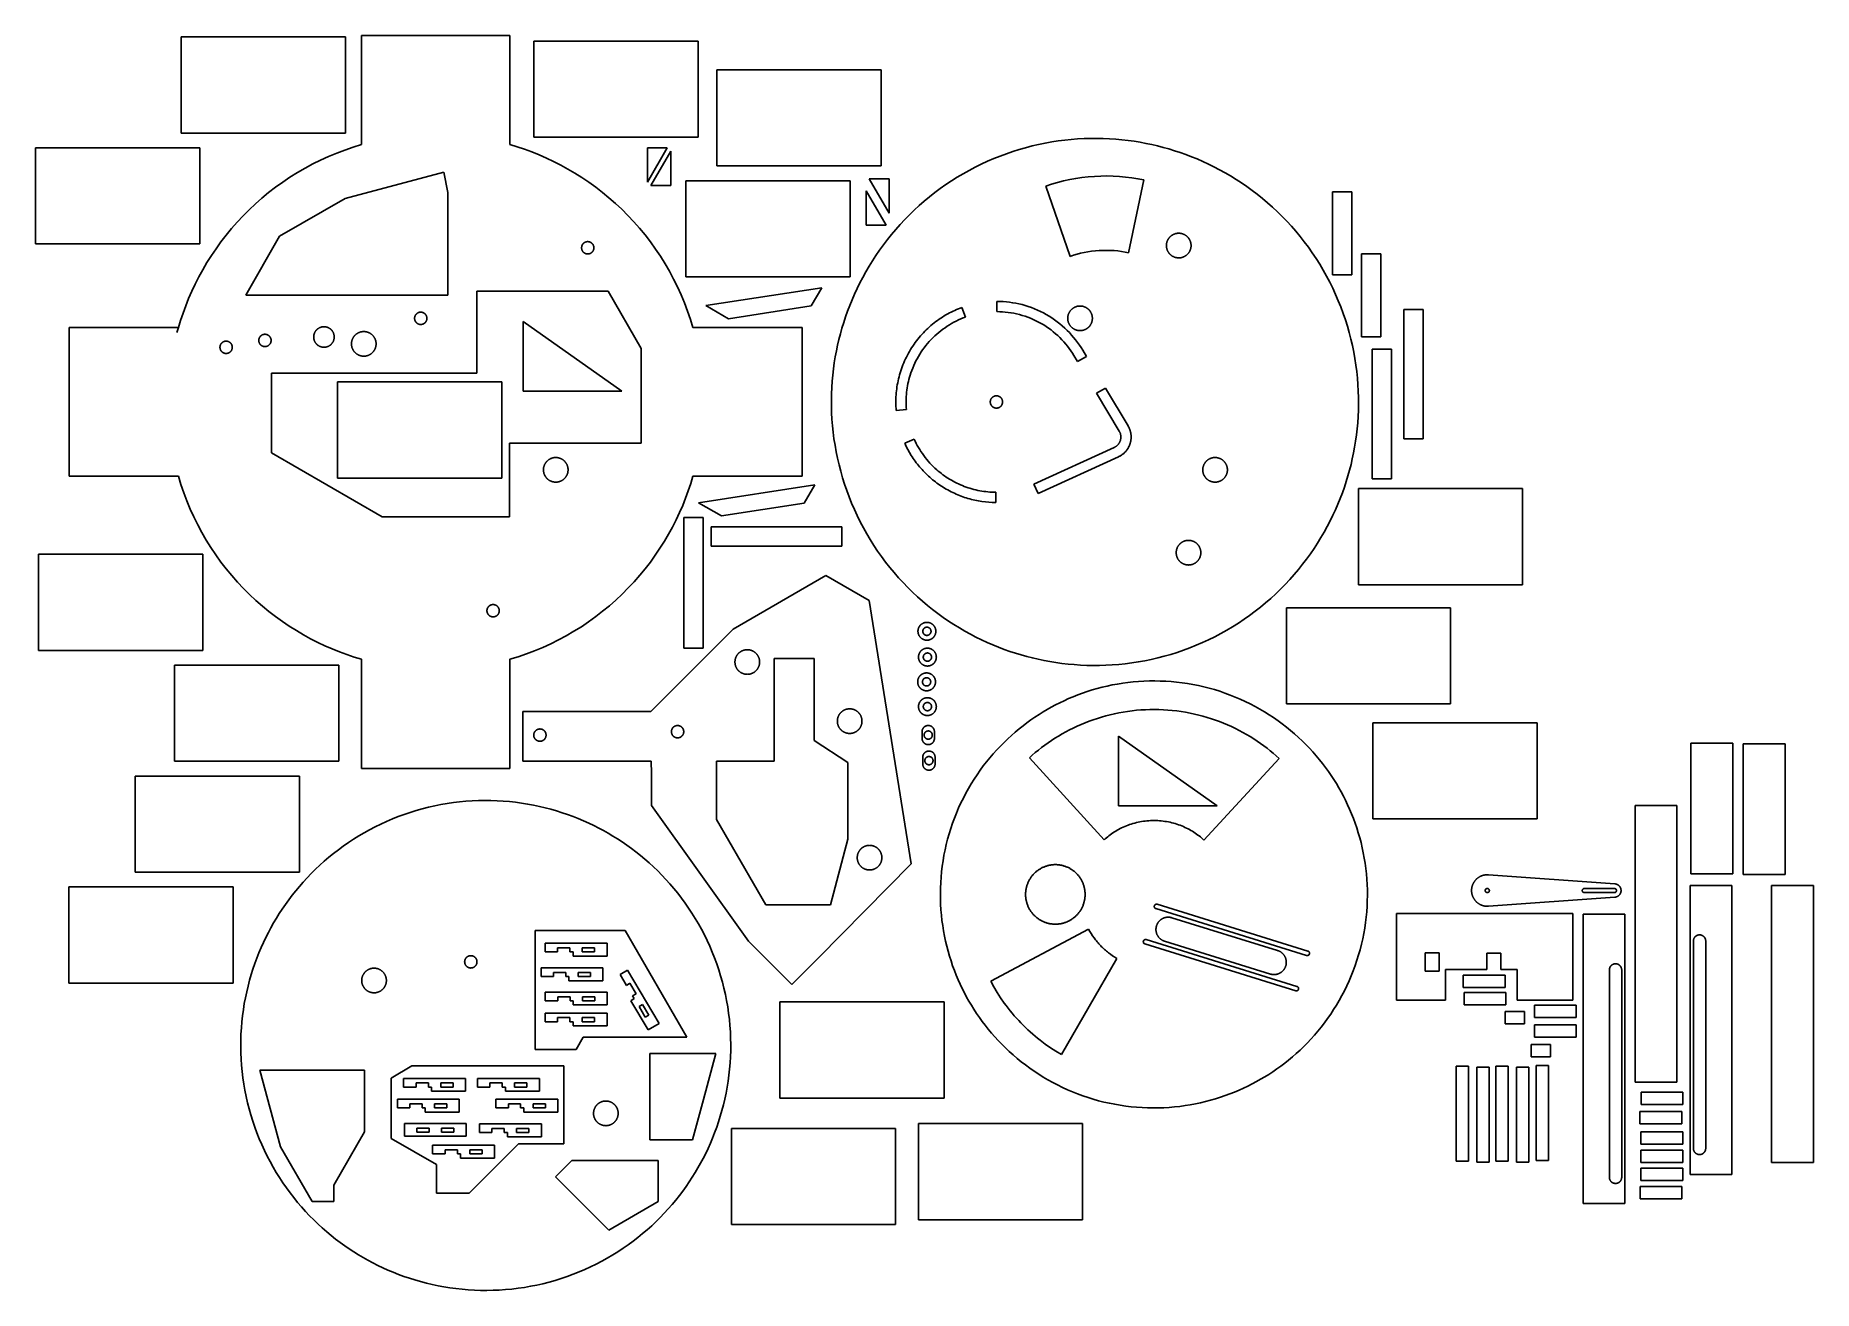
# Model space of a CAD drawing. Header units: millimetres. Extents: x -200 to 233, y -111 to 195.
import ezdxf

# ---------------------------------------------------------------- set-up
doc = ezdxf.new("R2010")
doc.units = ezdxf.units.MM
doc.header["$MEASUREMENT"] = 0
doc.layers.add('Default', color=18, linetype='Continuous', true_color=0x000000)

msp = doc.modelspace()

# ---------------------------------------------------------------- linework, layer by layer
at = {"layer": 'Default', "color": 1, "true_color": 0xff0000}
for points in [[(-120.83, 168.53), (-120.83, 195.1)], [(-120.83, 195.1), (-84.65, 195.1)], [(-84.65, 195.1), (-84.65, 168.53)], [(-124.73, 194.75), (-164.73, 194.75)], [(-164.73, 194.75), (-164.73, 171.34)], [(-124.73, 171.34), (-124.73, 194.75)], [(-38.81, 193.75), (-78.81, 193.75)], [(-78.81, 193.75), (-78.81, 170.34)], [(-38.81, 170.34), (-38.81, 193.75)], [(5.73, 186.75), (-34.27, 186.75)], [(-34.27, 186.75), (-34.27, 163.34)], [(5.73, 163.34), (5.73, 186.75)], [(-164.73, 171.34), (-124.73, 171.34)], [(-78.81, 170.34), (-38.81, 170.34)], [(-160.18, 167.75), (-200.18, 167.75)], [(-200.18, 167.75), (-200.18, 144.34)], [(-165.4, 123.96), (-164.86, 125.73), (-164.27, 127.5), (-163.62, 129.28), (-162.9, 131.05), (-162.13, 132.82), (-161.3, 134.58), (-160.41, 136.33), (-159.45, 138.07), (-158.44, 139.8), (-157.36, 141.5), (-156.23, 143.19), (-155.03, 144.85), (-153.78, 146.48), (-152.46, 148.08), (-151.09, 149.64), (-149.66, 151.17), (-148.17, 152.66), (-146.64, 154.11), (-145.05, 155.5), (-143.41, 156.86), (-141.72, 158.16), (-139.99, 159.4), (-138.22, 160.6), (-136.4, 161.73), (-134.55, 162.8), (-132.67, 163.82), (-130.75, 164.76), (-128.81, 165.65), (-126.84, 166.47), (-124.86, 167.22), (-122.85, 167.91), (-120.83, 168.53)], [(-160.18, 144.34), (-160.18, 167.75)], [(-84.65, 168.53), (-82.88, 167.99), (-81.1, 167.39), (-79.33, 166.74), (-77.55, 166.03), (-75.78, 165.26), (-74.02, 164.42), (-72.27, 163.53), (-70.53, 162.58), (-68.81, 161.56), (-67.1, 160.49), (-65.42, 159.35), (-63.76, 158.16), (-62.13, 156.9), (-60.53, 155.59), (-58.96, 154.21), (-57.43, 152.78), (-55.95, 151.3), (-54.5, 149.76), (-53.1, 148.17), (-51.75, 146.53), (-50.45, 144.84), (-49.2, 143.11), (-48.01, 141.34), (-46.88, 139.53), (-45.8, 137.68), (-44.79, 135.79), (-43.84, 133.88), (-42.95, 131.94), (-42.14, 129.97), (-41.38, 127.98), (-40.7, 125.98), (-40.08, 123.96)], [(-51.18, 167.78), (-51.18, 159.38)], [(-51.18, 159.38), (-46.33, 167.78)], [(-46.33, 167.78), (-51.18, 167.78)], [(-45.5, 166.97), (-50.35, 158.57)], [(-45.5, 158.57), (-45.5, 166.97)], [(-124.74, 155.43), (-100.74, 161.86)], [(-100.74, 161.86), (-99.74, 156.86)], [(-34.27, 163.34), (5.73, 163.34)], [(45.86, 158.45), (47.28, 158.91), (48.73, 159.33), (50.19, 159.7), (51.67, 160.02), (53.17, 160.29), (54.67, 160.52), (56.18, 160.69), (57.7, 160.81), (59.22, 160.88), (60.75, 160.9), (62.27, 160.86), (63.78, 160.78), (65.29, 160.64), (66.79, 160.46), (68.28, 160.22), (69.75, 159.94)], [(-99.74, 156.86), (-99.74, 131.86)], [(-50.35, 158.57), (-45.5, 158.57)], [(-1.81, 159.75), (-41.81, 159.75)], [(-41.81, 159.75), (-41.81, 136.34)], [(-1.81, 136.34), (-1.81, 159.75)], [(2.09, 148.92), (2.09, 157.32)], [(2.09, 157.32), (6.94, 148.92)], [(7.68, 151.8), (2.83, 160.2)], [(2.83, 160.2), (7.68, 160.2)], [(7.68, 160.2), (7.68, 151.8)], [(51.75, 141.32), (45.86, 158.45)], [(69.75, 159.94), (66.03, 142.21)], [(115.67, 157.03), (115.67, 136.83)], [(120.37, 157.03), (115.67, 157.03)], [(120.37, 136.83), (120.37, 157.03)], [(-140.74, 146.2), (-124.74, 155.43)], [(6.94, 148.92), (2.09, 148.92)], [(-200.18, 144.34), (-160.18, 144.34)], [(-149.01, 131.86), (-140.74, 146.2)], [(66.03, 142.21), (65.15, 142.38), (64.26, 142.52), (63.37, 142.63), (62.47, 142.71), (61.56, 142.76), (60.65, 142.78), (59.74, 142.77), (58.83, 142.73), (57.92, 142.66), (57.02, 142.55), (56.12, 142.42), (55.23, 142.26), (54.34, 142.07), (53.47, 141.84), (52.6, 141.59), (51.75, 141.32)], [(122.72, 121.76), (122.72, 141.96)], [(122.72, 141.96), (127.42, 141.96)], [(127.42, 141.96), (127.42, 121.76)], [(-41.81, 136.34), (-1.81, 136.34)], [(115.67, 136.83), (120.37, 136.83)], [(-99.74, 131.86), (-149.01, 131.86)], [(-92.74, 132.86), (-60.74, 132.86)], [(-92.74, 112.86), (-92.74, 132.86)], [(-60.74, 132.86), (-52.66, 118.86)], [(-8.71, 133.69), (-36.96, 129.32)], [(-11.27, 129.24), (-8.71, 133.69)], [(33.97, 130.36), (33.96, 127.86)], [(54.85, 118.46), (54.45, 119.1), (54.03, 119.73), (53.59, 120.36), (53.12, 120.97), (52.63, 121.57), (52.12, 122.16), (51.59, 122.74), (51.04, 123.3), (50.47, 123.85), (49.88, 124.38), (49.27, 124.89), (48.64, 125.38), (48, 125.85), (47.34, 126.31), (46.66, 126.74), (45.97, 127.15), (45.27, 127.53), (44.55, 127.9), (43.83, 128.23), (43.09, 128.55), (42.35, 128.84), (41.6, 129.1), (40.84, 129.34), (40.08, 129.56), (39.31, 129.74), (38.55, 129.91), (37.78, 130.04), (37.01, 130.16), (36.25, 130.25), (35.49, 130.31), (34.73, 130.35), (33.97, 130.36)], [(-36.96, 129.32), (-31.43, 126.13)], [(-31.43, 126.13), (-11.27, 129.24)], [(9.42, 103.79), (9.39, 104.26), (9.36, 104.72), (9.34, 105.2), (9.33, 105.67), (9.33, 106.15), (9.34, 106.63), (9.36, 107.11), (9.39, 107.6), (9.43, 108.08), (9.48, 108.57), (9.54, 109.06), (9.61, 109.55), (9.69, 110.04), (9.78, 110.53), (9.88, 111.03), (9.99, 111.52), (10.11, 112.01), (10.25, 112.49), (10.39, 112.98), (10.54, 113.47), (10.71, 113.95), (10.88, 114.43), (11.06, 114.91), (11.26, 115.39), (11.46, 115.86), (11.68, 116.33), (11.91, 116.79), (12.14, 117.26), (12.39, 117.71), (12.64, 118.16), (12.91, 118.61), (13.18, 119.05), (13.46, 119.48), (13.76, 119.91), (14.06, 120.33), (14.37, 120.74), (14.69, 121.15), (15.01, 121.55), (15.35, 121.95), (15.69, 122.33), (16.04, 122.71), (16.4, 123.08), (16.76, 123.44), (17.13, 123.79), (17.51, 124.13), (17.89, 124.47), (18.28, 124.79), (18.67, 125.11), (19.07, 125.42), (19.47, 125.71), (19.88, 126), (20.29, 126.28), (20.71, 126.55), (21.13, 126.81), (21.55, 127.06), (21.97, 127.3), (22.4, 127.53), (22.83, 127.75), (23.26, 127.97), (23.69, 128.17), (24.13, 128.36), (24.56, 128.54), (25, 128.72), (25.44, 128.88)], [(26.29, 126.53), (25.72, 126.31), (25.15, 126.08), (24.59, 125.83), (24.02, 125.56), (23.47, 125.27), (22.92, 124.97), (22.37, 124.64), (21.84, 124.31), (21.31, 123.95), (20.79, 123.58), (20.28, 123.19), (19.78, 122.79), (19.29, 122.38), (18.82, 121.94), (18.35, 121.5), (17.9, 121.04), (17.46, 120.56), (17.04, 120.08), (16.63, 119.58), (16.24, 119.08), (15.86, 118.56), (15.5, 118.03), (15.16, 117.49), (14.83, 116.95), (14.52, 116.4), (14.22, 115.84), (13.95, 115.27), (13.69, 114.7), (13.44, 114.13), (13.22, 113.55), (13.01, 112.97), (12.82, 112.39), (12.67, 111.88), (12.53, 111.37), (12.41, 110.86), (12.29, 110.34), (12.19, 109.82), (12.1, 109.29), (12.02, 108.77), (11.96, 108.24), (11.91, 107.71), (11.87, 107.18), (11.85, 106.65), (11.83, 106.12), (11.83, 105.59), (11.85, 105.06), (11.87, 104.53), (11.91, 104)], [(25.44, 128.88), (26.29, 126.53)], [(33.96, 127.86), (34.64, 127.85), (35.32, 127.81), (36, 127.76), (36.69, 127.68), (37.38, 127.58), (38.07, 127.45), (38.75, 127.31), (39.44, 127.14), (40.12, 126.95), (40.8, 126.73), (41.48, 126.49), (42.15, 126.23), (42.81, 125.95), (43.46, 125.65), (44.1, 125.32), (44.73, 124.98), (45.35, 124.61), (45.96, 124.22), (46.55, 123.81), (47.13, 123.39), (47.69, 122.95), (48.24, 122.49), (48.77, 122.01), (49.29, 121.52), (49.78, 121.02), (50.26, 120.5), (50.71, 119.97), (51.15, 119.43), (51.57, 118.88), (51.97, 118.32), (52.35, 117.75), (52.7, 117.18)], [(52.08, 124.11), (52.03, 124.16), (51.98, 124.2), (51.94, 124.26), (51.89, 124.31), (51.85, 124.36), (51.81, 124.42), (51.77, 124.47), (51.73, 124.53), (51.69, 124.59), (51.65, 124.65), (51.61, 124.71), (51.57, 124.77), (51.54, 124.84), (51.51, 124.9), (51.47, 124.97), (51.44, 125.04), (51.42, 125.11), (51.39, 125.18), (51.36, 125.25), (51.34, 125.32), (51.32, 125.39), (51.3, 125.47), (51.28, 125.54), (51.26, 125.61), (51.25, 125.69), (51.23, 125.77), (51.22, 125.84), (51.21, 125.92), (51.21, 126), (51.2, 126.07), (51.2, 126.15), (51.2, 126.23), (51.2, 126.31), (51.2, 126.38), (51.21, 126.46), (51.21, 126.54), (51.22, 126.62), (51.23, 126.69), (51.25, 126.77), (51.26, 126.84), (51.28, 126.92), (51.3, 126.99), (51.32, 127.07), (51.34, 127.14), (51.36, 127.21), (51.39, 127.28), (51.42, 127.35), (51.44, 127.42), (51.47, 127.49), (51.51, 127.56), (51.54, 127.62), (51.57, 127.68), (51.61, 127.75), (51.65, 127.81), (51.69, 127.87), (51.73, 127.93), (51.77, 127.99), (51.81, 128.04), (51.85, 128.1), (51.89, 128.15), (51.94, 128.2), (51.98, 128.25), (52.03, 128.3), (52.08, 128.35)], [(52.08, 128.35), (52.12, 128.4), (52.17, 128.44), (52.22, 128.49), (52.27, 128.53), (52.33, 128.58), (52.38, 128.62), (52.44, 128.66), (52.5, 128.7), (52.56, 128.74), (52.62, 128.78), (52.68, 128.82), (52.74, 128.85), (52.81, 128.89), (52.87, 128.92), (52.94, 128.95), (53.01, 128.98), (53.07, 129.01), (53.14, 129.04), (53.22, 129.06), (53.29, 129.09), (53.36, 129.11), (53.43, 129.13), (53.51, 129.15), (53.58, 129.17), (53.66, 129.18), (53.73, 129.19), (53.81, 129.2), (53.89, 129.21), (53.96, 129.22), (54.04, 129.23), (54.12, 129.23), (54.2, 129.23), (54.27, 129.23), (54.35, 129.23), (54.43, 129.22), (54.51, 129.21), (54.58, 129.2), (54.66, 129.19), (54.74, 129.18), (54.81, 129.17), (54.89, 129.15), (54.96, 129.13), (55.03, 129.11), (55.11, 129.09), (55.18, 129.06), (55.25, 129.04), (55.32, 129.01), (55.39, 128.98), (55.46, 128.95), (55.52, 128.92), (55.59, 128.89), (55.65, 128.85), (55.72, 128.82), (55.78, 128.78), (55.84, 128.74), (55.9, 128.7), (55.95, 128.66), (56.01, 128.62), (56.07, 128.58), (56.12, 128.53), (56.17, 128.49), (56.22, 128.44), (56.27, 128.4), (56.32, 128.35)], [(52.08, 128.35), (52.08, 128.35)], [(56.32, 128.35), (56.36, 128.3), (56.41, 128.25), (56.46, 128.2), (56.5, 128.15), (56.54, 128.1), (56.59, 128.04), (56.63, 127.99), (56.67, 127.93), (56.71, 127.87), (56.75, 127.81), (56.78, 127.75), (56.82, 127.68), (56.85, 127.62), (56.89, 127.56), (56.92, 127.49), (56.95, 127.42), (56.98, 127.35), (57.01, 127.28), (57.03, 127.21), (57.06, 127.14), (57.08, 127.07), (57.1, 126.99), (57.12, 126.92), (57.13, 126.84), (57.15, 126.77), (57.16, 126.69), (57.17, 126.62), (57.18, 126.54), (57.19, 126.46), (57.19, 126.38), (57.2, 126.31), (57.2, 126.23), (57.2, 126.15), (57.19, 126.07), (57.19, 126), (57.18, 125.92), (57.17, 125.84), (57.16, 125.77), (57.15, 125.69), (57.13, 125.61), (57.12, 125.54), (57.1, 125.47), (57.08, 125.39), (57.06, 125.32), (57.03, 125.25), (57.01, 125.18), (56.98, 125.11), (56.95, 125.04), (56.92, 124.97), (56.89, 124.9), (56.85, 124.84), (56.82, 124.77), (56.78, 124.71), (56.75, 124.65), (56.71, 124.59), (56.67, 124.53), (56.63, 124.47), (56.59, 124.42), (56.54, 124.36), (56.5, 124.31), (56.46, 124.26), (56.41, 124.2), (56.36, 124.16), (56.32, 124.11)], [(137.75, 128.4), (133.05, 128.4)], [(133.05, 128.4), (133.05, 96.85)], [(137.75, 96.85), (137.75, 128.4)], [(-191.97, 87.77), (-191.97, 123.96)], [(-191.97, 123.96), (-165.4, 123.96)], [(-165.4, 123.96), (-165.74, 122.75)], [(-165.74, 122.75), (-165.4, 123.96)], [(-57.42, 108.52), (-81.42, 125.43)], [(-81.42, 125.43), (-81.42, 108.52)], [(-40.08, 123.96), (-13.51, 123.96)], [(-13.51, 123.96), (-13.51, 87.77)], [(56.32, 124.11), (56.27, 124.06), (56.22, 124.02), (56.17, 123.97), (56.12, 123.93), (56.07, 123.88), (56.01, 123.84), (55.95, 123.8), (55.9, 123.76), (55.84, 123.72), (55.78, 123.68), (55.72, 123.64), (55.65, 123.61), (55.59, 123.57), (55.52, 123.54), (55.46, 123.51), (55.39, 123.48), (55.32, 123.45), (55.25, 123.42), (55.18, 123.39), (55.11, 123.37), (55.03, 123.35), (54.96, 123.33), (54.89, 123.31), (54.81, 123.29), (54.74, 123.28), (54.66, 123.27), (54.58, 123.25), (54.51, 123.25), (54.43, 123.24), (54.35, 123.23), (54.27, 123.23), (54.2, 123.23), (54.12, 123.23), (54.04, 123.23), (53.96, 123.24), (53.89, 123.25), (53.81, 123.25), (53.73, 123.27), (53.66, 123.28), (53.58, 123.29), (53.51, 123.31), (53.43, 123.33), (53.36, 123.35), (53.29, 123.37), (53.22, 123.39), (53.14, 123.42), (53.07, 123.45), (53.01, 123.48), (52.94, 123.51), (52.87, 123.54), (52.81, 123.57), (52.74, 123.61), (52.68, 123.64), (52.62, 123.68), (52.56, 123.72), (52.5, 123.76), (52.44, 123.8), (52.38, 123.84), (52.33, 123.88), (52.27, 123.93), (52.22, 123.97), (52.17, 124.02), (52.12, 124.06), (52.08, 124.11)], [(52.08, 124.11), (52.08, 124.11)], [(56.32, 124.11), (56.32, 124.11)], [(127.42, 121.76), (122.72, 121.76)], [(-52.66, 118.86), (-52.66, 95.86)], [(52.7, 117.18), (53.6, 115.68)], [(53.6, 115.68), (55.74, 116.97)], [(55.74, 116.97), (54.85, 118.46)], [(125.38, 87.14), (125.38, 118.69)], [(125.38, 118.69), (130.08, 118.69)], [(130.08, 118.69), (130.08, 87.14)], [(-142.74, 93.45), (-142.74, 112.86)], [(-142.74, 112.86), (-92.74, 112.86)], [(-86.64, 110.75), (-126.64, 110.75)], [(-126.64, 110.75), (-126.64, 87.34)], [(-86.64, 87.34), (-86.64, 110.75)], [(-81.42, 108.52), (-57.42, 108.52)], [(58.22, 107.97), (60.36, 109.25)], [(60.36, 109.25), (65.88, 100.05)], [(11.91, 104), (9.42, 103.79)], [(32.33, 105.86), (32.33, 105.9), (32.33, 105.93), (32.34, 105.97), (32.34, 106), (32.34, 106.03), (32.35, 106.07), (32.35, 106.1), (32.36, 106.14), (32.36, 106.17), (32.37, 106.21), (32.38, 106.24), (32.39, 106.28), (32.4, 106.31), (32.41, 106.35), (32.42, 106.38), (32.44, 106.42), (32.45, 106.45), (32.47, 106.49), (32.48, 106.52), (32.5, 106.55), (32.52, 106.59), (32.54, 106.62), (32.56, 106.65), (32.58, 106.69), (32.6, 106.72), (32.62, 106.75), (32.64, 106.78), (32.67, 106.81), (32.69, 106.84), (32.72, 106.87), (32.74, 106.9), (32.77, 106.93), (32.8, 106.95), (32.83, 106.98), (32.86, 107), (32.89, 107.03), (32.92, 107.05), (32.95, 107.08), (32.98, 107.1), (33.01, 107.12), (33.04, 107.14), (33.08, 107.16), (33.11, 107.18), (33.14, 107.2), (33.18, 107.21), (33.21, 107.23), (33.25, 107.25), (33.28, 107.26), (33.31, 107.27), (33.35, 107.28), (33.38, 107.3), (33.42, 107.31), (33.45, 107.32), (33.49, 107.32), (33.52, 107.33), (33.56, 107.34), (33.59, 107.35), (33.63, 107.35), (33.66, 107.36), (33.7, 107.36), (33.73, 107.36), (33.77, 107.36), (33.8, 107.36), (33.83, 107.36), (33.87, 107.36), (33.9, 107.36), (33.93, 107.36), (33.97, 107.36), (34, 107.36), (34.04, 107.35), (34.07, 107.35), (34.11, 107.34), (34.14, 107.33), (34.18, 107.32), (34.21, 107.32), (34.25, 107.31), (34.28, 107.3), (34.31, 107.28), (34.35, 107.27), (34.38, 107.26), (34.42, 107.25), (34.45, 107.23), (34.49, 107.21), (34.52, 107.2), (34.55, 107.18), (34.59, 107.16), (34.62, 107.14), (34.65, 107.12), (34.69, 107.1), (34.72, 107.08), (34.75, 107.05), (34.78, 107.03), (34.81, 107), (34.84, 106.98), (34.87, 106.95), (34.89, 106.93), (34.92, 106.9), (34.95, 106.87), (34.97, 106.84), (35, 106.81), (35.02, 106.78), (35.04, 106.75), (35.07, 106.72), (35.09, 106.69), (35.11, 106.65), (35.13, 106.62), (35.15, 106.59), (35.16, 106.55), (35.18, 106.52), (35.2, 106.49), (35.21, 106.45), (35.23, 106.42), (35.24, 106.38), (35.25, 106.35), (35.26, 106.31), (35.27, 106.28), (35.28, 106.24), (35.29, 106.21), (35.3, 106.17), (35.31, 106.14), (35.31, 106.1), (35.32, 106.07), (35.32, 106.03), (35.33, 106), (35.33, 105.97), (35.33, 105.93), (35.33, 105.9), (35.33, 105.86)], [(33.83, 104.36), (33.8, 104.36), (33.77, 104.37), (33.73, 104.37), (33.7, 104.37), (33.66, 104.37), (33.63, 104.38), (33.59, 104.38), (33.56, 104.39), (33.52, 104.4), (33.49, 104.4), (33.45, 104.41), (33.42, 104.42), (33.38, 104.43), (33.35, 104.44), (33.31, 104.46), (33.28, 104.47), (33.25, 104.48), (33.21, 104.5), (33.18, 104.52), (33.14, 104.53), (33.11, 104.55), (33.08, 104.57), (33.04, 104.59), (33.01, 104.61), (32.98, 104.63), (32.95, 104.65), (32.92, 104.68), (32.89, 104.7), (32.86, 104.72), (32.83, 104.75), (32.8, 104.78), (32.77, 104.8), (32.74, 104.83), (32.72, 104.86), (32.69, 104.89), (32.67, 104.92), (32.64, 104.95), (32.62, 104.98), (32.6, 105.01), (32.58, 105.04), (32.56, 105.08), (32.54, 105.11), (32.52, 105.14), (32.5, 105.18), (32.48, 105.21), (32.47, 105.24), (32.45, 105.28), (32.44, 105.31), (32.42, 105.35), (32.41, 105.38), (32.4, 105.42), (32.39, 105.45), (32.38, 105.49), (32.37, 105.52), (32.36, 105.56), (32.36, 105.59), (32.35, 105.63), (32.35, 105.66), (32.34, 105.7), (32.34, 105.73), (32.34, 105.76), (32.33, 105.8), (32.33, 105.83), (32.33, 105.86)], [(35.33, 105.86), (35.33, 105.83), (35.33, 105.8), (35.33, 105.76), (35.33, 105.73), (35.32, 105.7), (35.32, 105.66), (35.31, 105.63), (35.31, 105.59), (35.3, 105.56), (35.29, 105.52), (35.28, 105.49), (35.27, 105.45), (35.26, 105.42), (35.25, 105.38), (35.24, 105.35), (35.23, 105.31), (35.21, 105.28), (35.2, 105.24), (35.18, 105.21), (35.16, 105.18), (35.15, 105.14), (35.13, 105.11), (35.11, 105.08), (35.09, 105.04), (35.07, 105.01), (35.04, 104.98), (35.02, 104.95), (35, 104.92), (34.97, 104.89), (34.95, 104.86), (34.92, 104.83), (34.89, 104.8), (34.87, 104.78), (34.84, 104.75), (34.81, 104.72), (34.78, 104.7), (34.75, 104.68), (34.72, 104.65), (34.69, 104.63), (34.65, 104.61), (34.62, 104.59), (34.59, 104.57), (34.55, 104.55), (34.52, 104.53), (34.49, 104.52), (34.45, 104.5), (34.42, 104.48), (34.38, 104.47), (34.35, 104.46), (34.31, 104.44), (34.28, 104.43), (34.25, 104.42), (34.21, 104.41), (34.18, 104.4), (34.14, 104.4), (34.11, 104.39), (34.07, 104.38), (34.04, 104.38), (34, 104.37), (33.97, 104.37), (33.93, 104.37), (33.9, 104.37), (33.87, 104.36), (33.83, 104.36)], [(33.83, 104.36), (33.83, 104.36)], [(35.33, 105.86), (35.33, 105.86)], [(63.74, 98.76), (58.22, 107.97)], [(65.88, 100.05), (65.95, 99.93), (66.02, 99.81), (66.08, 99.69), (66.14, 99.57), (66.2, 99.44), (66.25, 99.31), (66.3, 99.18), (66.35, 99.05), (66.39, 98.92), (66.43, 98.78), (66.47, 98.65), (66.5, 98.51), (66.53, 98.37), (66.56, 98.24), (66.58, 98.1), (66.6, 97.96), (66.61, 97.82), (66.63, 97.67), (66.63, 97.53), (66.64, 97.39), (66.64, 97.25), (66.63, 97.11), (66.63, 96.97), (66.61, 96.83), (66.6, 96.69), (66.58, 96.55), (66.56, 96.42), (66.53, 96.28), (66.5, 96.15), (66.47, 96.01), (66.44, 95.88), (66.4, 95.75), (66.36, 95.62), (66.31, 95.49), (66.26, 95.37), (66.21, 95.24), (66.15, 95.11), (66.09, 94.99), (66.03, 94.86), (65.97, 94.74), (65.9, 94.62), (65.82, 94.5), (65.75, 94.38), (65.67, 94.27), (65.58, 94.15), (65.5, 94.04), (65.41, 93.93), (65.32, 93.82), (65.22, 93.72), (65.12, 93.62), (65.02, 93.52), (64.92, 93.42), (64.82, 93.33), (64.71, 93.23), (64.6, 93.15), (64.49, 93.06), (64.37, 92.98), (64.26, 92.9), (64.14, 92.83), (64.02, 92.76), (63.9, 92.69), (63.78, 92.62), (63.66, 92.56), (63.54, 92.5)], [(-52.66, 95.86), (-84.74, 95.86)], [(-84.74, 95.86), (-84.74, 77.86)], [(13.77, 96.83), (11.49, 95.8)], [(11.49, 95.8), (11.85, 95.05), (12.23, 94.3), (12.64, 93.57), (13.08, 92.84), (13.31, 92.48), (13.55, 92.12), (13.8, 91.76), (14.05, 91.41), (14.31, 91.06), (14.58, 90.72), (14.85, 90.37), (15.13, 90.04), (15.42, 89.7), (15.71, 89.38), (16.01, 89.05), (16.32, 88.73), (16.63, 88.42), (16.95, 88.11), (17.28, 87.8), (17.61, 87.51), (17.95, 87.21), (18.29, 86.93), (18.64, 86.65), (18.99, 86.37), (19.35, 86.1), (19.71, 85.84), (20.08, 85.59), (20.46, 85.34), (20.83, 85.1), (21.22, 84.86), (21.6, 84.64), (21.99, 84.42), (22.39, 84.2), (22.78, 84), (23.18, 83.8), (23.59, 83.61), (24, 83.43), (24.4, 83.25), (24.82, 83.08), (25.23, 82.92), (25.65, 82.77), (26.06, 82.63), (26.48, 82.49), (26.9, 82.36), (27.33, 82.24), (27.75, 82.13), (28.17, 82.03), (28.6, 81.93), (29.02, 81.84), (29.44, 81.76), (29.87, 81.69), (30.29, 81.62), (31.14, 81.51), (31.98, 81.43), (32.82, 81.39), (33.65, 81.37)], [(33.66, 83.87), (33.18, 83.87), (32.7, 83.89), (32.22, 83.92), (31.73, 83.97), (31.25, 84.02), (30.76, 84.08), (30.28, 84.15), (29.79, 84.24), (29.31, 84.33), (28.83, 84.44), (28.35, 84.56), (27.87, 84.69), (27.39, 84.83), (26.92, 84.98), (26.45, 85.14), (25.99, 85.31), (25.53, 85.49), (25.07, 85.69), (24.62, 85.89), (24.17, 86.1), (23.73, 86.32), (23.29, 86.55), (22.86, 86.8), (22.44, 87.05), (22.02, 87.31), (21.61, 87.57), (21.2, 87.85), (20.81, 88.13), (20.42, 88.43), (20.04, 88.73), (19.66, 89.03), (19.3, 89.35), (18.87, 89.74), (18.45, 90.14), (18.03, 90.56), (17.63, 90.98), (17.24, 91.42), (16.86, 91.87), (16.49, 92.32), (16.14, 92.79), (15.79, 93.27), (15.46, 93.76), (15.15, 94.25), (14.84, 94.75), (14.56, 95.26), (14.28, 95.78), (14.02, 96.3), (13.77, 96.83)], [(62.5, 94.78), (62.57, 94.81), (62.63, 94.84), (62.69, 94.87), (62.76, 94.91), (62.82, 94.95), (62.88, 94.99), (62.94, 95.03), (63, 95.07), (63.06, 95.12), (63.12, 95.16), (63.17, 95.21), (63.23, 95.26), (63.28, 95.31), (63.34, 95.37), (63.39, 95.42), (63.44, 95.47), (63.49, 95.53), (63.53, 95.59), (63.58, 95.65), (63.62, 95.71), (63.67, 95.77), (63.71, 95.83), (63.75, 95.9), (63.78, 95.96), (63.82, 96.02), (63.85, 96.09), (63.88, 96.16), (63.91, 96.22), (63.94, 96.29), (63.96, 96.36), (63.99, 96.43), (64.01, 96.49), (64.03, 96.56), (64.05, 96.63), (64.07, 96.7), (64.08, 96.77), (64.1, 96.85), (64.11, 96.92), (64.12, 96.99), (64.12, 97.06), (64.13, 97.14), (64.13, 97.21), (64.14, 97.29), (64.14, 97.36), (64.13, 97.43), (64.13, 97.51), (64.12, 97.58), (64.12, 97.66), (64.11, 97.73), (64.1, 97.81), (64.08, 97.88), (64.07, 97.95), (64.05, 98.02), (64.03, 98.1), (64.01, 98.17), (63.98, 98.24), (63.96, 98.31), (63.93, 98.37), (63.9, 98.44), (63.87, 98.51), (63.84, 98.57), (63.81, 98.64), (63.77, 98.7), (63.74, 98.76)], [(133.05, 96.85), (137.75, 96.85)], [(-115.74, 77.86), (-142.74, 93.45)], [(42.98, 85.86), (62.5, 94.78)], [(63.54, 92.5), (44.02, 83.58)], [(-165.4, 87.77), (-191.97, 87.77)], [(-120.83, 43.2), (-122.6, 43.74), (-124.38, 44.34), (-126.15, 44.99), (-127.93, 45.7), (-129.7, 46.47), (-131.46, 47.3), (-133.21, 48.2), (-134.95, 49.15), (-136.67, 50.16), (-138.38, 51.24), (-140.06, 52.38), (-141.72, 53.57), (-143.35, 54.83), (-144.95, 56.14), (-146.52, 57.52), (-148.05, 58.95), (-149.53, 60.43), (-150.98, 61.97), (-152.38, 63.56), (-153.73, 65.2), (-155.03, 66.88), (-156.28, 68.62), (-157.47, 70.39), (-158.6, 72.2), (-159.68, 74.05), (-160.69, 75.94), (-161.64, 77.85), (-162.53, 79.79), (-163.34, 81.76), (-164.1, 83.75), (-164.78, 85.75), (-165.4, 87.77)], [(-126.64, 87.34), (-86.64, 87.34)], [(-40.08, 87.77), (-40.62, 86), (-41.21, 84.23), (-41.86, 82.45), (-42.58, 80.68), (-43.35, 78.91), (-44.18, 77.15), (-45.07, 75.39), (-46.03, 73.65), (-47.04, 71.93), (-48.12, 70.23), (-49.25, 68.54), (-50.45, 66.88), (-51.7, 65.25), (-53.02, 63.65), (-54.39, 62.09), (-55.82, 60.56), (-57.31, 59.07), (-58.84, 57.62), (-60.43, 56.22), (-62.07, 54.87), (-63.76, 53.57), (-65.49, 52.33), (-67.26, 51.13), (-69.08, 50), (-70.93, 48.93), (-72.81, 47.91), (-74.73, 46.96), (-76.67, 46.08), (-78.64, 45.26), (-80.62, 44.51), (-82.63, 43.82), (-84.65, 43.2)], [(-13.51, 87.77), (-40.08, 87.77)], [(130.08, 87.14), (125.38, 87.14)], [(-10.43, 85.65), (-38.69, 81.28)], [(-13, 81.2), (-10.43, 85.65)], [(33.65, 81.37), (33.66, 83.87)], [(44.02, 83.58), (42.98, 85.86)], [(161.99, 84.75), (121.99, 84.75)], [(121.99, 84.75), (121.99, 61.34)], [(161.99, 61.34), (161.99, 84.75)], [(-38.69, 81.28), (-33.16, 78.09)], [(-33.16, 78.09), (-13, 81.2)], [(-84.74, 77.86), (-115.74, 77.86)], [(-42.28, 45.91), (-42.28, 77.71)], [(-42.28, 77.71), (-37.58, 77.71)], [(-37.58, 77.71), (-37.58, 45.91)], [(-35.65, 75.45), (-35.65, 70.75)], [(-3.85, 75.45), (-35.65, 75.45)], [(-3.85, 70.75), (-3.85, 75.45)], [(-35.65, 70.75), (-3.85, 70.75)], [(-159.45, 68.75), (-199.45, 68.75)], [(-199.45, 68.75), (-199.45, 45.34)], [(-159.45, 45.34), (-159.45, 68.75)], [(-7.71, 63.56), (-30.32, 50.51)], [(2.8, 57.48), (-7.71, 63.56)], [(121.99, 61.34), (161.99, 61.34)], [(13.03, -6.59), (2.8, 57.48)], [(144.45, 55.75), (104.45, 55.75)], [(104.45, 55.75), (104.45, 32.34)], [(144.45, 32.34), (144.45, 55.75)], [(-30.32, 50.51), (-50.32, 30.51)], [(-199.45, 45.34), (-159.45, 45.34)], [(-37.58, 45.91), (-42.28, 45.91)], [(-20.32, 18.41), (-20.32, 43.41)], [(-20.32, 43.41), (-10.52, 43.41)], [(-10.52, 43.41), (-10.52, 23.41)], [(-126.36, 41.75), (-166.36, 41.75)], [(-166.36, 41.75), (-166.36, 18.34)], [(-126.36, 18.34), (-126.36, 41.75)], [(-120.83, 16.63), (-120.83, 43.2)], [(-84.65, 43.2), (-84.65, 16.63)], [(-50.32, 30.51), (-81.52, 30.51)], [(-81.52, 30.51), (-81.52, 18.41)], [(102.7, 19.04), (101.99, 19.68), (101.26, 20.31), (100.51, 20.93), (99.75, 21.53), (98.96, 22.13), (98.16, 22.71), (97.34, 23.27), (96.5, 23.83), (95.64, 24.36), (94.76, 24.88), (93.87, 25.39), (92.96, 25.87), (92.04, 26.34), (91.1, 26.79), (90.14, 27.22), (89.17, 27.63), (88.19, 28.01), (87.19, 28.38), (86.18, 28.72), (85.16, 29.04), (84.13, 29.34), (83.09, 29.61), (82.04, 29.86), (80.98, 30.09), (79.91, 30.29), (78.84, 30.46), (77.76, 30.61), (76.67, 30.73), (75.59, 30.83), (74.5, 30.9), (73.4, 30.94), (72.31, 30.96), (71.21, 30.95), (70.12, 30.91), (69.03, 30.85), (67.94, 30.76), (66.85, 30.64), (65.77, 30.5), (64.7, 30.33), (63.63, 30.14), (62.57, 29.92), (61.52, 29.68), (60.47, 29.41), (59.44, 29.12), (58.42, 28.8), (57.41, 28.46), (56.41, 28.1), (55.42, 27.72), (54.45, 27.32), (53.49, 26.9), (52.55, 26.45), (51.62, 25.99), (50.71, 25.51), (49.82, 25.01), (48.94, 24.5), (48.08, 23.96), (47.23, 23.42), (46.41, 22.85), (45.6, 22.28), (44.81, 21.69), (44.04, 21.08), (43.29, 20.47), (42.56, 19.85), (41.85, 19.21)], [(104.45, 32.34), (144.45, 32.34)], [(15.72, 25.57), (15.72, 25.6), (15.73, 25.63), (15.73, 25.67), (15.73, 25.7), (15.73, 25.74), (15.74, 25.77), (15.74, 25.81), (15.75, 25.84), (15.76, 25.88), (15.76, 25.91), (15.77, 25.95), (15.78, 25.98), (15.79, 26.02), (15.8, 26.05), (15.82, 26.09), (15.83, 26.12), (15.84, 26.15), (15.86, 26.19), (15.87, 26.22), (15.89, 26.26), (15.91, 26.29), (15.93, 26.32), (15.95, 26.36), (15.97, 26.39), (15.99, 26.42), (16.01, 26.45), (16.04, 26.48), (16.06, 26.51), (16.08, 26.54), (16.11, 26.57), (16.14, 26.6), (16.16, 26.63), (16.19, 26.66), (16.22, 26.68), (16.25, 26.71), (16.28, 26.73), (16.31, 26.76), (16.34, 26.78), (16.37, 26.8), (16.4, 26.82), (16.44, 26.84), (16.47, 26.86), (16.5, 26.88), (16.53, 26.9), (16.57, 26.92), (16.6, 26.93), (16.64, 26.95), (16.67, 26.96), (16.71, 26.98), (16.74, 26.99), (16.78, 27), (16.81, 27.01), (16.85, 27.02), (16.88, 27.03), (16.92, 27.04), (16.95, 27.04), (16.99, 27.05), (17.02, 27.05), (17.05, 27.06), (17.09, 27.06), (17.12, 27.06), (17.16, 27.07), (17.19, 27.07), (17.22, 27.07), (17.26, 27.07), (17.29, 27.07), (17.32, 27.06), (17.36, 27.06), (17.39, 27.06), (17.43, 27.05), (17.46, 27.05), (17.5, 27.04), (17.53, 27.04), (17.57, 27.03), (17.6, 27.02), (17.64, 27.01), (17.67, 27), (17.71, 26.99), (17.74, 26.98), (17.78, 26.96), (17.81, 26.95), (17.84, 26.93), (17.88, 26.92), (17.91, 26.9), (17.95, 26.88), (17.98, 26.86), (18.01, 26.84), (18.04, 26.82), (18.08, 26.8), (18.11, 26.78), (18.14, 26.76), (18.17, 26.73), (18.2, 26.71), (18.23, 26.68), (18.26, 26.66), (18.28, 26.63), (18.31, 26.6), (18.34, 26.57), (18.36, 26.54), (18.39, 26.51), (18.41, 26.48), (18.44, 26.45), (18.46, 26.42), (18.48, 26.39), (18.5, 26.36), (18.52, 26.32), (18.54, 26.29), (18.56, 26.26), (18.57, 26.22), (18.59, 26.19), (18.6, 26.15), (18.62, 26.12), (18.63, 26.09), (18.64, 26.05), (18.66, 26.02), (18.67, 25.98), (18.68, 25.95), (18.68, 25.91), (18.69, 25.88), (18.7, 25.84), (18.7, 25.81), (18.71, 25.77), (18.71, 25.74), (18.72, 25.7), (18.72, 25.67), (18.72, 25.63), (18.72, 25.6), (18.72, 25.57)], [(165.54, 27.75), (125.54, 27.75)], [(125.54, 27.75), (125.54, 4.34)], [(165.54, 4.34), (165.54, 27.75)], [(-10.52, 23.41), (-2.32, 18.07)], [(15.72, 23.9), (15.72, 25.57)], [(18.72, 23.9), (18.72, 23.87), (18.72, 23.83), (18.72, 23.8), (18.72, 23.76), (18.71, 23.72), (18.71, 23.69), (18.7, 23.65), (18.7, 23.61), (18.69, 23.58), (18.68, 23.54), (18.67, 23.51), (18.66, 23.47), (18.65, 23.44), (18.64, 23.4), (18.62, 23.37), (18.61, 23.33), (18.59, 23.3), (18.58, 23.26), (18.56, 23.23), (18.55, 23.2), (18.53, 23.16), (18.51, 23.13), (18.49, 23.1), (18.47, 23.07), (18.45, 23.04), (18.43, 23.01), (18.4, 22.98), (18.38, 22.95), (18.36, 22.92), (18.33, 22.9), (18.31, 22.87), (18.28, 22.84), (18.26, 22.82), (18.23, 22.79), (18.21, 22.77), (18.18, 22.75), (18.15, 22.72), (18.12, 22.7), (18.09, 22.68), (18.06, 22.66), (18.03, 22.64), (18, 22.62), (17.97, 22.6), (17.93, 22.58), (17.9, 22.57), (17.87, 22.55), (17.83, 22.53), (17.8, 22.52), (17.76, 22.5), (17.73, 22.49), (17.69, 22.48), (17.66, 22.47), (17.62, 22.46), (17.59, 22.45), (17.55, 22.44), (17.51, 22.43), (17.48, 22.43), (17.44, 22.42), (17.4, 22.42), (17.37, 22.41), (17.33, 22.41), (17.3, 22.41), (17.26, 22.4), (17.22, 22.4), (17.19, 22.4), (17.15, 22.41), (17.12, 22.41), (17.08, 22.41), (17.04, 22.42), (17.01, 22.42), (16.97, 22.43), (16.93, 22.43), (16.9, 22.44), (16.86, 22.45), (16.83, 22.46), (16.79, 22.47), (16.75, 22.48), (16.72, 22.49), (16.68, 22.5), (16.65, 22.52), (16.62, 22.53), (16.58, 22.55), (16.55, 22.57), (16.52, 22.58), (16.48, 22.6), (16.45, 22.62), (16.42, 22.64), (16.39, 22.66), (16.36, 22.68), (16.33, 22.7), (16.3, 22.72), (16.27, 22.75), (16.24, 22.77), (16.22, 22.79), (16.19, 22.82), (16.16, 22.84), (16.14, 22.87), (16.11, 22.9), (16.09, 22.92), (16.07, 22.95), (16.04, 22.98), (16.02, 23.01), (16, 23.04), (15.98, 23.07), (15.96, 23.1), (15.94, 23.13), (15.92, 23.16), (15.9, 23.2), (15.88, 23.23), (15.87, 23.26), (15.85, 23.3), (15.84, 23.33), (15.82, 23.37), (15.81, 23.4), (15.8, 23.44), (15.79, 23.47), (15.78, 23.51), (15.77, 23.54), (15.76, 23.58), (15.75, 23.61), (15.75, 23.65), (15.74, 23.69), (15.73, 23.72), (15.73, 23.76), (15.73, 23.8), (15.73, 23.83), (15.72, 23.87), (15.72, 23.9)], [(18.72, 25.57), (18.72, 23.9)], [(87.58, 7.52), (63.58, 24.43)], [(63.58, 24.43), (63.58, 7.52)], [(202.98, -9.04), (202.98, 22.76)], [(202.98, 22.76), (213.17, 22.76)], [(213.17, 22.76), (213.17, -9.04)], [(215.71, 22.56), (215.71, -9.24)], [(225.9, 22.56), (215.71, 22.56)], [(225.9, -9.24), (225.9, 22.56)], [(-166.36, 18.34), (-126.36, 18.34)], [(-81.52, 18.41), (-50.22, 18.41)], [(-50.22, 18.41), (-50.19, 15.37)], [(-34.32, 4.19), (-34.32, 18.41)], [(-34.32, 18.41), (-20.32, 18.41)], [(-2.32, 18.07), (-2.32, -0.59)], [(18.89, 19.34), (18.89, 19.37), (18.89, 19.4), (18.89, 19.44), (18.89, 19.47), (18.88, 19.51), (18.88, 19.54), (18.87, 19.58), (18.87, 19.61), (18.86, 19.65), (18.85, 19.68), (18.85, 19.72), (18.84, 19.75), (18.82, 19.79), (18.81, 19.82), (18.8, 19.85), (18.79, 19.89), (18.77, 19.92), (18.76, 19.96), (18.74, 19.99), (18.73, 20.03), (18.71, 20.06), (18.69, 20.09), (18.67, 20.13), (18.65, 20.16), (18.63, 20.19), (18.61, 20.22), (18.58, 20.25), (18.56, 20.28), (18.53, 20.31), (18.51, 20.34), (18.48, 20.37), (18.45, 20.4), (18.43, 20.43), (18.4, 20.45), (18.37, 20.48), (18.34, 20.5), (18.31, 20.53), (18.28, 20.55), (18.25, 20.57), (18.21, 20.59), (18.18, 20.61), (18.15, 20.63), (18.12, 20.65), (18.08, 20.67), (18.05, 20.69), (18.01, 20.7), (17.98, 20.72), (17.95, 20.73), (17.91, 20.75), (17.88, 20.76), (17.84, 20.77), (17.81, 20.78), (17.77, 20.79), (17.74, 20.8), (17.7, 20.81), (17.67, 20.81), (17.63, 20.82), (17.6, 20.82), (17.56, 20.83), (17.53, 20.83), (17.49, 20.83), (17.46, 20.84), (17.43, 20.84), (17.39, 20.84), (17.36, 20.84), (17.33, 20.84), (17.29, 20.83), (17.26, 20.83), (17.22, 20.83), (17.19, 20.82), (17.16, 20.82), (17.12, 20.81), (17.09, 20.81), (17.05, 20.8), (17.02, 20.79), (16.98, 20.78), (16.95, 20.77), (16.91, 20.76), (16.88, 20.75), (16.84, 20.73), (16.81, 20.72), (16.77, 20.7), (16.74, 20.69), (16.7, 20.67), (16.67, 20.65), (16.64, 20.63), (16.6, 20.61), (16.57, 20.59), (16.54, 20.57), (16.51, 20.55), (16.48, 20.53), (16.45, 20.5), (16.42, 20.48), (16.39, 20.45), (16.36, 20.43), (16.33, 20.4), (16.31, 20.37), (16.28, 20.34), (16.25, 20.31), (16.23, 20.28), (16.2, 20.25), (16.18, 20.22), (16.16, 20.19), (16.14, 20.16), (16.12, 20.13), (16.1, 20.09), (16.08, 20.06), (16.06, 20.03), (16.04, 19.99), (16.03, 19.96), (16.01, 19.92), (16, 19.89), (15.99, 19.85), (15.97, 19.82), (15.96, 19.79), (15.95, 19.75), (15.94, 19.72), (15.93, 19.68), (15.93, 19.65), (15.92, 19.61), (15.91, 19.58), (15.91, 19.54), (15.9, 19.51), (15.9, 19.47), (15.9, 19.44), (15.89, 19.4), (15.89, 19.37), (15.89, 19.34)], [(15.89, 19.34), (15.89, 17.67)], [(15.89, 17.67), (15.89, 17.64), (15.9, 17.6), (15.9, 17.57), (15.9, 17.53), (15.9, 17.49), (15.91, 17.46), (15.91, 17.42), (15.92, 17.38), (15.93, 17.35), (15.94, 17.31), (15.95, 17.28), (15.96, 17.24), (15.97, 17.21), (15.98, 17.17), (15.99, 17.13), (16.01, 17.1), (16.02, 17.07), (16.04, 17.03), (16.05, 17), (16.07, 16.97), (16.09, 16.93), (16.11, 16.9), (16.13, 16.87), (16.15, 16.84), (16.17, 16.81), (16.19, 16.78), (16.21, 16.75), (16.24, 16.72), (16.26, 16.69), (16.28, 16.67), (16.31, 16.64), (16.33, 16.61), (16.36, 16.59), (16.38, 16.56), (16.41, 16.54), (16.44, 16.52), (16.47, 16.49), (16.5, 16.47), (16.53, 16.45), (16.56, 16.43), (16.59, 16.41), (16.62, 16.39), (16.65, 16.37), (16.68, 16.35), (16.72, 16.34), (16.75, 16.32), (16.79, 16.3), (16.82, 16.29), (16.85, 16.27), (16.89, 16.26), (16.92, 16.25), (16.96, 16.24), (17, 16.23), (17.03, 16.22), (17.07, 16.21), (17.1, 16.2), (17.14, 16.2), (17.18, 16.19), (17.21, 16.19), (17.25, 16.18), (17.29, 16.18), (17.32, 16.18), (17.36, 16.17), (17.39, 16.17), (17.43, 16.17), (17.47, 16.18), (17.5, 16.18), (17.54, 16.18), (17.57, 16.19), (17.61, 16.19), (17.65, 16.2), (17.68, 16.2), (17.72, 16.21), (17.76, 16.22), (17.79, 16.23), (17.83, 16.24), (17.86, 16.25), (17.9, 16.26), (17.93, 16.27), (17.97, 16.29), (18, 16.3), (18.04, 16.32), (18.07, 16.34), (18.1, 16.35), (18.13, 16.37), (18.17, 16.39), (18.2, 16.41), (18.23, 16.43), (18.26, 16.45), (18.29, 16.47), (18.32, 16.49), (18.35, 16.52), (18.37, 16.54), (18.4, 16.56), (18.43, 16.59), (18.45, 16.61), (18.48, 16.64), (18.5, 16.67), (18.53, 16.69), (18.55, 16.72), (18.57, 16.75), (18.6, 16.78), (18.62, 16.81), (18.64, 16.84), (18.66, 16.87), (18.68, 16.9), (18.7, 16.93), (18.72, 16.97), (18.73, 17), (18.75, 17.03), (18.76, 17.07), (18.78, 17.1), (18.79, 17.13), (18.81, 17.17), (18.82, 17.21), (18.83, 17.24), (18.84, 17.28), (18.85, 17.31), (18.86, 17.35), (18.87, 17.38), (18.87, 17.42), (18.88, 17.46), (18.88, 17.49), (18.89, 17.53), (18.89, 17.57), (18.89, 17.6), (18.89, 17.64), (18.89, 17.67)], [(18.89, 17.67), (18.89, 19.34)], [(41.85, 19.21), (60.06, -0.77)], [(84.38, -0.84), (102.7, 19.04)], [(-135.9, 14.75), (-175.9, 14.75)], [(-175.9, 14.75), (-175.9, -8.66)], [(-135.9, -8.66), (-135.9, 14.75)], [(-84.65, 16.63), (-120.83, 16.63)], [(-50.19, 15.37), (-50.19, 7.61)], [(-50.19, 7.61), (-26.51, -25.49)], [(63.58, 7.52), (87.58, 7.52)], [(125.54, 4.34), (165.54, 4.34)], [(189.38, 7.61), (189.38, -59.84)], [(199.57, 7.61), (189.38, 7.61)], [(199.57, -59.84), (199.57, 7.61)], [(-22.32, -16.59), (-34.32, 4.19)], [(60.06, -0.77), (60.34, -0.52), (60.63, -0.27), (60.93, -0.02), (61.24, 0.22), (61.56, 0.45), (61.88, 0.68), (62.21, 0.91), (62.55, 1.13), (62.89, 1.34), (63.24, 1.55), (63.6, 1.75), (63.96, 1.94), (64.33, 2.12), (64.71, 2.3), (65.09, 2.47), (65.48, 2.63), (65.88, 2.78), (66.28, 2.93), (66.68, 3.06), (67.09, 3.19), (67.5, 3.3), (67.92, 3.41), (68.34, 3.51), (68.76, 3.6), (69.19, 3.67), (69.62, 3.74), (70.05, 3.8), (70.49, 3.84), (70.92, 3.88), (71.36, 3.9), (71.79, 3.92), (72.23, 3.92), (72.67, 3.92), (73.11, 3.9), (73.54, 3.87), (73.98, 3.83), (74.41, 3.78), (74.84, 3.72), (75.27, 3.66), (75.7, 3.58), (76.12, 3.49), (76.54, 3.39), (76.96, 3.28), (77.37, 3.16), (77.78, 3.03), (78.18, 2.89), (78.58, 2.75), (78.97, 2.59), (79.36, 2.43), (79.74, 2.26), (80.12, 2.08), (80.49, 1.89), (80.85, 1.7), (81.21, 1.5), (81.56, 1.29), (81.9, 1.07), (82.24, 0.85), (82.56, 0.63), (82.89, 0.39), (83.2, 0.16), (83.51, -0.09), (83.8, -0.33), (84.1, -0.59), (84.38, -0.84)], [(-2.32, -0.59), (-6.6, -16.59)], [(-15.99, -36.02), (-9.52, -29.54), (13.03, -6.59)], [(-152.09, -12.25), (-192.09, -12.25)], [(-192.09, -12.25), (-192.09, -35.66)], [(-175.9, -8.66), (-135.9, -8.66)], [(-152.09, -35.66), (-152.09, -12.25)], [(177.01, -13.63), (177, -13.63), (176.99, -13.63), (176.98, -13.63), (176.97, -13.63), (176.95, -13.62), (176.94, -13.62), (176.93, -13.62), (176.92, -13.62), (176.91, -13.62), (176.9, -13.61), (176.88, -13.61), (176.87, -13.61), (176.86, -13.61), (176.85, -13.6), (176.84, -13.6), (176.83, -13.59), (176.82, -13.59), (176.8, -13.58), (176.79, -13.58), (176.78, -13.57), (176.77, -13.57), (176.76, -13.56), (176.75, -13.55), (176.74, -13.55), (176.73, -13.54), (176.72, -13.53), (176.71, -13.52), (176.7, -13.52), (176.69, -13.51), (176.68, -13.5), (176.67, -13.49), (176.66, -13.48), (176.65, -13.47), (176.64, -13.46), (176.63, -13.45), (176.62, -13.44), (176.61, -13.43), (176.61, -13.42), (176.6, -13.41), (176.59, -13.4), (176.59, -13.39), (176.58, -13.38), (176.57, -13.37), (176.57, -13.36), (176.56, -13.35), (176.56, -13.33), (176.55, -13.32), (176.55, -13.31), (176.54, -13.3), (176.54, -13.29), (176.53, -13.28), (176.53, -13.27), (176.53, -13.25), (176.52, -13.24), (176.52, -13.23), (176.52, -13.22), (176.52, -13.21), (176.52, -13.2), (176.51, -13.18), (176.51, -13.17), (176.51, -13.16), (176.51, -13.15), (176.51, -13.14), (176.51, -13.13), (176.51, -13.12), (176.51, -13.11), (176.51, -13.09), (176.51, -13.08), (176.51, -13.07), (176.52, -13.06), (176.52, -13.05), (176.52, -13.04), (176.52, -13.03), (176.52, -13.01), (176.53, -13), (176.53, -12.99), (176.53, -12.98), (176.54, -12.97), (176.54, -12.96), (176.55, -12.94), (176.55, -12.93), (176.56, -12.92), (176.56, -12.91), (176.57, -12.9), (176.57, -12.89), (176.58, -12.88), (176.59, -12.87), (176.59, -12.85), (176.6, -12.84), (176.61, -12.83), (176.61, -12.82), (176.62, -12.81), (176.63, -12.8), (176.64, -12.79), (176.65, -12.78), (176.66, -12.77), (176.67, -12.77), (176.68, -12.76), (176.69, -12.75), (176.7, -12.74), (176.71, -12.73), (176.72, -12.72), (176.73, -12.72), (176.74, -12.71), (176.75, -12.7), (176.76, -12.7), (176.77, -12.69), (176.78, -12.68), (176.79, -12.68), (176.8, -12.67), (176.82, -12.67), (176.83, -12.66), (176.84, -12.66), (176.85, -12.65), (176.86, -12.65), (176.87, -12.65), (176.88, -12.64), (176.9, -12.64), (176.91, -12.64), (176.92, -12.64), (176.93, -12.63), (176.94, -12.63), (176.95, -12.63), (176.97, -12.63), (176.98, -12.63), (176.99, -12.63), (177, -12.63), (177.01, -12.63)], [(177.01, -12.63), (184.34, -12.63)], [(184.34, -12.63), (184.35, -12.63), (184.36, -12.63), (184.37, -12.63), (184.39, -12.63), (184.4, -12.63), (184.41, -12.63), (184.42, -12.63), (184.43, -12.64), (184.44, -12.64), (184.45, -12.64), (184.47, -12.64), (184.48, -12.65), (184.49, -12.65), (184.5, -12.65), (184.51, -12.66), (184.52, -12.66), (184.54, -12.67), (184.55, -12.67), (184.56, -12.68), (184.57, -12.68), (184.58, -12.69), (184.59, -12.7), (184.6, -12.7), (184.61, -12.71), (184.62, -12.72), (184.63, -12.72), (184.65, -12.73), (184.66, -12.74), (184.67, -12.75), (184.67, -12.76), (184.68, -12.77), (184.69, -12.77), (184.7, -12.78), (184.71, -12.79), (184.72, -12.8), (184.73, -12.81), (184.74, -12.82), (184.74, -12.83), (184.75, -12.84), (184.76, -12.85), (184.77, -12.87), (184.77, -12.88), (184.78, -12.89), (184.78, -12.9), (184.79, -12.91), (184.8, -12.92), (184.8, -12.93), (184.81, -12.94), (184.81, -12.96), (184.81, -12.97), (184.82, -12.98), (184.82, -12.99), (184.82, -13), (184.83, -13.01), (184.83, -13.03), (184.83, -13.04), (184.83, -13.05), (184.84, -13.06), (184.84, -13.07), (184.84, -13.08), (184.84, -13.09), (184.84, -13.11), (184.84, -13.12), (184.84, -13.13)], [(202.77, -82.33), (202.77, -11.89)], [(202.77, -11.89), (212.96, -11.89)], [(213.17, -9.04), (202.98, -9.04)], [(212.96, -11.89), (212.96, -82.33)], [(215.71, -9.24), (225.9, -9.24)], [(222.62, -79.33), (222.62, -11.89)], [(222.62, -11.89), (232.81, -11.89)], [(232.81, -11.89), (232.81, -79.33)], [(-6.6, -16.59), (-22.32, -16.59)], [(72.66, -17.54), (72.65, -17.54), (72.63, -17.53), (72.62, -17.53), (72.61, -17.52), (72.6, -17.52), (72.58, -17.51), (72.57, -17.51), (72.56, -17.5), (72.55, -17.49), (72.54, -17.49), (72.52, -17.48), (72.51, -17.47), (72.5, -17.46), (72.49, -17.46), (72.48, -17.45), (72.47, -17.44), (72.46, -17.43), (72.45, -17.42), (72.44, -17.41), (72.43, -17.4), (72.42, -17.39), (72.41, -17.38), (72.4, -17.37), (72.39, -17.36), (72.38, -17.35), (72.38, -17.34), (72.37, -17.33), (72.36, -17.32), (72.35, -17.31), (72.35, -17.3), (72.34, -17.28), (72.33, -17.27), (72.33, -17.26), (72.32, -17.25), (72.32, -17.24), (72.31, -17.22), (72.31, -17.21), (72.3, -17.2), (72.3, -17.19), (72.29, -17.17), (72.29, -17.16), (72.29, -17.15), (72.28, -17.13), (72.28, -17.12), (72.28, -17.11), (72.28, -17.09), (72.27, -17.08), (72.27, -17.07), (72.27, -17.05), (72.27, -17.04), (72.27, -17.03), (72.27, -17.01), (72.27, -17), (72.27, -16.99), (72.27, -16.97), (72.27, -16.96), (72.28, -16.94), (72.28, -16.93), (72.28, -16.92), (72.28, -16.9), (72.29, -16.89), (72.29, -16.88), (72.29, -16.87), (72.3, -16.85), (72.3, -16.84), (72.3, -16.83), (72.31, -16.82), (72.31, -16.8), (72.32, -16.79), (72.32, -16.78), (72.33, -16.77), (72.34, -16.76), (72.34, -16.74), (72.35, -16.73), (72.36, -16.72), (72.37, -16.71), (72.37, -16.7), (72.38, -16.69), (72.39, -16.68), (72.4, -16.66), (72.41, -16.65), (72.42, -16.64), (72.43, -16.63), (72.44, -16.62), (72.44, -16.62), (72.45, -16.61), (72.47, -16.6), (72.48, -16.59), (72.49, -16.58), (72.5, -16.57), (72.51, -16.56), (72.52, -16.56), (72.53, -16.55), (72.54, -16.54), (72.55, -16.54), (72.56, -16.53), (72.58, -16.52), (72.59, -16.52), (72.6, -16.51), (72.61, -16.51), (72.63, -16.5), (72.64, -16.5), (72.65, -16.49), (72.66, -16.49), (72.68, -16.49), (72.69, -16.48), (72.7, -16.48), (72.72, -16.48), (72.73, -16.47), (72.74, -16.47), (72.76, -16.47), (72.77, -16.47), (72.78, -16.47), (72.8, -16.47), (72.81, -16.47), (72.83, -16.47), (72.84, -16.47), (72.85, -16.47), (72.87, -16.47), (72.88, -16.47), (72.89, -16.47), (72.91, -16.47), (72.92, -16.48), (72.93, -16.48), (72.95, -16.48), (72.96, -16.48), (72.97, -16.49), (72.98, -16.49)], [(72.98, -16.49), (109.7, -27.89)], [(184.34, -13.63), (177.01, -13.63)], [(184.84, -13.13), (184.84, -13.14), (184.84, -13.15), (184.84, -13.16), (184.84, -13.17), (184.84, -13.18), (184.84, -13.2), (184.83, -13.21), (184.83, -13.22), (184.83, -13.23), (184.83, -13.24), (184.82, -13.25), (184.82, -13.27), (184.82, -13.28), (184.81, -13.29), (184.81, -13.3), (184.81, -13.31), (184.8, -13.32), (184.8, -13.33), (184.79, -13.35), (184.78, -13.36), (184.78, -13.37), (184.77, -13.38), (184.77, -13.39), (184.76, -13.4), (184.75, -13.41), (184.74, -13.42), (184.74, -13.43), (184.73, -13.44), (184.72, -13.45), (184.71, -13.46), (184.7, -13.47), (184.69, -13.48), (184.68, -13.49), (184.67, -13.5), (184.67, -13.51), (184.66, -13.52), (184.65, -13.52), (184.63, -13.53), (184.62, -13.54), (184.61, -13.55), (184.6, -13.55), (184.59, -13.56), (184.58, -13.57), (184.57, -13.57), (184.56, -13.58), (184.55, -13.58), (184.54, -13.59), (184.52, -13.59), (184.51, -13.6), (184.5, -13.6), (184.49, -13.61), (184.48, -13.61), (184.47, -13.61), (184.45, -13.61), (184.44, -13.62), (184.43, -13.62), (184.42, -13.62), (184.41, -13.62), (184.4, -13.62), (184.39, -13.63), (184.37, -13.63), (184.36, -13.63), (184.35, -13.63), (184.34, -13.63)], [(109.38, -28.94), (72.66, -17.54)], [(72.82, -21.73), (72.84, -21.66), (72.86, -21.6), (72.89, -21.54), (72.91, -21.47), (72.94, -21.41), (72.97, -21.35), (73, -21.28), (73.03, -21.22), (73.06, -21.16), (73.1, -21.1), (73.14, -21.04), (73.18, -20.97), (73.22, -20.91), (73.26, -20.85), (73.3, -20.79), (73.35, -20.74), (73.4, -20.68), (73.45, -20.62), (73.5, -20.57), (73.55, -20.51), (73.6, -20.46), (73.66, -20.41), (73.72, -20.36), (73.77, -20.31), (73.83, -20.26), (73.89, -20.21), (73.96, -20.17), (74.02, -20.12), (74.09, -20.08), (74.15, -20.04), (74.22, -20), (74.29, -19.96), (74.36, -19.93), (74.43, -19.89), (74.5, -19.86), (74.57, -19.83), (74.64, -19.8), (74.71, -19.78), (74.79, -19.75), (74.86, -19.73), (74.94, -19.71), (75.01, -19.69), (75.08, -19.68), (75.16, -19.66), (75.23, -19.65), (75.31, -19.64), (75.38, -19.63), (75.46, -19.63), (75.53, -19.62), (75.61, -19.62), (75.68, -19.62), (75.75, -19.62), (75.82, -19.62), (75.9, -19.63), (75.97, -19.63), (76.04, -19.64), (76.11, -19.65), (76.18, -19.66), (76.25, -19.67), (76.31, -19.68), (76.38, -19.7), (76.45, -19.72), (76.51, -19.73), (76.57, -19.75)], [(76.57, -19.75), (102.32, -27.75)], [(131.3, -39.82), (131.3, -18.71)], [(131.3, -18.71), (174.18, -18.71)], [(174.18, -18.71), (174.18, -39.82)], [(186.91, -18.92), (176.72, -18.92)], [(176.72, -18.92), (176.72, -89.36)], [(186.91, -89.36), (186.91, -18.92)], [(-78.54, -51.86), (-78.54, -22.86)], [(-78.54, -22.86), (-56.55, -22.86)], [(-60.99, -25.98), (-76.07, -25.98)], [(-76.07, -25.98), (-76.07, -28.09)], [(-60.99, -29.09), (-60.99, -25.98)], [(-56.55, -22.86), (-41.54, -48.86)], [(-26.51, -25.49), (-15.99, -36.02)], [(56.29, -22.53), (32.43, -35.23)], [(63.18, -29.67), (62.65, -29.35), (62.12, -29.01), (61.61, -28.65), (61.11, -28.27), (60.86, -28.07), (60.62, -27.87), (60.38, -27.67), (60.14, -27.46), (59.91, -27.25), (59.68, -27.03), (59.46, -26.81), (59.23, -26.58), (59.02, -26.35), (58.8, -26.12), (58.59, -25.88), (58.39, -25.64), (58.19, -25.4), (57.99, -25.15), (57.8, -24.9), (57.61, -24.65), (57.25, -24.14), (56.91, -23.61), (56.59, -23.08), (56.29, -22.53)], [(69.99, -26.14), (69.98, -26.13), (69.96, -26.13), (69.95, -26.12), (69.94, -26.12), (69.93, -26.11), (69.91, -26.11), (69.9, -26.1), (69.89, -26.1), (69.88, -26.09), (69.87, -26.08), (69.86, -26.07), (69.84, -26.07), (69.83, -26.06), (69.82, -26.05), (69.81, -26.04), (69.8, -26.03), (69.79, -26.03), (69.78, -26.02), (69.77, -26.01), (69.76, -26), (69.75, -25.99), (69.74, -25.98), (69.73, -25.97), (69.72, -25.96), (69.72, -25.95), (69.71, -25.94), (69.7, -25.92), (69.69, -25.91), (69.69, -25.9), (69.68, -25.89), (69.67, -25.88), (69.67, -25.87), (69.66, -25.86), (69.65, -25.84), (69.65, -25.83), (69.64, -25.82), (69.64, -25.81), (69.63, -25.79), (69.63, -25.78), (69.62, -25.77), (69.62, -25.76), (69.62, -25.74), (69.61, -25.73), (69.61, -25.72), (69.61, -25.7), (69.61, -25.69), (69.61, -25.68), (69.6, -25.66), (69.6, -25.65), (69.6, -25.63), (69.6, -25.62), (69.6, -25.61), (69.6, -25.59), (69.6, -25.58), (69.6, -25.57), (69.61, -25.55), (69.61, -25.54), (69.61, -25.53), (69.61, -25.51), (69.61, -25.5), (69.62, -25.49), (69.62, -25.47), (69.62, -25.46), (69.63, -25.45), (69.63, -25.44), (69.64, -25.42), (69.64, -25.41), (69.64, -25.4), (69.65, -25.39), (69.66, -25.37), (69.66, -25.36), (69.67, -25.35), (69.67, -25.34), (69.68, -25.33), (69.69, -25.32), (69.7, -25.3), (69.7, -25.29), (69.71, -25.28), (69.72, -25.27), (69.73, -25.26), (69.74, -25.25), (69.75, -25.24), (69.76, -25.23), (69.77, -25.22), (69.78, -25.21), (69.79, -25.2), (69.8, -25.19), (69.81, -25.18), (69.82, -25.18), (69.83, -25.17), (69.84, -25.16), (69.85, -25.15), (69.86, -25.14), (69.87, -25.14), (69.88, -25.13), (69.9, -25.12), (69.91, -25.12), (69.92, -25.11), (69.93, -25.11), (69.94, -25.1), (69.96, -25.1), (69.97, -25.09), (69.98, -25.09), (69.99, -25.08), (70.01, -25.08), (70.02, -25.08), (70.03, -25.07), (70.05, -25.07), (70.06, -25.07), (70.07, -25.07), (70.09, -25.07), (70.1, -25.06), (70.12, -25.06), (70.13, -25.06), (70.14, -25.06), (70.16, -25.06), (70.17, -25.06), (70.18, -25.06), (70.2, -25.06), (70.21, -25.06), (70.22, -25.07), (70.24, -25.07), (70.25, -25.07), (70.26, -25.07), (70.28, -25.08), (70.29, -25.08), (70.3, -25.08), (70.32, -25.09)], [(70.32, -25.09), (107.03, -36.49)], [(74.8, -25.48), (74.73, -25.46), (74.67, -25.44), (74.6, -25.42), (74.54, -25.39), (74.48, -25.36), (74.41, -25.34), (74.35, -25.31), (74.29, -25.27), (74.23, -25.24), (74.16, -25.2), (74.1, -25.17), (74.04, -25.13), (73.98, -25.09), (73.92, -25.04), (73.86, -25), (73.8, -24.95), (73.75, -24.91), (73.69, -24.86), (73.63, -24.81), (73.58, -24.75), (73.53, -24.7), (73.47, -24.64), (73.42, -24.59), (73.37, -24.53), (73.32, -24.47), (73.28, -24.41), (73.23, -24.35), (73.19, -24.28), (73.15, -24.22), (73.11, -24.15), (73.07, -24.08), (73.03, -24.01), (72.99, -23.95), (72.96, -23.88), (72.93, -23.8), (72.9, -23.73), (72.87, -23.66), (72.85, -23.59), (72.82, -23.51), (72.8, -23.44), (72.78, -23.37), (72.76, -23.29), (72.75, -23.22), (72.73, -23.14), (72.72, -23.07), (72.71, -22.99), (72.7, -22.92), (72.69, -22.85), (72.69, -22.77), (72.69, -22.7), (72.68, -22.62), (72.69, -22.55), (72.69, -22.48), (72.69, -22.41), (72.7, -22.34), (72.71, -22.26), (72.71, -22.19), (72.73, -22.13), (72.74, -22.06), (72.75, -21.99), (72.77, -21.92), (72.78, -21.86), (72.8, -21.79), (72.82, -21.73)], [(100.54, -33.48), (74.8, -25.48)], [(203.57, -25.43), (203.57, -25.4), (203.57, -25.36), (203.58, -25.32), (203.58, -25.29), (203.58, -25.25), (203.59, -25.21), (203.6, -25.18), (203.6, -25.14), (203.61, -25.11), (203.62, -25.07), (203.63, -25.03), (203.64, -25), (203.65, -24.96), (203.66, -24.93), (203.67, -24.9), (203.69, -24.86), (203.7, -24.83), (203.72, -24.79), (203.73, -24.76), (203.75, -24.73), (203.77, -24.7), (203.79, -24.66), (203.81, -24.63), (203.83, -24.6), (203.85, -24.57), (203.87, -24.54), (203.89, -24.51), (203.91, -24.48), (203.94, -24.46), (203.96, -24.43), (203.99, -24.4), (204.01, -24.37), (204.04, -24.35), (204.07, -24.32), (204.09, -24.3), (204.12, -24.27), (204.15, -24.25), (204.18, -24.23), (204.21, -24.21), (204.24, -24.19), (204.27, -24.17), (204.3, -24.15), (204.33, -24.13), (204.37, -24.11), (204.4, -24.09), (204.43, -24.08), (204.47, -24.06), (204.5, -24.05), (204.53, -24.04), (204.57, -24.02), (204.6, -24.01), (204.64, -24), (204.67, -23.99), (204.71, -23.98), (204.74, -23.97), (204.78, -23.96), (204.82, -23.96), (204.85, -23.95), (204.89, -23.95), (204.92, -23.94), (204.96, -23.94), (205, -23.94), (205.04, -23.94), (205.07, -23.93), (205.11, -23.94), (205.15, -23.94), (205.18, -23.94), (205.22, -23.94), (205.26, -23.95), (205.29, -23.95), (205.33, -23.96), (205.37, -23.96), (205.4, -23.97), (205.44, -23.98), (205.47, -23.99), (205.51, -24), (205.54, -24.01), (205.58, -24.02), (205.61, -24.04), (205.65, -24.05), (205.68, -24.06), (205.71, -24.08), (205.75, -24.09), (205.78, -24.11), (205.81, -24.13), (205.84, -24.15), (205.87, -24.17), (205.91, -24.19), (205.94, -24.21), (205.97, -24.23), (205.99, -24.25), (206.02, -24.27), (206.05, -24.3), (206.08, -24.32), (206.11, -24.35), (206.13, -24.37), (206.16, -24.4), (206.18, -24.43), (206.21, -24.46), (206.23, -24.48), (206.26, -24.51), (206.28, -24.54), (206.3, -24.57), (206.32, -24.6), (206.34, -24.63), (206.36, -24.66), (206.38, -24.7), (206.4, -24.73), (206.41, -24.76), (206.43, -24.79), (206.44, -24.83), (206.46, -24.86), (206.47, -24.9), (206.49, -24.93), (206.5, -24.96), (206.51, -25), (206.52, -25.03), (206.53, -25.07), (206.54, -25.11), (206.54, -25.14), (206.55, -25.18), (206.56, -25.21), (206.56, -25.25), (206.57, -25.29), (206.57, -25.32), (206.57, -25.36), (206.57, -25.4), (206.57, -25.43)], [(203.57, -75.93), (203.57, -25.43)], [(206.57, -25.43), (206.57, -75.93)], [(-76.07, -28.09), (-73.04, -28.09)], [(-73.04, -28.09), (-73.04, -27.09)], [(-73.04, -27.09), (-70.04, -27.09)], [(-70.04, -27.09), (-70.04, -28.09)], [(-70.04, -28.09), (-69.28, -28.09)], [(-69.28, -28.09), (-69.28, -29.09)], [(-69.28, -29.09), (-60.99, -29.09)], [(-64.02, -27.09), (-67.02, -27.09)], [(-67.02, -27.09), (-67.02, -28.09)], [(-67.02, -28.09), (-64.02, -28.09)], [(-64.02, -28.09), (-64.02, -27.09)], [(49.66, -53.08), (63.18, -29.67)], [(106.71, -37.54), (69.99, -26.14)], [(102.32, -27.75), (102.41, -27.78), (102.5, -27.81), (102.58, -27.84), (102.67, -27.88), (102.75, -27.92), (102.83, -27.96), (102.91, -28), (102.99, -28.05), (103.06, -28.1), (103.14, -28.14), (103.21, -28.2), (103.28, -28.25), (103.34, -28.3), (103.41, -28.36), (103.47, -28.41), (103.53, -28.47), (103.58, -28.52), (103.62, -28.57), (103.67, -28.62), (103.71, -28.67), (103.76, -28.72), (103.8, -28.77), (103.84, -28.83), (103.88, -28.89), (103.93, -28.95), (103.96, -29.01), (104, -29.07), (104.04, -29.13), (104.07, -29.19), (104.11, -29.26), (104.14, -29.33), (104.17, -29.39), (104.2, -29.46), (104.23, -29.53), (104.26, -29.6), (104.28, -29.67), (104.3, -29.75), (104.32, -29.82), (104.34, -29.89), (104.36, -29.97), (104.38, -30.04), (104.39, -30.12), (104.4, -30.2), (104.41, -30.27), (104.42, -30.35), (104.42, -30.43), (104.43, -30.5), (104.43, -30.58), (104.43, -30.66), (104.43, -30.74), (104.42, -30.81), (104.42, -30.89), (104.41, -30.97), (104.4, -31.05), (104.39, -31.12), (104.37, -31.2), (104.36, -31.27), (104.34, -31.35), (104.32, -31.42), (104.3, -31.49), (104.27, -31.57), (104.25, -31.64), (104.22, -31.71), (104.2, -31.78), (104.17, -31.84), (104.13, -31.91), (104.1, -31.98), (104.07, -32.04), (104.03, -32.1), (104, -32.17), (103.96, -32.23), (103.92, -32.29), (103.88, -32.34), (103.84, -32.4), (103.8, -32.46), (103.75, -32.51), (103.71, -32.56), (103.66, -32.61), (103.62, -32.66), (103.57, -32.71), (103.51, -32.78), (103.44, -32.84), (103.37, -32.9), (103.29, -32.96), (103.22, -33.02), (103.14, -33.08), (103.06, -33.13), (102.97, -33.18), (102.89, -33.23), (102.8, -33.28), (102.71, -33.33), (102.61, -33.37), (102.52, -33.41), (102.42, -33.44), (102.32, -33.48), (102.27, -33.49), (102.22, -33.51), (102.17, -33.52), (102.12, -33.53), (102.07, -33.54), (102.01, -33.55), (101.96, -33.56), (101.91, -33.57), (101.86, -33.58), (101.8, -33.59), (101.75, -33.59), (101.7, -33.6), (101.64, -33.6), (101.59, -33.61), (101.54, -33.61), (101.48, -33.61), (101.43, -33.61), (101.38, -33.61), (101.32, -33.61), (101.27, -33.61), (101.22, -33.6), (101.16, -33.6), (101.11, -33.59), (101.06, -33.59), (101, -33.58), (100.95, -33.57), (100.9, -33.56), (100.85, -33.55), (100.79, -33.54), (100.74, -33.53), (100.69, -33.52), (100.64, -33.51), (100.59, -33.49), (100.54, -33.48)], [(109.7, -27.89), (109.71, -27.9), (109.73, -27.9), (109.74, -27.91), (109.75, -27.91), (109.76, -27.91), (109.77, -27.92), (109.78, -27.93), (109.8, -27.93), (109.81, -27.94), (109.82, -27.94), (109.83, -27.95), (109.84, -27.96), (109.85, -27.97), (109.86, -27.97), (109.87, -27.98), (109.88, -27.99), (109.9, -28), (109.91, -28.01), (109.92, -28.02), (109.93, -28.03), (109.94, -28.04), (109.95, -28.05), (109.95, -28.06), (109.96, -28.07), (109.97, -28.08), (109.98, -28.09), (109.99, -28.1), (110, -28.11), (110.01, -28.13), (110.01, -28.14), (110.02, -28.15), (110.03, -28.16), (110.03, -28.17), (110.04, -28.19), (110.04, -28.2), (110.05, -28.21), (110.06, -28.23), (110.06, -28.24), (110.06, -28.25), (110.07, -28.27), (110.07, -28.28), (110.08, -28.29), (110.08, -28.31), (110.08, -28.32), (110.08, -28.34), (110.09, -28.35), (110.09, -28.36), (110.09, -28.38), (110.09, -28.39), (110.09, -28.4), (110.09, -28.42), (110.09, -28.43), (110.09, -28.44), (110.09, -28.46), (110.09, -28.47), (110.09, -28.48), (110.08, -28.5), (110.08, -28.51), (110.08, -28.52), (110.08, -28.53), (110.07, -28.55), (110.07, -28.56), (110.07, -28.57), (110.07, -28.58), (110.06, -28.59), (110.06, -28.6), (110.05, -28.62), (110.05, -28.63), (110.04, -28.64), (110.04, -28.65), (110.03, -28.66), (110.03, -28.67), (110.02, -28.69), (110.01, -28.7), (110.01, -28.71), (110, -28.72), (109.99, -28.73), (109.98, -28.74), (109.98, -28.75), (109.97, -28.76), (109.96, -28.77), (109.95, -28.78), (109.94, -28.79), (109.93, -28.8), (109.92, -28.81), (109.91, -28.82), (109.9, -28.83), (109.89, -28.84), (109.88, -28.85), (109.87, -28.86), (109.86, -28.87), (109.84, -28.88), (109.83, -28.88), (109.82, -28.89), (109.81, -28.9), (109.8, -28.9), (109.78, -28.91), (109.77, -28.92), (109.76, -28.92), (109.74, -28.93), (109.73, -28.93), (109.72, -28.94), (109.7, -28.94), (109.69, -28.95), (109.68, -28.95), (109.66, -28.95), (109.65, -28.96), (109.64, -28.96), (109.62, -28.96), (109.61, -28.96), (109.6, -28.97), (109.58, -28.97), (109.57, -28.97), (109.55, -28.97), (109.54, -28.97), (109.53, -28.97), (109.51, -28.97), (109.5, -28.97), (109.49, -28.97), (109.47, -28.96), (109.46, -28.96), (109.45, -28.96), (109.44, -28.96), (109.42, -28.96), (109.41, -28.95), (109.4, -28.95), (109.39, -28.95), (109.38, -28.94)], [(138.27, -28.34), (141.67, -28.34)], [(138.27, -32.74), (138.27, -28.34)], [(141.67, -28.34), (141.69, -32.74)], [(156.67, -28.35), (153.27, -28.35)], [(153.27, -28.35), (153.27, -32.35)], [(156.67, -32.35), (156.67, -28.35)], [(-61.99, -31.98), (-77.07, -31.98)], [(-77.07, -31.98), (-77.07, -34.09)], [(-77.07, -34.09), (-74.04, -34.09)], [(-74.04, -34.09), (-74.04, -33.09)], [(-74.04, -33.09), (-71.04, -33.09)], [(-71.04, -33.09), (-71.04, -34.09)], [(-71.04, -34.09), (-70.28, -34.09)], [(-70.28, -34.09), (-70.28, -35.09)], [(-65.02, -33.09), (-68.02, -33.09)], [(-68.02, -33.09), (-68.02, -34.09)], [(-68.02, -34.09), (-65.02, -34.09)], [(-65.02, -34.09), (-65.02, -33.09)], [(-61.99, -35.09), (-61.99, -31.98)], [(-56.02, -32.54), (-57.83, -33.62)], [(-57.83, -33.62), (-56.29, -36.22)], [(-48.32, -45.5), (-56.02, -32.54)], [(141.69, -32.74), (138.27, -32.74)], [(153.27, -32.35), (143.23, -32.34)], [(143.23, -32.34), (143.23, -39.82)], [(147.51, -36.78), (147.51, -33.78)], [(147.51, -33.78), (157.7, -33.78)], [(160.67, -32.35), (156.67, -32.35)], [(157.7, -33.78), (157.7, -36.78)], [(160.67, -39.82), (160.67, -32.35)], [(186.11, -32.47), (186.11, -32.43), (186.11, -32.4), (186.11, -32.36), (186.1, -32.32), (186.1, -32.29), (186.09, -32.25), (186.09, -32.21), (186.08, -32.18), (186.07, -32.14), (186.07, -32.1), (186.06, -32.07), (186.05, -32.03), (186.03, -32), (186.02, -31.96), (186.01, -31.93), (186, -31.89), (185.98, -31.86), (185.97, -31.83), (185.95, -31.79), (185.93, -31.76), (185.92, -31.73), (185.9, -31.7), (185.88, -31.67), (185.86, -31.64), (185.84, -31.61), (185.82, -31.58), (185.79, -31.55), (185.77, -31.52), (185.75, -31.49), (185.72, -31.46), (185.7, -31.43), (185.67, -31.41), (185.64, -31.38), (185.62, -31.36), (185.59, -31.33), (185.56, -31.31), (185.53, -31.29), (185.5, -31.26), (185.47, -31.24), (185.44, -31.22), (185.41, -31.2), (185.38, -31.18), (185.35, -31.16), (185.32, -31.15), (185.28, -31.13), (185.25, -31.11), (185.22, -31.1), (185.18, -31.08), (185.15, -31.07), (185.12, -31.06), (185.08, -31.04), (185.05, -31.03), (185.01, -31.02), (184.98, -31.01), (184.94, -31.01), (184.9, -31), (184.87, -30.99), (184.83, -30.99), (184.8, -30.98), (184.76, -30.98), (184.72, -30.97), (184.68, -30.97), (184.65, -30.97), (184.61, -30.97), (184.57, -30.97), (184.54, -30.97), (184.5, -30.97), (184.46, -30.98), (184.43, -30.98), (184.39, -30.99), (184.35, -30.99), (184.32, -31), (184.28, -31.01), (184.24, -31.01), (184.21, -31.02), (184.17, -31.03), (184.14, -31.04), (184.1, -31.06), (184.07, -31.07), (184.04, -31.08), (184, -31.1), (183.97, -31.11), (183.94, -31.13), (183.9, -31.15), (183.87, -31.16), (183.84, -31.18), (183.81, -31.2), (183.78, -31.22), (183.75, -31.24), (183.72, -31.26), (183.69, -31.29), (183.66, -31.31), (183.63, -31.33), (183.6, -31.36), (183.58, -31.38), (183.55, -31.41), (183.52, -31.43), (183.5, -31.46), (183.47, -31.49), (183.45, -31.52), (183.43, -31.55), (183.41, -31.58), (183.38, -31.61), (183.36, -31.64), (183.34, -31.67), (183.32, -31.7), (183.31, -31.73), (183.29, -31.76), (183.27, -31.79), (183.25, -31.83), (183.24, -31.86), (183.22, -31.89), (183.21, -31.93), (183.2, -31.96), (183.19, -32), (183.17, -32.03), (183.16, -32.07), (183.16, -32.1), (183.15, -32.14), (183.14, -32.18), (183.13, -32.21), (183.13, -32.25), (183.12, -32.29), (183.12, -32.32), (183.11, -32.36), (183.11, -32.4), (183.11, -32.43), (183.11, -32.47)], [(183.11, -32.47), (183.11, -82.97)], [(186.11, -82.97), (186.11, -32.47)], [(-192.09, -35.66), (-152.09, -35.66)], [(-60.98, -37.89), (-76.05, -37.89)], [(-76.05, -37.89), (-76.05, -40)], [(-70.28, -35.09), (-61.99, -35.09)], [(-60.98, -41), (-60.98, -37.89)], [(-56.29, -36.22), (-55.43, -35.71)], [(-55.43, -35.71), (-53.9, -38.29)], [(-53.9, -38.29), (-54.76, -38.8)], [(-54.76, -38.8), (-54.37, -39.45)], [(32.43, -35.23), (33.18, -36.59), (33.98, -37.93), (34.84, -39.24), (35.74, -40.53), (36.2, -41.16), (36.68, -41.79), (37.17, -42.41), (37.68, -43.02), (38.19, -43.62), (38.71, -44.21), (39.25, -44.79), (39.79, -45.37), (40.35, -45.93), (40.91, -46.48), (41.48, -47.03), (42.07, -47.56), (42.66, -48.08), (43.26, -48.59), (43.87, -49.1), (44.48, -49.59), (45.74, -50.53), (47.02, -51.43), (48.33, -52.28), (49.66, -53.08)], [(107.03, -36.49), (107.05, -36.49), (107.06, -36.5), (107.07, -36.5), (107.08, -36.5), (107.09, -36.51), (107.1, -36.52), (107.12, -36.52), (107.13, -36.53), (107.14, -36.53), (107.15, -36.54), (107.16, -36.55), (107.17, -36.55), (107.18, -36.56), (107.19, -36.57), (107.21, -36.58), (107.22, -36.58), (107.23, -36.59), (107.24, -36.6), (107.25, -36.61), (107.26, -36.62), (107.27, -36.63), (107.28, -36.64), (107.29, -36.65), (107.29, -36.66), (107.3, -36.67), (107.31, -36.69), (107.32, -36.7), (107.33, -36.71), (107.34, -36.72), (107.34, -36.73), (107.35, -36.74), (107.36, -36.76), (107.36, -36.77), (107.37, -36.78), (107.38, -36.8), (107.38, -36.81), (107.39, -36.82), (107.39, -36.84), (107.4, -36.85), (107.4, -36.86), (107.4, -36.88), (107.41, -36.89), (107.41, -36.9), (107.41, -36.92), (107.41, -36.93), (107.42, -36.94), (107.42, -36.96), (107.42, -36.97), (107.42, -36.99), (107.42, -37), (107.42, -37.01), (107.42, -37.03), (107.42, -37.04), (107.42, -37.05), (107.42, -37.07), (107.42, -37.08), (107.42, -37.09), (107.41, -37.1), (107.41, -37.12), (107.41, -37.13), (107.41, -37.14), (107.4, -37.15), (107.4, -37.16), (107.4, -37.18), (107.39, -37.19), (107.39, -37.2), (107.38, -37.21), (107.38, -37.22), (107.37, -37.23), (107.37, -37.25), (107.36, -37.26), (107.36, -37.27), (107.35, -37.28), (107.34, -37.29), (107.34, -37.3), (107.33, -37.31), (107.32, -37.33), (107.32, -37.34), (107.31, -37.35), (107.3, -37.36), (107.29, -37.37), (107.28, -37.38), (107.27, -37.39), (107.26, -37.4), (107.25, -37.41), (107.24, -37.42), (107.23, -37.43), (107.22, -37.44), (107.21, -37.45), (107.2, -37.45), (107.19, -37.46), (107.18, -37.47), (107.16, -37.48), (107.15, -37.49), (107.14, -37.49), (107.13, -37.5), (107.11, -37.51), (107.1, -37.51), (107.09, -37.52), (107.08, -37.52), (107.06, -37.53), (107.05, -37.53), (107.04, -37.54), (107.02, -37.54), (107.01, -37.55), (106.99, -37.55), (106.98, -37.55), (106.97, -37.55), (106.95, -37.56), (106.94, -37.56), (106.93, -37.56), (106.91, -37.56), (106.9, -37.56), (106.89, -37.56), (106.87, -37.56), (106.86, -37.56), (106.85, -37.56), (106.83, -37.56), (106.82, -37.56), (106.81, -37.56), (106.79, -37.56), (106.78, -37.56), (106.77, -37.55), (106.76, -37.55), (106.74, -37.55), (106.73, -37.55), (106.72, -37.54), (106.71, -37.54)], [(157.7, -36.78), (147.51, -36.78)], [(147.71, -41), (147.71, -38)], [(147.71, -38), (157.9, -38)], [(157.9, -38), (157.9, -41)], [(-60.99, -42.98), (-76.07, -42.98)], [(-76.07, -42.98), (-76.07, -45.09)], [(-76.05, -40), (-73.02, -40)], [(-73.02, -40), (-73.02, -39)], [(-73.02, -39), (-70.02, -39)], [(-70.02, -39), (-70.02, -40)], [(-70.02, -40), (-69.26, -40)], [(-69.26, -40), (-69.26, -41)], [(-69.26, -41), (-60.98, -41)], [(-64, -39), (-67, -39)], [(-67, -39), (-67, -40)], [(-67, -40), (-64, -40)], [(-64, -40), (-64, -39)], [(-60.99, -46.09), (-60.99, -42.98)], [(-54.37, -39.45), (-55.23, -39.96)], [(-55.23, -39.96), (-50.99, -47.09)], [(-52.35, -40.89), (-53.21, -41.4)], [(-53.21, -41.4), (-51.68, -43.98)], [(-50.82, -43.46), (-52.35, -40.89)], [(21.1, -40.25), (-18.9, -40.25)], [(-18.9, -40.25), (-18.9, -63.66)], [(21.1, -63.66), (21.1, -40.25)], [(143.23, -39.82), (131.3, -39.82)], [(157.9, -41), (147.71, -41)], [(162.47, -42.57), (157.77, -42.57)], [(157.77, -42.57), (157.77, -45.57)], [(174.18, -39.82), (160.67, -39.82)], [(162.47, -45.57), (162.47, -42.57)], [(175.05, -41.02), (164.86, -41.02)], [(164.86, -41.02), (164.86, -44.02)], [(175.05, -44.02), (175.05, -41.02)], [(-76.07, -45.09), (-73.04, -45.09)], [(-73.04, -45.09), (-73.04, -44.09)], [(-73.04, -44.09), (-70.04, -44.09)], [(-70.04, -44.09), (-70.04, -45.09)], [(-70.04, -45.09), (-69.28, -45.09)], [(-69.28, -45.09), (-69.28, -46.09)], [(-69.28, -46.09), (-60.99, -46.09)], [(-64.02, -44.09), (-67.02, -44.09)], [(-67.02, -44.09), (-67.02, -45.09)], [(-67.02, -45.09), (-64.02, -45.09)], [(-64.02, -45.09), (-64.02, -44.09)], [(-51.68, -43.98), (-50.82, -43.46)], [(-50.99, -47.09), (-48.32, -45.5)], [(157.77, -45.57), (162.47, -45.57)], [(164.86, -44.02), (175.05, -44.02)], [(175.05, -45.84), (164.86, -45.84)], [(164.86, -45.84), (164.86, -48.84)], [(175.05, -48.84), (175.05, -45.84)], [(-68.54, -51.86), (-78.54, -51.86)], [(-66.81, -48.86), (-68.54, -51.86)], [(-41.54, -48.86), (-66.81, -48.86)], [(164.07, -53.61), (164.07, -50.61)], [(164.07, -50.61), (168.77, -50.61)], [(164.86, -48.84), (175.05, -48.84)], [(168.77, -50.61), (168.77, -53.61)], [(-113.54, -58.86), (-108.54, -55.86)], [(-108.54, -55.86), (-71.54, -55.86)], [(-71.54, -55.86), (-71.54, -74.86)], [(-50.54, -73.86), (-50.54, -52.86)], [(-50.54, -52.86), (-34.54, -52.86)], [(-34.54, -52.86), (-37.54, -64.06), (-40.17, -73.86)], [(145.82, -79.08), (145.82, -55.92)], [(145.82, -55.92), (148.82, -55.92)], [(148.82, -55.92), (148.82, -79.08)], [(153.85, -56.12), (150.83, -56.12)], [(150.83, -56.12), (150.83, -79.28)], [(153.85, -79.28), (153.85, -56.12)], [(155.45, -79.08), (155.45, -55.92)], [(155.45, -55.92), (158.47, -55.92)], [(158.47, -55.92), (158.47, -79.08)], [(160.47, -56.12), (160.47, -79.28)], [(163.49, -56.12), (160.47, -56.12)], [(163.49, -79.28), (163.49, -56.12)], [(168.77, -53.61), (164.07, -53.61)], [(168.31, -55.72), (165.31, -55.72)], [(165.31, -55.72), (165.31, -78.88)], [(168.31, -78.88), (168.31, -55.72)], [(-140.54, -75.52), (-145.54, -56.86)], [(-145.54, -56.86), (-120.04, -56.86)], [(-120.04, -56.86), (-120.04, -71.86)], [(-113.54, -73.51), (-113.54, -58.86)], [(-95.48, -58.89), (-110.55, -58.89)], [(-110.55, -58.89), (-110.55, -61)], [(-107.52, -61), (-107.52, -60)], [(-107.52, -60), (-104.52, -60)], [(-104.52, -60), (-104.52, -61)], [(-98.5, -60), (-101.5, -60)], [(-101.5, -60), (-101.5, -61)], [(-98.5, -61), (-98.5, -60)], [(-95.48, -62), (-95.48, -58.89)], [(-77.48, -58.89), (-92.55, -58.89)], [(-92.55, -58.89), (-92.55, -61)], [(-89.52, -61), (-89.52, -60)], [(-89.52, -60), (-86.52, -60)], [(-86.52, -60), (-86.52, -61)], [(-80.5, -60), (-83.5, -60)], [(-83.5, -60), (-83.5, -61)], [(-80.5, -61), (-80.5, -60)], [(-77.48, -62), (-77.48, -58.89)], [(189.38, -59.84), (199.57, -59.84)], [(-96.99, -63.98), (-112.07, -63.98)], [(-112.07, -63.98), (-112.07, -66.09)], [(-110.55, -61), (-107.52, -61)], [(-104.52, -61), (-103.76, -61)], [(-103.76, -61), (-103.76, -62)], [(-103.76, -62), (-95.48, -62)], [(-101.5, -61), (-98.5, -61)], [(-96.99, -67.09), (-96.99, -63.98)], [(-92.55, -61), (-89.52, -61)], [(-72.99, -63.98), (-88.07, -63.98)], [(-88.07, -63.98), (-88.07, -66.09)], [(-86.52, -61), (-85.76, -61)], [(-85.76, -61), (-85.76, -62)], [(-85.76, -62), (-77.48, -62)], [(-83.5, -61), (-80.5, -61)], [(-72.99, -67.09), (-72.99, -63.98)], [(-18.9, -63.66), (21.1, -63.66)], [(190.85, -65.23), (190.85, -62.23)], [(190.85, -62.23), (201.04, -62.23)], [(201.04, -62.23), (201.04, -65.23)], [(-112.07, -66.09), (-109.04, -66.09)], [(-109.04, -66.09), (-109.04, -65.09)], [(-109.04, -65.09), (-106.04, -65.09)], [(-106.04, -65.09), (-106.04, -66.09)], [(-106.04, -66.09), (-105.28, -66.09)], [(-105.28, -66.09), (-105.28, -67.09)], [(-105.28, -67.09), (-96.99, -67.09)], [(-100.02, -65.09), (-103.02, -65.09)], [(-103.02, -65.09), (-103.02, -66.09)], [(-103.02, -66.09), (-100.02, -66.09)], [(-100.02, -66.09), (-100.02, -65.09)], [(-88.07, -66.09), (-85.04, -66.09)], [(-85.04, -66.09), (-85.04, -65.09)], [(-85.04, -65.09), (-82.04, -65.09)], [(-82.04, -65.09), (-82.04, -66.09)], [(-82.04, -66.09), (-81.28, -66.09)], [(-81.28, -66.09), (-81.28, -67.09)], [(-81.28, -67.09), (-72.99, -67.09)], [(-76.02, -65.09), (-79.02, -65.09)], [(-79.02, -65.09), (-79.02, -66.09)], [(-79.02, -66.09), (-76.02, -66.09)], [(-76.02, -66.09), (-76.02, -65.09)], [(190.54, -69.92), (190.54, -66.92)], [(190.54, -66.92), (200.73, -66.92)], [(201.04, -65.23), (190.85, -65.23)], [(200.73, -66.92), (200.73, -69.92)], [(-120.04, -71.86), (-127.54, -84.86)], [(-102.54, -79.86), (-113.54, -73.51)], [(-110.36, -72.96), (-110.36, -69.87)], [(-110.36, -69.87), (-95.28, -69.87)], [(-103.57, -72.98), (-110.36, -72.96)], [(-104.33, -70.98), (-107.33, -70.98)], [(-107.33, -70.98), (-107.33, -71.98)], [(-107.33, -71.98), (-104.33, -71.98)], [(-104.33, -71.98), (-104.33, -70.98)], [(-95.28, -72.98), (-103.57, -72.98)], [(-98.31, -70.98), (-101.31, -70.98)], [(-101.31, -70.98), (-101.31, -71.98)], [(-101.31, -71.98), (-98.31, -71.98)], [(-98.31, -71.98), (-98.31, -70.98)], [(-95.28, -69.87), (-95.28, -72.98)], [(-76.99, -69.98), (-92.07, -69.98)], [(-92.07, -69.98), (-92.07, -72.09)], [(-92.07, -72.09), (-89.04, -72.09)], [(-89.04, -72.09), (-89.04, -71.09)], [(-89.04, -71.09), (-86.04, -71.09)], [(-86.04, -71.09), (-86.04, -72.09)], [(-86.04, -72.09), (-85.28, -72.09)], [(-85.28, -72.09), (-85.28, -73.09)], [(-85.28, -73.09), (-76.99, -73.09)], [(-80.02, -71.09), (-83.02, -71.09)], [(-83.02, -71.09), (-83.02, -72.09)], [(-83.02, -72.09), (-80.02, -72.09)], [(-80.02, -72.09), (-80.02, -71.09)], [(-76.99, -73.09), (-76.99, -69.98)], [(9.27, -71.06), (-30.73, -71.06)], [(-30.73, -71.06), (-30.73, -94.47)], [(9.27, -94.47), (9.27, -71.06)], [(54.82, -69.9), (14.82, -69.9)], [(14.82, -69.9), (14.82, -93.32)], [(54.82, -93.32), (54.82, -69.9)], [(200.73, -69.92), (190.54, -69.92)], [(190.78, -74.9), (190.78, -71.9)], [(190.78, -71.9), (200.97, -71.9)], [(200.97, -71.9), (200.97, -74.9)], [(-132.84, -88.86), (-140.54, -75.52)], [(-88.39, -75.18), (-103.47, -75.18)], [(-103.47, -75.18), (-103.47, -77.29)], [(-103.47, -77.29), (-100.44, -77.29)], [(-100.44, -77.29), (-100.44, -76.29)], [(-100.44, -76.29), (-97.44, -76.29)], [(-97.44, -76.29), (-97.44, -77.29)], [(-97.44, -77.29), (-96.68, -77.29)], [(-96.68, -77.29), (-96.68, -78.29)], [(-82.54, -74.86), (-94.54, -86.86)], [(-91.42, -76.29), (-94.42, -76.29)], [(-94.42, -76.29), (-94.42, -77.29)], [(-94.42, -77.29), (-91.42, -77.29)], [(-91.42, -77.29), (-91.42, -76.29)], [(-88.39, -78.29), (-88.39, -75.18)], [(-71.54, -74.86), (-82.54, -74.86)], [(-40.17, -73.86), (-50.54, -73.86)], [(200.97, -74.9), (190.78, -74.9)], [(200.98, -76.33), (190.79, -76.33)], [(190.79, -76.33), (190.79, -79.33)], [(200.98, -79.33), (200.98, -76.33)], [(206.57, -75.93), (206.57, -75.97), (206.57, -76.01), (206.57, -76.05), (206.57, -76.08), (206.56, -76.12), (206.56, -76.15), (206.55, -76.19), (206.54, -76.23), (206.54, -76.26), (206.53, -76.3), (206.52, -76.33), (206.51, -76.37), (206.5, -76.4), (206.49, -76.44), (206.47, -76.47), (206.46, -76.51), (206.44, -76.54), (206.43, -76.58), (206.41, -76.61), (206.4, -76.64), (206.38, -76.67), (206.36, -76.71), (206.34, -76.74), (206.32, -76.77), (206.3, -76.8), (206.28, -76.83), (206.26, -76.86), (206.23, -76.89), (206.21, -76.91), (206.18, -76.94), (206.16, -76.97), (206.13, -77), (206.11, -77.02), (206.08, -77.05), (206.05, -77.07), (206.02, -77.09), (205.99, -77.12), (205.97, -77.14), (205.94, -77.16), (205.91, -77.18), (205.87, -77.2), (205.84, -77.22), (205.81, -77.24), (205.78, -77.26), (205.75, -77.27), (205.71, -77.29), (205.68, -77.31), (205.65, -77.32), (205.61, -77.33), (205.58, -77.35), (205.54, -77.36), (205.51, -77.37), (205.47, -77.38), (205.44, -77.39), (205.4, -77.4), (205.37, -77.41), (205.33, -77.41), (205.29, -77.42), (205.26, -77.42), (205.22, -77.43), (205.18, -77.43), (205.15, -77.43), (205.11, -77.43), (205.07, -77.43), (205.04, -77.43), (205, -77.43), (204.96, -77.43), (204.92, -77.43), (204.89, -77.42), (204.85, -77.42), (204.82, -77.41), (204.78, -77.41), (204.74, -77.4), (204.71, -77.39), (204.67, -77.38), (204.64, -77.37), (204.6, -77.36), (204.57, -77.35), (204.53, -77.33), (204.5, -77.32), (204.47, -77.31), (204.43, -77.29), (204.4, -77.27), (204.37, -77.26), (204.33, -77.24), (204.3, -77.22), (204.27, -77.2), (204.24, -77.18), (204.21, -77.16), (204.18, -77.14), (204.15, -77.12), (204.12, -77.09), (204.09, -77.07), (204.07, -77.05), (204.04, -77.02), (204.01, -77), (203.99, -76.97), (203.96, -76.94), (203.94, -76.91), (203.91, -76.89), (203.89, -76.86), (203.87, -76.83), (203.85, -76.8), (203.83, -76.77), (203.81, -76.74), (203.79, -76.71), (203.77, -76.67), (203.75, -76.64), (203.73, -76.61), (203.72, -76.58), (203.7, -76.54), (203.69, -76.51), (203.67, -76.47), (203.66, -76.44), (203.65, -76.4), (203.64, -76.37), (203.63, -76.33), (203.62, -76.3), (203.61, -76.26), (203.6, -76.23), (203.6, -76.19), (203.59, -76.15), (203.58, -76.12), (203.58, -76.08), (203.58, -76.05), (203.57, -76.01), (203.57, -75.97), (203.57, -75.93)], [(-102.54, -86.86), (-102.54, -79.86)], [(-96.68, -78.29), (-88.39, -78.29)], [(-73.54, -82.86), (-69.54, -78.86)], [(-69.54, -78.86), (-48.54, -78.86)], [(-48.54, -78.86), (-48.54, -88.86)], [(148.82, -79.08), (145.82, -79.08)], [(150.83, -79.28), (153.85, -79.28)], [(158.47, -79.08), (155.45, -79.08)], [(160.47, -79.28), (163.49, -79.28)], [(165.31, -78.88), (168.31, -78.88)], [(190.79, -79.33), (200.98, -79.33)], [(200.98, -80.76), (190.79, -80.76)], [(190.79, -80.76), (190.79, -83.76)], [(200.98, -83.76), (200.98, -80.76)], [(232.81, -79.33), (222.62, -79.33)], [(-127.54, -84.86), (-127.54, -88.86)], [(-60.54, -95.86), (-73.54, -82.86)], [(183.11, -82.97), (183.11, -83.01), (183.11, -83.04), (183.11, -83.08), (183.12, -83.12), (183.12, -83.15), (183.13, -83.19), (183.13, -83.23), (183.14, -83.26), (183.15, -83.3), (183.16, -83.33), (183.16, -83.37), (183.17, -83.4), (183.19, -83.44), (183.2, -83.47), (183.21, -83.51), (183.22, -83.54), (183.24, -83.58), (183.25, -83.61), (183.27, -83.64), (183.29, -83.68), (183.31, -83.71), (183.32, -83.74), (183.34, -83.77), (183.36, -83.8), (183.38, -83.83), (183.41, -83.86), (183.43, -83.89), (183.45, -83.92), (183.47, -83.95), (183.5, -83.98), (183.52, -84), (183.55, -84.03), (183.58, -84.06), (183.6, -84.08), (183.63, -84.11), (183.66, -84.13), (183.69, -84.15), (183.72, -84.17), (183.75, -84.2), (183.78, -84.22), (183.81, -84.24), (183.84, -84.26), (183.87, -84.27), (183.9, -84.29), (183.94, -84.31), (183.97, -84.32), (184, -84.34), (184.04, -84.35), (184.07, -84.37), (184.1, -84.38), (184.14, -84.39), (184.17, -84.4), (184.21, -84.41), (184.24, -84.42), (184.28, -84.43), (184.32, -84.44), (184.35, -84.45), (184.39, -84.45), (184.43, -84.46), (184.46, -84.46), (184.5, -84.46), (184.54, -84.47), (184.57, -84.47), (184.61, -84.47), (184.65, -84.47), (184.68, -84.47), (184.72, -84.46), (184.76, -84.46), (184.8, -84.46), (184.83, -84.45), (184.87, -84.45), (184.9, -84.44), (184.94, -84.43), (184.98, -84.42), (185.01, -84.41), (185.05, -84.4), (185.08, -84.39), (185.12, -84.38), (185.15, -84.37), (185.18, -84.35), (185.22, -84.34), (185.25, -84.32), (185.28, -84.31), (185.32, -84.29), (185.35, -84.27), (185.38, -84.26), (185.41, -84.24), (185.44, -84.22), (185.47, -84.2), (185.5, -84.17), (185.53, -84.15), (185.56, -84.13), (185.59, -84.11), (185.62, -84.08), (185.64, -84.06), (185.67, -84.03), (185.7, -84), (185.72, -83.98), (185.75, -83.95), (185.77, -83.92), (185.79, -83.89), (185.82, -83.86), (185.84, -83.83), (185.86, -83.8), (185.88, -83.77), (185.9, -83.74), (185.92, -83.71), (185.93, -83.68), (185.95, -83.64), (185.97, -83.61), (185.98, -83.58), (186, -83.54), (186.01, -83.51), (186.02, -83.47), (186.03, -83.44), (186.05, -83.4), (186.06, -83.37), (186.07, -83.33), (186.07, -83.3), (186.08, -83.26), (186.09, -83.23), (186.09, -83.19), (186.1, -83.15), (186.1, -83.12), (186.11, -83.08), (186.11, -83.04), (186.11, -83.01), (186.11, -82.97)], [(200.78, -85.18), (190.59, -85.18)], [(190.59, -85.18), (190.59, -88.18)], [(190.79, -83.76), (200.98, -83.76)], [(200.78, -88.18), (200.78, -85.18)], [(212.96, -82.33), (202.77, -82.33)], [(-127.54, -88.86), (-132.84, -88.86)], [(-94.54, -86.86), (-102.54, -86.86)], [(-48.54, -88.86), (-60.54, -95.86)], [(176.72, -89.36), (186.91, -89.36)], [(190.59, -88.18), (200.78, -88.18)], [(-30.73, -94.47), (9.27, -94.47)], [(14.82, -93.32), (54.82, -93.32)]]:
    msp.add_lwpolyline(points, dxfattribs=at)
for points in [[(41.22, 43.86), (42.6, 43.51), (44, 43.19), (45.42, 42.89), (46.86, 42.62), (48.31, 42.39), (49.79, 42.18), (51.27, 42.01), (52.78, 41.88), (54.3, 41.77), (55.83, 41.71), (57.37, 41.68), (58.92, 41.69), (60.48, 41.73), (62.05, 41.82), (63.63, 41.94), (65.21, 42.1), (66.79, 42.31), (68.38, 42.55), (69.97, 42.83), (71.55, 43.16), (73.14, 43.53), (74.71, 43.94), (76.29, 44.39), (77.85, 44.88), (79.41, 45.41), (80.96, 45.99), (82.49, 46.6), (84.01, 47.26), (85.52, 47.96), (87.01, 48.69), (88.48, 49.46), (89.93, 50.28), (91.35, 51.13), (92.76, 52.01), (94.14, 52.93), (95.5, 53.89), (96.82, 54.88), (98.12, 55.9), (99.39, 56.95), (100.64, 58.03), (101.84, 59.14), (103.02, 60.28), (104.17, 61.44), (105.28, 62.63), (106.35, 63.84), (107.39, 65.07), (108.4, 66.33), (109.36, 67.6), (110.3, 68.88), (111.19, 70.19), (112.05, 71.5), (112.87, 72.83), (113.65, 74.17), (114.4, 75.52), (115.1, 76.88), (115.77, 78.25), (116.41, 79.62), (117, 80.99), (117.56, 82.37), (118.09, 83.75), (118.58, 85.13), (119.03, 86.5), (119.45, 87.88), (119.83, 89.25), (120.19, 90.63), (120.51, 92.03), (120.81, 93.45), (121.07, 94.89), (121.31, 96.35), (121.51, 97.82), (121.68, 99.31), (121.82, 100.81), (121.92, 102.33), (121.99, 103.86), (122.02, 105.4), (122.01, 106.95), (121.96, 108.51), (121.88, 110.08), (121.76, 111.66), (121.59, 113.24), (121.39, 114.82), (121.15, 116.41), (120.86, 118), (120.54, 119.58), (120.17, 121.17), (119.76, 122.75), (119.31, 124.32), (118.82, 125.89), (118.28, 127.44), (117.71, 128.99), (117.09, 130.53), (116.44, 132.05), (115.74, 133.55), (115.01, 135.04), (114.23, 136.51), (113.42, 137.96), (112.57, 139.39), (111.68, 140.79), (110.76, 142.17), (109.81, 143.53), (108.82, 144.86), (107.8, 146.16), (106.75, 147.43), (105.66, 148.67), (104.55, 149.88), (103.42, 151.05), (102.25, 152.2), (101.07, 153.31), (99.86, 154.38), (98.62, 155.42), (97.37, 156.43), (96.1, 157.4), (94.81, 158.33), (93.51, 159.22), (92.19, 160.08), (90.86, 160.9), (89.52, 161.68), (88.17, 162.43), (86.81, 163.14), (85.45, 163.81), (84.08, 164.44), (82.7, 165.04), (81.33, 165.6), (79.95, 166.12), (78.57, 166.61), (77.19, 167.06), (75.82, 167.48), (74.45, 167.86), (73.06, 168.22), (71.66, 168.54), (70.25, 168.84), (68.81, 169.11), (67.35, 169.34), (65.88, 169.55), (64.39, 169.72), (62.89, 169.85), (61.37, 169.95), (59.84, 170.02), (58.3, 170.05), (56.74, 170.04), (55.18, 170), (53.61, 169.91), (52.04, 169.79), (50.46, 169.63), (48.87, 169.42), (47.29, 169.18), (45.7, 168.89), (44.11, 168.57), (42.53, 168.2), (40.95, 167.79), (39.38, 167.34), (37.81, 166.85), (36.25, 166.32), (34.71, 165.74), (33.17, 165.13), (31.65, 164.47), (30.15, 163.77), (28.66, 163.04), (27.19, 162.26), (25.74, 161.45), (24.31, 160.6), (22.91, 159.72), (21.52, 158.8), (20.17, 157.84), (18.84, 156.85), (17.54, 155.83), (16.27, 154.78), (15.03, 153.7), (13.82, 152.59), (12.64, 151.45), (11.5, 150.29), (10.39, 149.1), (9.31, 147.89), (8.27, 146.66), (7.27, 145.4), (6.3, 144.13), (5.37, 142.85), (4.47, 141.54), (3.62, 140.23), (2.8, 138.9), (2.01, 137.56), (1.27, 136.21), (0.56, 134.85), (-0.11, 133.48), (-0.74, 132.11), (-1.34, 130.74), (-1.9, 129.36), (-2.42, 127.98), (-2.91, 126.6), (-3.37, 125.22), (-3.78, 123.85), (-4.17, 122.48), (-4.52, 121.1), (-4.85, 119.7), (-5.14, 118.28), (-5.41, 116.84), (-5.65, 115.38), (-5.85, 113.91), (-6.02, 112.42), (-6.16, 110.92), (-6.26, 109.4), (-6.32, 107.87), (-6.35, 106.33), (-6.35, 104.78), (-6.3, 103.21), (-6.22, 101.65), (-6.09, 100.07), (-5.93, 98.49), (-5.73, 96.9), (-5.48, 95.32), (-5.2, 93.73), (-4.87, 92.15), (-4.5, 90.56), (-4.09, 88.98), (-3.64, 87.41), (-3.15, 85.84), (-2.62, 84.29), (-2.04, 82.74), (-1.43, 81.2), (-0.77, 79.68), (-0.08, 78.18), (0.66, 76.69), (1.43, 75.22), (2.24, 73.77), (3.09, 72.34), (3.98, 70.94), (4.9, 69.56), (5.86, 68.2), (6.85, 66.87), (7.87, 65.57), (8.92, 64.3), (10, 63.06), (11.11, 61.85), (12.25, 60.68), (13.41, 59.53), (14.6, 58.42), (15.81, 57.35), (17.04, 56.31), (18.29, 55.3), (19.56, 54.33), (20.85, 53.4), (22.15, 52.51), (23.47, 51.65), (24.8, 50.83), (26.14, 50.05), (27.49, 49.3), (28.85, 48.59), (30.22, 47.92), (31.59, 47.29), (32.96, 46.69), (34.34, 46.13), (35.72, 45.61), (37.09, 45.12), (38.47, 44.67), (39.85, 44.25)], [(-66.21, 141.99), (-66.24, 142.01), (-66.27, 142.02), (-66.31, 142.03), (-66.34, 142.05), (-66.37, 142.06), (-66.4, 142.08), (-66.43, 142.09), (-66.46, 142.11), (-66.49, 142.13), (-66.52, 142.15), (-66.55, 142.17), (-66.58, 142.19), (-66.61, 142.21), (-66.64, 142.23), (-66.67, 142.26), (-66.7, 142.28), (-66.72, 142.31), (-66.75, 142.33), (-66.78, 142.36), (-66.8, 142.39), (-66.83, 142.41), (-66.85, 142.44), (-66.88, 142.47), (-66.9, 142.5), (-66.92, 142.54), (-66.94, 142.57), (-66.97, 142.6), (-66.99, 142.63), (-67.01, 142.67), (-67.02, 142.7), (-67.04, 142.73), (-67.06, 142.77), (-67.08, 142.8), (-67.09, 142.84), (-67.1, 142.88), (-67.12, 142.91), (-67.13, 142.95), (-67.14, 142.99), (-67.15, 143.02), (-67.16, 143.06), (-67.17, 143.1), (-67.18, 143.14), (-67.18, 143.17), (-67.19, 143.21), (-67.19, 143.25), (-67.2, 143.29), (-67.2, 143.32), (-67.2, 143.36), (-67.2, 143.4), (-67.2, 143.44), (-67.2, 143.47), (-67.2, 143.51), (-67.19, 143.54), (-67.19, 143.58), (-67.18, 143.62), (-67.18, 143.65), (-67.17, 143.69), (-67.17, 143.72), (-67.16, 143.75), (-67.15, 143.79), (-67.14, 143.82), (-67.13, 143.85), (-67.12, 143.88), (-67.11, 143.92), (-67.1, 143.95), (-67.09, 143.98), (-67.07, 144.01), (-67.06, 144.04), (-67.04, 144.07), (-67.03, 144.1), (-67.01, 144.13), (-66.99, 144.16), (-66.97, 144.19), (-66.96, 144.22), (-66.94, 144.25), (-66.91, 144.28), (-66.89, 144.31), (-66.87, 144.34), (-66.85, 144.37), (-66.82, 144.4), (-66.8, 144.43), (-66.77, 144.45), (-66.74, 144.48), (-66.72, 144.51), (-66.69, 144.53), (-66.66, 144.56), (-66.63, 144.58), (-66.6, 144.6), (-66.57, 144.63), (-66.54, 144.65), (-66.5, 144.67), (-66.47, 144.69), (-66.44, 144.71), (-66.4, 144.73), (-66.37, 144.75), (-66.33, 144.76), (-66.3, 144.78), (-66.26, 144.79), (-66.23, 144.81), (-66.19, 144.82), (-66.15, 144.83), (-66.12, 144.84), (-66.08, 144.85), (-66.04, 144.86), (-66.01, 144.87), (-65.97, 144.88), (-65.93, 144.89), (-65.89, 144.89), (-65.85, 144.9), (-65.82, 144.9), (-65.78, 144.9), (-65.74, 144.9), (-65.71, 144.9), (-65.67, 144.9), (-65.63, 144.9), (-65.6, 144.9), (-65.56, 144.9), (-65.52, 144.89), (-65.49, 144.89), (-65.45, 144.88), (-65.42, 144.88), (-65.38, 144.87), (-65.35, 144.86), (-65.32, 144.85), (-65.28, 144.84), (-65.25, 144.83), (-65.22, 144.82), (-65.19, 144.81), (-65.16, 144.8), (-65.13, 144.79), (-65.09, 144.78), (-65.06, 144.76), (-65.03, 144.75), (-65, 144.73), (-64.97, 144.71), (-64.94, 144.7), (-64.91, 144.68), (-64.88, 144.66), (-64.85, 144.64), (-64.82, 144.62), (-64.79, 144.6), (-64.76, 144.57), (-64.73, 144.55), (-64.7, 144.53), (-64.68, 144.5), (-64.65, 144.47), (-64.62, 144.45), (-64.6, 144.42), (-64.57, 144.39), (-64.55, 144.36), (-64.52, 144.33), (-64.5, 144.3), (-64.48, 144.27), (-64.46, 144.24), (-64.43, 144.21), (-64.41, 144.18), (-64.39, 144.14), (-64.38, 144.11), (-64.36, 144.07), (-64.34, 144.04), (-64.32, 144), (-64.31, 143.97), (-64.3, 143.93), (-64.28, 143.89), (-64.27, 143.86), (-64.26, 143.82), (-64.25, 143.78), (-64.24, 143.75), (-64.23, 143.71), (-64.22, 143.67), (-64.22, 143.63), (-64.21, 143.6), (-64.21, 143.56), (-64.2, 143.52), (-64.2, 143.48), (-64.2, 143.45), (-64.2, 143.41), (-64.2, 143.37), (-64.2, 143.34), (-64.2, 143.3), (-64.21, 143.26), (-64.21, 143.23), (-64.22, 143.19), (-64.22, 143.16), (-64.23, 143.12), (-64.23, 143.09), (-64.24, 143.05), (-64.25, 143.02), (-64.26, 142.99), (-64.27, 142.95), (-64.28, 142.92), (-64.29, 142.89), (-64.3, 142.86), (-64.31, 142.83), (-64.33, 142.8), (-64.34, 142.77), (-64.36, 142.74), (-64.37, 142.7), (-64.39, 142.67), (-64.41, 142.64), (-64.43, 142.61), (-64.44, 142.58), (-64.46, 142.55), (-64.49, 142.52), (-64.51, 142.49), (-64.53, 142.46), (-64.55, 142.44), (-64.58, 142.41), (-64.6, 142.38), (-64.63, 142.35), (-64.66, 142.33), (-64.68, 142.3), (-64.71, 142.28), (-64.74, 142.25), (-64.77, 142.23), (-64.8, 142.2), (-64.83, 142.18), (-64.86, 142.16), (-64.9, 142.14), (-64.93, 142.12), (-64.96, 142.1), (-65, 142.08), (-65.03, 142.06), (-65.07, 142.04), (-65.1, 142.03), (-65.14, 142.01), (-65.17, 142), (-65.21, 141.99), (-65.25, 141.97), (-65.28, 141.96), (-65.32, 141.95), (-65.36, 141.94), (-65.39, 141.93), (-65.43, 141.93), (-65.47, 141.92), (-65.51, 141.92), (-65.55, 141.91), (-65.58, 141.91), (-65.62, 141.91), (-65.66, 141.9), (-65.69, 141.9), (-65.73, 141.9), (-65.77, 141.91), (-65.8, 141.91), (-65.84, 141.91), (-65.88, 141.91), (-65.91, 141.92), (-65.95, 141.92), (-65.98, 141.93), (-66.02, 141.94), (-66.05, 141.95), (-66.08, 141.95), (-66.12, 141.96), (-66.15, 141.97), (-66.18, 141.98)], [(80.81, 145.49), (80.84, 145.44), (80.87, 145.38), (80.9, 145.32), (80.93, 145.26), (80.96, 145.19), (80.99, 145.13), (81.02, 145.07), (81.04, 145), (81.07, 144.93), (81.09, 144.87), (81.11, 144.8), (81.13, 144.73), (81.15, 144.66), (81.17, 144.58), (81.18, 144.51), (81.19, 144.44), (81.2, 144.37), (81.21, 144.29), (81.22, 144.22), (81.23, 144.14), (81.23, 144.06), (81.23, 143.99), (81.23, 143.91), (81.23, 143.84), (81.23, 143.76), (81.22, 143.68), (81.21, 143.6), (81.2, 143.53), (81.19, 143.45), (81.18, 143.37), (81.16, 143.3), (81.14, 143.22), (81.12, 143.15), (81.1, 143.07), (81.08, 143), (81.05, 142.93), (81.03, 142.85), (81, 142.78), (80.97, 142.71), (80.93, 142.64), (80.9, 142.57), (80.86, 142.51), (80.83, 142.44), (80.79, 142.37), (80.75, 142.31), (80.7, 142.25), (80.66, 142.19), (80.62, 142.13), (80.57, 142.07), (80.52, 142.01), (80.47, 141.96), (80.43, 141.9), (80.38, 141.85), (80.32, 141.8), (80.27, 141.75), (80.22, 141.7), (80.17, 141.66), (80.11, 141.61), (80.06, 141.57), (80, 141.53), (79.95, 141.49), (79.89, 141.45), (79.83, 141.41), (79.78, 141.38), (79.72, 141.34), (79.66, 141.31), (79.6, 141.28), (79.54, 141.25), (79.48, 141.22), (79.41, 141.19), (79.35, 141.17), (79.28, 141.14), (79.22, 141.12), (79.15, 141.09), (79.08, 141.07), (79.01, 141.05), (78.94, 141.03), (78.87, 141.02), (78.8, 141), (78.72, 140.99), (78.65, 140.98), (78.57, 140.97), (78.5, 140.96), (78.42, 140.96), (78.35, 140.95), (78.27, 140.95), (78.2, 140.95), (78.12, 140.95), (78.04, 140.96), (77.96, 140.96), (77.89, 140.97), (77.81, 140.98), (77.73, 140.99), (77.66, 141.01), (77.58, 141.02), (77.51, 141.04), (77.43, 141.06), (77.36, 141.08), (77.28, 141.1), (77.21, 141.13), (77.14, 141.16), (77.07, 141.19), (77, 141.22), (76.93, 141.25), (76.86, 141.28), (76.79, 141.32), (76.72, 141.36), (76.66, 141.4), (76.59, 141.44), (76.53, 141.48), (76.47, 141.52), (76.41, 141.57), (76.35, 141.61), (76.29, 141.66), (76.24, 141.71), (76.19, 141.76), (76.13, 141.81), (76.08, 141.86), (76.03, 141.91), (75.99, 141.96), (75.94, 142.02), (75.89, 142.07), (75.85, 142.13), (75.81, 142.18), (75.77, 142.24), (75.73, 142.29), (75.7, 142.35), (75.66, 142.41), (75.63, 142.46), (75.59, 142.52), (75.56, 142.58), (75.53, 142.64), (75.5, 142.71), (75.48, 142.77), (75.45, 142.83), (75.42, 142.9), (75.4, 142.97), (75.38, 143.03), (75.36, 143.1), (75.34, 143.17), (75.32, 143.24), (75.3, 143.32), (75.29, 143.39), (75.27, 143.46), (75.26, 143.53), (75.25, 143.61), (75.24, 143.68), (75.24, 143.76), (75.24, 143.84), (75.23, 143.91), (75.23, 143.99), (75.24, 144.06), (75.24, 144.14), (75.25, 144.22), (75.25, 144.3), (75.26, 144.37), (75.27, 144.45), (75.29, 144.52), (75.3, 144.6), (75.32, 144.68), (75.34, 144.75), (75.36, 144.83), (75.39, 144.9), (75.41, 144.97), (75.44, 145.05), (75.47, 145.12), (75.5, 145.19), (75.53, 145.26), (75.57, 145.33), (75.6, 145.39), (75.64, 145.46), (75.68, 145.53), (75.72, 145.59), (75.76, 145.65), (75.81, 145.71), (75.85, 145.77), (75.9, 145.83), (75.94, 145.89), (75.99, 145.94), (76.04, 146), (76.09, 146.05), (76.14, 146.1), (76.19, 146.15), (76.25, 146.2), (76.3, 146.24), (76.35, 146.29), (76.41, 146.33), (76.46, 146.37), (76.52, 146.41), (76.58, 146.45), (76.63, 146.49), (76.69, 146.52), (76.75, 146.56), (76.8, 146.59), (76.86, 146.62), (76.93, 146.65), (76.99, 146.68), (77.05, 146.71), (77.12, 146.73), (77.18, 146.76), (77.25, 146.78), (77.32, 146.81), (77.39, 146.83), (77.46, 146.85), (77.53, 146.87), (77.6, 146.88), (77.67, 146.9), (77.74, 146.91), (77.82, 146.92), (77.89, 146.93), (77.97, 146.94), (78.04, 146.94), (78.12, 146.95), (78.19, 146.95), (78.27, 146.95), (78.35, 146.95), (78.42, 146.94), (78.5, 146.94), (78.58, 146.93), (78.66, 146.92), (78.73, 146.91), (78.81, 146.89), (78.88, 146.88), (78.96, 146.86), (79.03, 146.84), (79.11, 146.82), (79.18, 146.8), (79.26, 146.77), (79.33, 146.74), (79.4, 146.71), (79.47, 146.68), (79.54, 146.65), (79.61, 146.62), (79.68, 146.58), (79.74, 146.54), (79.81, 146.5), (79.87, 146.46), (79.93, 146.42), (80, 146.38), (80.06, 146.33), (80.11, 146.29), (80.17, 146.24), (80.23, 146.19), (80.28, 146.14), (80.33, 146.09), (80.38, 146.04), (80.43, 145.99), (80.48, 145.94), (80.53, 145.88), (80.57, 145.83), (80.61, 145.77), (80.66, 145.72), (80.7, 145.66), (80.73, 145.61), (80.77, 145.55)], [(-105.31, 127.29), (-105.29, 127.27), (-105.27, 127.24), (-105.25, 127.22), (-105.22, 127.19), (-105.2, 127.16), (-105.18, 127.14), (-105.16, 127.11), (-105.14, 127.08), (-105.12, 127.05), (-105.1, 127.02), (-105.08, 126.99), (-105.06, 126.96), (-105.05, 126.92), (-105.03, 126.89), (-105.01, 126.86), (-105, 126.83), (-104.98, 126.79), (-104.97, 126.76), (-104.96, 126.72), (-104.95, 126.68), (-104.93, 126.65), (-104.92, 126.61), (-104.92, 126.57), (-104.91, 126.54), (-104.9, 126.5), (-104.89, 126.46), (-104.89, 126.42), (-104.88, 126.38), (-104.88, 126.35), (-104.88, 126.31), (-104.88, 126.27), (-104.88, 126.23), (-104.88, 126.19), (-104.88, 126.15), (-104.88, 126.11), (-104.88, 126.07), (-104.89, 126.04), (-104.89, 126), (-104.9, 125.96), (-104.91, 125.92), (-104.92, 125.88), (-104.92, 125.85), (-104.93, 125.81), (-104.95, 125.77), (-104.96, 125.74), (-104.97, 125.7), (-104.98, 125.67), (-105, 125.63), (-105.01, 125.6), (-105.03, 125.57), (-105.05, 125.53), (-105.06, 125.5), (-105.08, 125.47), (-105.1, 125.44), (-105.12, 125.41), (-105.14, 125.38), (-105.16, 125.35), (-105.18, 125.32), (-105.2, 125.29), (-105.22, 125.27), (-105.25, 125.24), (-105.27, 125.22), (-105.29, 125.19), (-105.31, 125.17), (-105.34, 125.15), (-105.36, 125.12), (-105.39, 125.1), (-105.41, 125.08), (-105.44, 125.06), (-105.47, 125.03), (-105.5, 125.01), (-105.53, 124.99), (-105.55, 124.97), (-105.59, 124.95), (-105.62, 124.94), (-105.65, 124.92), (-105.68, 124.9), (-105.71, 124.88), (-105.75, 124.87), (-105.78, 124.85), (-105.81, 124.84), (-105.85, 124.82), (-105.88, 124.81), (-105.92, 124.8), (-105.96, 124.79), (-105.99, 124.78), (-106.03, 124.77), (-106.07, 124.76), (-106.11, 124.75), (-106.14, 124.75), (-106.18, 124.74), (-106.22, 124.74), (-106.26, 124.73), (-106.3, 124.73), (-106.34, 124.73), (-106.38, 124.73), (-106.41, 124.73), (-106.45, 124.73), (-106.49, 124.73), (-106.53, 124.74), (-106.57, 124.74), (-106.61, 124.75), (-106.64, 124.75), (-106.68, 124.76), (-106.72, 124.77), (-106.76, 124.78), (-106.79, 124.79), (-106.83, 124.8), (-106.87, 124.81), (-106.9, 124.82), (-106.94, 124.84), (-106.97, 124.85), (-107.01, 124.87), (-107.04, 124.88), (-107.07, 124.9), (-107.1, 124.92), (-107.13, 124.94), (-107.17, 124.95), (-107.2, 124.97), (-107.23, 124.99), (-107.25, 125.01), (-107.28, 125.03), (-107.31, 125.06), (-107.34, 125.08), (-107.36, 125.1), (-107.39, 125.12), (-107.41, 125.15), (-107.44, 125.17), (-107.46, 125.19), (-107.48, 125.22), (-107.5, 125.24), (-107.53, 125.27), (-107.55, 125.29), (-107.57, 125.32), (-107.59, 125.35), (-107.61, 125.38), (-107.63, 125.41), (-107.65, 125.44), (-107.67, 125.47), (-107.69, 125.5), (-107.7, 125.53), (-107.72, 125.57), (-107.74, 125.6), (-107.75, 125.63), (-107.77, 125.67), (-107.78, 125.7), (-107.79, 125.74), (-107.8, 125.77), (-107.82, 125.81), (-107.83, 125.85), (-107.84, 125.88), (-107.84, 125.92), (-107.85, 125.96), (-107.86, 126), (-107.86, 126.04), (-107.87, 126.07), (-107.87, 126.11), (-107.87, 126.15), (-107.87, 126.19), (-107.88, 126.23), (-107.87, 126.27), (-107.87, 126.31), (-107.87, 126.35), (-107.87, 126.38), (-107.86, 126.42), (-107.86, 126.46), (-107.85, 126.5), (-107.84, 126.54), (-107.84, 126.57), (-107.83, 126.61), (-107.82, 126.65), (-107.8, 126.68), (-107.79, 126.72), (-107.78, 126.76), (-107.77, 126.79), (-107.75, 126.83), (-107.74, 126.86), (-107.72, 126.89), (-107.7, 126.92), (-107.69, 126.96), (-107.67, 126.99), (-107.65, 127.02), (-107.63, 127.05), (-107.61, 127.08), (-107.59, 127.11), (-107.57, 127.14), (-107.55, 127.16), (-107.53, 127.19), (-107.5, 127.22), (-107.48, 127.24), (-107.46, 127.27), (-107.44, 127.29), (-107.41, 127.31), (-107.39, 127.34), (-107.36, 127.36), (-107.34, 127.38), (-107.31, 127.4), (-107.28, 127.42), (-107.25, 127.44), (-107.23, 127.47), (-107.2, 127.48), (-107.17, 127.5), (-107.13, 127.52), (-107.1, 127.54), (-107.07, 127.56), (-107.04, 127.57), (-107.01, 127.59), (-106.97, 127.61), (-106.94, 127.62), (-106.9, 127.63), (-106.87, 127.65), (-106.83, 127.66), (-106.79, 127.67), (-106.76, 127.68), (-106.72, 127.69), (-106.68, 127.7), (-106.64, 127.7), (-106.61, 127.71), (-106.57, 127.72), (-106.53, 127.72), (-106.49, 127.72), (-106.45, 127.73), (-106.41, 127.73), (-106.38, 127.73), (-106.34, 127.73), (-106.3, 127.73), (-106.26, 127.72), (-106.22, 127.72), (-106.18, 127.72), (-106.14, 127.71), (-106.11, 127.7), (-106.07, 127.7), (-106.03, 127.69), (-105.99, 127.68), (-105.96, 127.67), (-105.92, 127.66), (-105.88, 127.65), (-105.85, 127.63), (-105.81, 127.62), (-105.78, 127.61), (-105.75, 127.59), (-105.71, 127.57), (-105.68, 127.56), (-105.65, 127.54), (-105.62, 127.52), (-105.59, 127.5), (-105.55, 127.48), (-105.53, 127.47), (-105.5, 127.44), (-105.47, 127.42), (-105.44, 127.4), (-105.41, 127.38), (-105.39, 127.36), (-105.36, 127.34), (-105.34, 127.31)], [(-142.82, 120.93), (-142.82, 120.9), (-142.82, 120.87), (-142.82, 120.83), (-142.82, 120.8), (-142.82, 120.76), (-142.82, 120.73), (-142.82, 120.69), (-142.83, 120.66), (-142.83, 120.62), (-142.84, 120.59), (-142.85, 120.55), (-142.85, 120.52), (-142.86, 120.48), (-142.87, 120.45), (-142.88, 120.41), (-142.89, 120.37), (-142.9, 120.34), (-142.92, 120.3), (-142.93, 120.27), (-142.95, 120.23), (-142.96, 120.2), (-142.98, 120.17), (-143, 120.13), (-143.02, 120.1), (-143.03, 120.07), (-143.06, 120.03), (-143.08, 120), (-143.1, 119.97), (-143.12, 119.94), (-143.15, 119.91), (-143.17, 119.88), (-143.2, 119.85), (-143.22, 119.82), (-143.25, 119.79), (-143.28, 119.76), (-143.3, 119.74), (-143.33, 119.71), (-143.36, 119.69), (-143.39, 119.66), (-143.42, 119.64), (-143.46, 119.62), (-143.49, 119.6), (-143.52, 119.57), (-143.55, 119.55), (-143.58, 119.54), (-143.62, 119.52), (-143.65, 119.5), (-143.68, 119.48), (-143.72, 119.47), (-143.75, 119.46), (-143.79, 119.44), (-143.82, 119.43), (-143.85, 119.42), (-143.89, 119.41), (-143.92, 119.4), (-143.96, 119.39), (-143.99, 119.38), (-144.03, 119.37), (-144.06, 119.37), (-144.09, 119.36), (-144.13, 119.36), (-144.16, 119.35), (-144.2, 119.35), (-144.23, 119.35), (-144.26, 119.35), (-144.3, 119.34), (-144.33, 119.34), (-144.36, 119.35), (-144.4, 119.35), (-144.43, 119.35), (-144.47, 119.35), (-144.5, 119.36), (-144.54, 119.36), (-144.57, 119.37), (-144.61, 119.37), (-144.64, 119.38), (-144.68, 119.39), (-144.72, 119.4), (-144.75, 119.41), (-144.79, 119.42), (-144.82, 119.43), (-144.86, 119.45), (-144.89, 119.46), (-144.93, 119.47), (-144.96, 119.49), (-145, 119.51), (-145.03, 119.52), (-145.06, 119.54), (-145.1, 119.56), (-145.13, 119.58), (-145.16, 119.6), (-145.19, 119.63), (-145.22, 119.65), (-145.25, 119.67), (-145.28, 119.7), (-145.31, 119.72), (-145.34, 119.75), (-145.37, 119.78), (-145.4, 119.8), (-145.42, 119.83), (-145.45, 119.86), (-145.47, 119.89), (-145.5, 119.92), (-145.52, 119.95), (-145.54, 119.98), (-145.57, 120.01), (-145.59, 120.05), (-145.61, 120.08), (-145.63, 120.11), (-145.64, 120.15), (-145.66, 120.18), (-145.68, 120.21), (-145.69, 120.25), (-145.71, 120.28), (-145.72, 120.31), (-145.73, 120.35), (-145.74, 120.38), (-145.75, 120.42), (-145.76, 120.45), (-145.77, 120.49), (-145.78, 120.52), (-145.79, 120.55), (-145.79, 120.59), (-145.8, 120.62), (-145.8, 120.66), (-145.81, 120.69), (-145.81, 120.72), (-145.81, 120.76), (-145.82, 120.79), (-145.82, 120.82), (-145.82, 120.86), (-145.82, 120.89), (-145.81, 120.93), (-145.81, 120.96), (-145.81, 121), (-145.8, 121.03), (-145.8, 121.07), (-145.79, 121.1), (-145.79, 121.14), (-145.78, 121.17), (-145.77, 121.21), (-145.76, 121.24), (-145.75, 121.28), (-145.74, 121.31), (-145.73, 121.35), (-145.72, 121.39), (-145.7, 121.42), (-145.69, 121.45), (-145.67, 121.49), (-145.65, 121.52), (-145.64, 121.56), (-145.62, 121.59), (-145.6, 121.62), (-145.58, 121.66), (-145.56, 121.69), (-145.53, 121.72), (-145.51, 121.75), (-145.49, 121.78), (-145.46, 121.81), (-145.44, 121.84), (-145.41, 121.87), (-145.38, 121.9), (-145.36, 121.93), (-145.33, 121.95), (-145.3, 121.98), (-145.27, 122), (-145.24, 122.03), (-145.21, 122.05), (-145.18, 122.07), (-145.15, 122.09), (-145.11, 122.11), (-145.08, 122.13), (-145.05, 122.15), (-145.02, 122.17), (-144.98, 122.19), (-144.95, 122.2), (-144.92, 122.22), (-144.88, 122.23), (-144.85, 122.25), (-144.81, 122.26), (-144.78, 122.27), (-144.74, 122.28), (-144.71, 122.29), (-144.68, 122.3), (-144.64, 122.31), (-144.61, 122.32), (-144.57, 122.32), (-144.54, 122.33), (-144.5, 122.33), (-144.47, 122.34), (-144.44, 122.34), (-144.4, 122.34), (-144.37, 122.34), (-144.34, 122.34), (-144.3, 122.34), (-144.27, 122.34), (-144.23, 122.34), (-144.2, 122.34), (-144.17, 122.34), (-144.13, 122.33), (-144.09, 122.33), (-144.06, 122.32), (-144.02, 122.32), (-143.99, 122.31), (-143.95, 122.3), (-143.92, 122.29), (-143.88, 122.28), (-143.85, 122.27), (-143.81, 122.26), (-143.78, 122.24), (-143.74, 122.23), (-143.71, 122.22), (-143.67, 122.2), (-143.64, 122.18), (-143.6, 122.16), (-143.57, 122.15), (-143.54, 122.13), (-143.5, 122.11), (-143.47, 122.08), (-143.44, 122.06), (-143.41, 122.04), (-143.38, 122.02), (-143.35, 121.99), (-143.32, 121.97), (-143.29, 121.94), (-143.26, 121.91), (-143.24, 121.88), (-143.21, 121.86), (-143.18, 121.83), (-143.16, 121.8), (-143.13, 121.77), (-143.11, 121.74), (-143.09, 121.71), (-143.07, 121.67), (-143.05, 121.64), (-143.03, 121.61), (-143.01, 121.58), (-142.99, 121.54), (-142.97, 121.51), (-142.96, 121.48), (-142.94, 121.44), (-142.93, 121.41), (-142.91, 121.38), (-142.9, 121.34), (-142.89, 121.31), (-142.88, 121.27), (-142.87, 121.24), (-142.86, 121.2), (-142.85, 121.17), (-142.84, 121.13), (-142.84, 121.1), (-142.83, 121.07), (-142.83, 121.03), (-142.82, 121), (-142.82, 120.97)], [(-132.4, 121.21), (-132.41, 121.27), (-132.41, 121.32), (-132.42, 121.38), (-132.43, 121.43), (-132.43, 121.49), (-132.44, 121.55), (-132.44, 121.61), (-132.44, 121.67), (-132.44, 121.72), (-132.44, 121.78), (-132.44, 121.84), (-132.43, 121.9), (-132.43, 121.96), (-132.42, 122.03), (-132.41, 122.09), (-132.4, 122.15), (-132.39, 122.21), (-132.37, 122.27), (-132.36, 122.33), (-132.34, 122.39), (-132.32, 122.45), (-132.3, 122.51), (-132.28, 122.57), (-132.25, 122.63), (-132.23, 122.69), (-132.2, 122.75), (-132.17, 122.81), (-132.15, 122.86), (-132.11, 122.92), (-132.08, 122.98), (-132.05, 123.03), (-132.01, 123.09), (-131.97, 123.14), (-131.94, 123.19), (-131.9, 123.24), (-131.86, 123.29), (-131.81, 123.34), (-131.77, 123.39), (-131.73, 123.43), (-131.68, 123.48), (-131.63, 123.52), (-131.59, 123.57), (-131.54, 123.61), (-131.49, 123.65), (-131.44, 123.69), (-131.39, 123.72), (-131.34, 123.76), (-131.28, 123.79), (-131.23, 123.82), (-131.18, 123.86), (-131.13, 123.89), (-131.07, 123.91), (-131.02, 123.94), (-130.96, 123.97), (-130.91, 123.99), (-130.85, 124.01), (-130.8, 124.03), (-130.74, 124.05), (-130.69, 124.07), (-130.63, 124.09), (-130.58, 124.1), (-130.52, 124.12), (-130.47, 124.13), (-130.41, 124.14), (-130.36, 124.15), (-130.3, 124.16), (-130.25, 124.17), (-130.19, 124.17), (-130.13, 124.18), (-130.08, 124.18), (-130.02, 124.18), (-129.96, 124.18), (-129.9, 124.18), (-129.84, 124.18), (-129.78, 124.18), (-129.72, 124.17), (-129.66, 124.17), (-129.6, 124.16), (-129.54, 124.15), (-129.48, 124.14), (-129.42, 124.13), (-129.36, 124.11), (-129.29, 124.1), (-129.23, 124.08), (-129.17, 124.06), (-129.11, 124.04), (-129.05, 124.02), (-128.99, 124), (-128.94, 123.97), (-128.88, 123.95), (-128.82, 123.92), (-128.76, 123.89), (-128.7, 123.86), (-128.65, 123.82), (-128.59, 123.79), (-128.54, 123.75), (-128.49, 123.72), (-128.43, 123.68), (-128.38, 123.64), (-128.33, 123.6), (-128.28, 123.56), (-128.24, 123.51), (-128.19, 123.47), (-128.15, 123.42), (-128.1, 123.38), (-128.06, 123.33), (-128.02, 123.28), (-127.98, 123.23), (-127.94, 123.18), (-127.9, 123.13), (-127.87, 123.08), (-127.83, 123.03), (-127.8, 122.98), (-127.77, 122.92), (-127.74, 122.87), (-127.71, 122.81), (-127.68, 122.76), (-127.66, 122.71), (-127.64, 122.65), (-127.61, 122.6), (-127.59, 122.54), (-127.57, 122.49), (-127.56, 122.43), (-127.54, 122.38), (-127.52, 122.32), (-127.51, 122.27), (-127.5, 122.21), (-127.49, 122.16), (-127.48, 122.1), (-127.47, 122.05), (-127.46, 121.99), (-127.45, 121.94), (-127.45, 121.88), (-127.44, 121.82), (-127.44, 121.76), (-127.44, 121.7), (-127.44, 121.64), (-127.44, 121.58), (-127.45, 121.52), (-127.45, 121.46), (-127.46, 121.4), (-127.46, 121.34), (-127.47, 121.28), (-127.48, 121.22), (-127.5, 121.16), (-127.51, 121.1), (-127.53, 121.04), (-127.54, 120.98), (-127.56, 120.92), (-127.58, 120.86), (-127.6, 120.8), (-127.63, 120.74), (-127.65, 120.68), (-127.68, 120.62), (-127.71, 120.56), (-127.74, 120.5), (-127.77, 120.45), (-127.8, 120.39), (-127.83, 120.34), (-127.87, 120.28), (-127.91, 120.23), (-127.95, 120.18), (-127.99, 120.13), (-128.03, 120.08), (-128.07, 120.03), (-128.11, 119.98), (-128.16, 119.93), (-128.2, 119.89), (-128.25, 119.84), (-128.3, 119.8), (-128.34, 119.76), (-128.39, 119.72), (-128.44, 119.68), (-128.49, 119.65), (-128.55, 119.61), (-128.6, 119.58), (-128.65, 119.54), (-128.7, 119.51), (-128.76, 119.48), (-128.81, 119.45), (-128.86, 119.43), (-128.92, 119.4), (-128.97, 119.38), (-129.03, 119.36), (-129.08, 119.34), (-129.14, 119.32), (-129.19, 119.3), (-129.25, 119.28), (-129.3, 119.27), (-129.36, 119.25), (-129.41, 119.24), (-129.47, 119.23), (-129.52, 119.22), (-129.58, 119.21), (-129.63, 119.2), (-129.69, 119.2), (-129.75, 119.19), (-129.81, 119.19), (-129.86, 119.19), (-129.92, 119.18), (-129.98, 119.18), (-130.04, 119.19), (-130.1, 119.19), (-130.16, 119.19), (-130.22, 119.2), (-130.28, 119.21), (-130.34, 119.22), (-130.4, 119.23), (-130.47, 119.24), (-130.53, 119.25), (-130.59, 119.27), (-130.65, 119.29), (-130.71, 119.3), (-130.77, 119.33), (-130.83, 119.35), (-130.89, 119.37), (-130.95, 119.4), (-131.01, 119.42), (-131.06, 119.45), (-131.12, 119.48), (-131.18, 119.51), (-131.23, 119.54), (-131.29, 119.58), (-131.34, 119.61), (-131.4, 119.65), (-131.45, 119.69), (-131.5, 119.73), (-131.55, 119.77), (-131.6, 119.81), (-131.64, 119.85), (-131.69, 119.9), (-131.74, 119.94), (-131.78, 119.99), (-131.82, 120.04), (-131.86, 120.09), (-131.9, 120.14), (-131.94, 120.19), (-131.98, 120.24), (-132.02, 120.29), (-132.05, 120.34), (-132.08, 120.39), (-132.11, 120.45), (-132.14, 120.5), (-132.17, 120.55), (-132.2, 120.61), (-132.22, 120.66), (-132.25, 120.72), (-132.27, 120.77), (-132.29, 120.83), (-132.31, 120.88), (-132.33, 120.94), (-132.34, 120.99), (-132.36, 121.05), (-132.37, 121.1), (-132.38, 121.16)], [(-121.32, 117.21), (-121.38, 117.23), (-121.45, 117.26), (-121.51, 117.29), (-121.57, 117.32), (-121.63, 117.35), (-121.69, 117.38), (-121.75, 117.42), (-121.81, 117.45), (-121.87, 117.49), (-121.93, 117.53), (-121.99, 117.57), (-122.05, 117.61), (-122.11, 117.66), (-122.17, 117.71), (-122.22, 117.75), (-122.28, 117.8), (-122.33, 117.86), (-122.38, 117.91), (-122.44, 117.96), (-122.49, 118.02), (-122.54, 118.08), (-122.59, 118.13), (-122.63, 118.2), (-122.68, 118.26), (-122.72, 118.32), (-122.77, 118.38), (-122.81, 118.45), (-122.85, 118.52), (-122.88, 118.58), (-122.92, 118.65), (-122.95, 118.72), (-122.99, 118.79), (-123.02, 118.86), (-123.05, 118.94), (-123.07, 119.01), (-123.1, 119.08), (-123.12, 119.16), (-123.14, 119.23), (-123.16, 119.31), (-123.18, 119.38), (-123.19, 119.46), (-123.2, 119.53), (-123.22, 119.61), (-123.23, 119.68), (-123.23, 119.76), (-123.24, 119.83), (-123.24, 119.91), (-123.24, 119.98), (-123.24, 120.06), (-123.24, 120.13), (-123.24, 120.2), (-123.23, 120.28), (-123.22, 120.35), (-123.21, 120.42), (-123.2, 120.49), (-123.19, 120.56), (-123.18, 120.63), (-123.16, 120.7), (-123.15, 120.77), (-123.13, 120.83), (-123.11, 120.9), (-123.09, 120.96), (-123.07, 121.03), (-123.04, 121.09), (-123.02, 121.15), (-122.99, 121.21), (-122.96, 121.27), (-122.93, 121.34), (-122.9, 121.4), (-122.87, 121.46), (-122.84, 121.52), (-122.8, 121.58), (-122.76, 121.64), (-122.72, 121.7), (-122.68, 121.76), (-122.64, 121.82), (-122.59, 121.87), (-122.55, 121.93), (-122.5, 121.99), (-122.45, 122.04), (-122.4, 122.1), (-122.34, 122.15), (-122.29, 122.2), (-122.23, 122.25), (-122.18, 122.3), (-122.12, 122.35), (-122.06, 122.4), (-121.99, 122.44), (-121.93, 122.49), (-121.87, 122.53), (-121.8, 122.57), (-121.74, 122.61), (-121.67, 122.65), (-121.6, 122.68), (-121.53, 122.72), (-121.46, 122.75), (-121.39, 122.78), (-121.32, 122.81), (-121.24, 122.84), (-121.17, 122.86), (-121.1, 122.89), (-121.02, 122.91), (-120.95, 122.93), (-120.87, 122.94), (-120.8, 122.96), (-120.72, 122.97), (-120.64, 122.98), (-120.57, 122.99), (-120.49, 123), (-120.42, 123), (-120.34, 123.01), (-120.27, 123.01), (-120.2, 123.01), (-120.12, 123.01), (-120.05, 123), (-119.98, 123), (-119.9, 122.99), (-119.83, 122.98), (-119.76, 122.97), (-119.69, 122.96), (-119.62, 122.94), (-119.55, 122.93), (-119.49, 122.91), (-119.42, 122.89), (-119.35, 122.87), (-119.29, 122.85), (-119.23, 122.83), (-119.16, 122.81), (-119.1, 122.78), (-119.04, 122.76), (-118.98, 122.73), (-118.92, 122.7), (-118.85, 122.67), (-118.79, 122.64), (-118.73, 122.6), (-118.67, 122.56), (-118.61, 122.53), (-118.55, 122.49), (-118.49, 122.45), (-118.43, 122.4), (-118.38, 122.36), (-118.32, 122.31), (-118.26, 122.26), (-118.21, 122.21), (-118.15, 122.16), (-118.1, 122.11), (-118.05, 122.05), (-118, 122), (-117.95, 121.94), (-117.9, 121.88), (-117.85, 121.82), (-117.81, 121.76), (-117.76, 121.7), (-117.72, 121.63), (-117.68, 121.57), (-117.64, 121.5), (-117.6, 121.43), (-117.57, 121.36), (-117.53, 121.29), (-117.5, 121.22), (-117.47, 121.15), (-117.44, 121.08), (-117.41, 121.01), (-117.39, 120.93), (-117.37, 120.86), (-117.35, 120.79), (-117.33, 120.71), (-117.31, 120.64), (-117.29, 120.56), (-117.28, 120.49), (-117.27, 120.41), (-117.26, 120.34), (-117.25, 120.26), (-117.25, 120.18), (-117.24, 120.11), (-117.24, 120.03), (-117.24, 119.96), (-117.25, 119.89), (-117.25, 119.81), (-117.26, 119.74), (-117.26, 119.67), (-117.27, 119.6), (-117.28, 119.53), (-117.29, 119.46), (-117.31, 119.39), (-117.32, 119.32), (-117.34, 119.25), (-117.36, 119.18), (-117.38, 119.12), (-117.4, 119.05), (-117.42, 118.99), (-117.44, 118.93), (-117.47, 118.87), (-117.5, 118.81), (-117.52, 118.74), (-117.55, 118.68), (-117.58, 118.62), (-117.62, 118.56), (-117.65, 118.5), (-117.69, 118.44), (-117.73, 118.38), (-117.77, 118.32), (-117.81, 118.26), (-117.85, 118.2), (-117.89, 118.14), (-117.94, 118.09), (-117.99, 118.03), (-118.04, 117.97), (-118.09, 117.92), (-118.14, 117.87), (-118.2, 117.81), (-118.25, 117.76), (-118.31, 117.71), (-118.37, 117.67), (-118.43, 117.62), (-118.49, 117.57), (-118.55, 117.53), (-118.62, 117.49), (-118.68, 117.45), (-118.75, 117.41), (-118.82, 117.37), (-118.89, 117.33), (-118.96, 117.3), (-119.03, 117.27), (-119.1, 117.24), (-119.17, 117.21), (-119.24, 117.18), (-119.32, 117.16), (-119.39, 117.13), (-119.47, 117.11), (-119.54, 117.09), (-119.62, 117.08), (-119.69, 117.06), (-119.77, 117.05), (-119.84, 117.04), (-119.92, 117.03), (-119.99, 117.02), (-120.07, 117.01), (-120.14, 117.01), (-120.22, 117.01), (-120.29, 117.01), (-120.37, 117.01), (-120.44, 117.02), (-120.51, 117.02), (-120.58, 117.03), (-120.65, 117.04), (-120.73, 117.05), (-120.8, 117.06), (-120.86, 117.07), (-120.93, 117.09), (-121, 117.11), (-121.07, 117.12), (-121.13, 117.14), (-121.2, 117.16), (-121.26, 117.19)], [(-152.29, 119.43), (-152.29, 119.4), (-152.28, 119.37), (-152.28, 119.33), (-152.28, 119.3), (-152.27, 119.27), (-152.27, 119.23), (-152.27, 119.2), (-152.27, 119.16), (-152.27, 119.13), (-152.27, 119.09), (-152.27, 119.05), (-152.28, 119.02), (-152.28, 118.98), (-152.29, 118.94), (-152.29, 118.91), (-152.3, 118.87), (-152.31, 118.84), (-152.32, 118.8), (-152.33, 118.76), (-152.34, 118.73), (-152.35, 118.69), (-152.36, 118.65), (-152.38, 118.62), (-152.39, 118.58), (-152.41, 118.55), (-152.42, 118.51), (-152.44, 118.48), (-152.46, 118.44), (-152.48, 118.41), (-152.5, 118.38), (-152.52, 118.35), (-152.54, 118.31), (-152.56, 118.28), (-152.59, 118.25), (-152.61, 118.22), (-152.64, 118.19), (-152.66, 118.16), (-152.69, 118.13), (-152.72, 118.11), (-152.74, 118.08), (-152.77, 118.05), (-152.8, 118.03), (-152.83, 118), (-152.86, 117.98), (-152.89, 117.96), (-152.92, 117.94), (-152.95, 117.92), (-152.98, 117.9), (-153.02, 117.88), (-153.05, 117.86), (-153.08, 117.84), (-153.11, 117.82), (-153.15, 117.81), (-153.18, 117.79), (-153.21, 117.78), (-153.24, 117.77), (-153.28, 117.76), (-153.31, 117.74), (-153.34, 117.73), (-153.38, 117.73), (-153.41, 117.72), (-153.44, 117.71), (-153.48, 117.7), (-153.51, 117.7), (-153.54, 117.69), (-153.57, 117.69), (-153.61, 117.68), (-153.64, 117.68), (-153.68, 117.68), (-153.71, 117.67), (-153.75, 117.67), (-153.78, 117.67), (-153.82, 117.67), (-153.85, 117.68), (-153.89, 117.68), (-153.93, 117.68), (-153.96, 117.68), (-154, 117.69), (-154.03, 117.7), (-154.07, 117.7), (-154.11, 117.71), (-154.14, 117.72), (-154.18, 117.73), (-154.22, 117.74), (-154.25, 117.75), (-154.29, 117.77), (-154.32, 117.78), (-154.36, 117.79), (-154.39, 117.81), (-154.43, 117.83), (-154.46, 117.84), (-154.5, 117.86), (-154.53, 117.88), (-154.56, 117.9), (-154.6, 117.92), (-154.63, 117.94), (-154.66, 117.97), (-154.69, 117.99), (-154.72, 118.01), (-154.75, 118.04), (-154.78, 118.06), (-154.81, 118.09), (-154.84, 118.12), (-154.86, 118.15), (-154.89, 118.17), (-154.91, 118.2), (-154.94, 118.23), (-154.96, 118.26), (-154.98, 118.29), (-155.01, 118.32), (-155.03, 118.35), (-155.05, 118.39), (-155.07, 118.42), (-155.08, 118.45), (-155.1, 118.48), (-155.12, 118.52), (-155.13, 118.55), (-155.15, 118.58), (-155.16, 118.61), (-155.17, 118.65), (-155.19, 118.68), (-155.2, 118.71), (-155.21, 118.75), (-155.22, 118.78), (-155.23, 118.81), (-155.23, 118.85), (-155.24, 118.88), (-155.25, 118.91), (-155.25, 118.94), (-155.26, 118.98), (-155.26, 119.01), (-155.26, 119.05), (-155.27, 119.08), (-155.27, 119.11), (-155.27, 119.15), (-155.27, 119.18), (-155.27, 119.22), (-155.27, 119.26), (-155.27, 119.29), (-155.26, 119.33), (-155.26, 119.36), (-155.25, 119.4), (-155.25, 119.44), (-155.24, 119.47), (-155.23, 119.51), (-155.22, 119.55), (-155.21, 119.58), (-155.2, 119.62), (-155.19, 119.66), (-155.18, 119.69), (-155.16, 119.73), (-155.15, 119.76), (-155.13, 119.8), (-155.12, 119.83), (-155.1, 119.87), (-155.08, 119.9), (-155.06, 119.93), (-155.04, 119.97), (-155.02, 120), (-155, 120.03), (-154.98, 120.06), (-154.95, 120.09), (-154.93, 120.13), (-154.9, 120.15), (-154.88, 120.18), (-154.85, 120.21), (-154.82, 120.24), (-154.8, 120.27), (-154.77, 120.29), (-154.74, 120.32), (-154.71, 120.34), (-154.68, 120.36), (-154.65, 120.39), (-154.62, 120.41), (-154.59, 120.43), (-154.56, 120.45), (-154.52, 120.47), (-154.49, 120.49), (-154.46, 120.5), (-154.43, 120.52), (-154.39, 120.54), (-154.36, 120.55), (-154.33, 120.56), (-154.3, 120.58), (-154.26, 120.59), (-154.23, 120.6), (-154.2, 120.61), (-154.16, 120.62), (-154.13, 120.63), (-154.1, 120.64), (-154.06, 120.64), (-154.03, 120.65), (-154, 120.66), (-153.96, 120.66), (-153.93, 120.66), (-153.9, 120.67), (-153.86, 120.67), (-153.83, 120.67), (-153.79, 120.67), (-153.76, 120.67), (-153.72, 120.67), (-153.69, 120.67), (-153.65, 120.67), (-153.61, 120.66), (-153.58, 120.66), (-153.54, 120.66), (-153.51, 120.65), (-153.47, 120.64), (-153.43, 120.63), (-153.4, 120.63), (-153.36, 120.62), (-153.32, 120.6), (-153.29, 120.59), (-153.25, 120.58), (-153.22, 120.57), (-153.18, 120.55), (-153.15, 120.54), (-153.11, 120.52), (-153.08, 120.5), (-153.04, 120.48), (-153.01, 120.46), (-152.97, 120.44), (-152.94, 120.42), (-152.91, 120.4), (-152.88, 120.38), (-152.85, 120.36), (-152.82, 120.33), (-152.79, 120.31), (-152.76, 120.28), (-152.73, 120.25), (-152.7, 120.23), (-152.68, 120.2), (-152.65, 120.17), (-152.63, 120.14), (-152.6, 120.11), (-152.58, 120.08), (-152.56, 120.05), (-152.53, 120.02), (-152.51, 119.99), (-152.49, 119.96), (-152.47, 119.93), (-152.46, 119.9), (-152.44, 119.86), (-152.42, 119.83), (-152.41, 119.8), (-152.39, 119.76), (-152.38, 119.73), (-152.36, 119.7), (-152.35, 119.67), (-152.34, 119.63), (-152.33, 119.6), (-152.32, 119.57), (-152.31, 119.53), (-152.31, 119.5), (-152.3, 119.47)], [(-76.09, 87.83), (-76.12, 87.89), (-76.15, 87.95), (-76.18, 88.01), (-76.21, 88.07), (-76.24, 88.13), (-76.27, 88.2), (-76.29, 88.26), (-76.32, 88.33), (-76.34, 88.39), (-76.36, 88.46), (-76.38, 88.53), (-76.4, 88.6), (-76.42, 88.67), (-76.43, 88.75), (-76.45, 88.82), (-76.46, 88.89), (-76.47, 88.97), (-76.48, 89.04), (-76.48, 89.12), (-76.49, 89.19), (-76.49, 89.27), (-76.49, 89.34), (-76.49, 89.42), (-76.49, 89.5), (-76.48, 89.57), (-76.47, 89.65), (-76.46, 89.73), (-76.45, 89.8), (-76.44, 89.88), (-76.42, 89.96), (-76.41, 90.03), (-76.39, 90.11), (-76.37, 90.18), (-76.34, 90.26), (-76.32, 90.33), (-76.29, 90.4), (-76.26, 90.47), (-76.23, 90.54), (-76.2, 90.61), (-76.17, 90.68), (-76.13, 90.75), (-76.09, 90.82), (-76.06, 90.88), (-76.02, 90.95), (-75.97, 91.01), (-75.93, 91.07), (-75.89, 91.13), (-75.84, 91.19), (-75.79, 91.25), (-75.75, 91.31), (-75.7, 91.36), (-75.65, 91.41), (-75.6, 91.47), (-75.54, 91.52), (-75.49, 91.56), (-75.44, 91.61), (-75.38, 91.66), (-75.33, 91.7), (-75.27, 91.74), (-75.22, 91.78), (-75.16, 91.82), (-75.1, 91.86), (-75.05, 91.89), (-74.99, 91.93), (-74.93, 91.96), (-74.87, 91.99), (-74.81, 92.02), (-74.75, 92.05), (-74.69, 92.08), (-74.62, 92.11), (-74.56, 92.13), (-74.49, 92.16), (-74.42, 92.18), (-74.36, 92.2), (-74.29, 92.22), (-74.22, 92.24), (-74.15, 92.26), (-74.07, 92.27), (-74, 92.29), (-73.93, 92.3), (-73.85, 92.31), (-73.78, 92.32), (-73.7, 92.32), (-73.63, 92.33), (-73.55, 92.33), (-73.48, 92.33), (-73.4, 92.33), (-73.32, 92.33), (-73.25, 92.32), (-73.17, 92.31), (-73.09, 92.3), (-73.02, 92.29), (-72.94, 92.28), (-72.86, 92.26), (-72.79, 92.25), (-72.71, 92.23), (-72.64, 92.21), (-72.56, 92.18), (-72.49, 92.16), (-72.42, 92.13), (-72.35, 92.1), (-72.28, 92.07), (-72.21, 92.04), (-72.14, 92.01), (-72.07, 91.97), (-72, 91.93), (-71.94, 91.9), (-71.87, 91.86), (-71.81, 91.81), (-71.75, 91.77), (-71.69, 91.73), (-71.63, 91.68), (-71.57, 91.63), (-71.51, 91.59), (-71.46, 91.54), (-71.4, 91.49), (-71.35, 91.44), (-71.3, 91.38), (-71.26, 91.33), (-71.21, 91.28), (-71.16, 91.22), (-71.12, 91.17), (-71.08, 91.11), (-71.04, 91.06), (-71, 91), (-70.96, 90.94), (-70.93, 90.89), (-70.89, 90.83), (-70.86, 90.77), (-70.83, 90.71), (-70.8, 90.65), (-70.77, 90.59), (-70.74, 90.53), (-70.71, 90.46), (-70.69, 90.4), (-70.66, 90.33), (-70.64, 90.26), (-70.62, 90.2), (-70.6, 90.13), (-70.58, 90.06), (-70.56, 89.99), (-70.55, 89.91), (-70.53, 89.84), (-70.52, 89.77), (-70.51, 89.69), (-70.5, 89.62), (-70.5, 89.54), (-70.49, 89.47), (-70.49, 89.39), (-70.49, 89.32), (-70.49, 89.24), (-70.49, 89.16), (-70.5, 89.09), (-70.51, 89.01), (-70.52, 88.93), (-70.53, 88.86), (-70.54, 88.78), (-70.56, 88.7), (-70.57, 88.63), (-70.59, 88.55), (-70.61, 88.48), (-70.64, 88.4), (-70.66, 88.33), (-70.69, 88.26), (-70.72, 88.19), (-70.75, 88.12), (-70.78, 88.05), (-70.81, 87.98), (-70.85, 87.91), (-70.89, 87.84), (-70.92, 87.78), (-70.96, 87.71), (-71.01, 87.65), (-71.05, 87.59), (-71.09, 87.53), (-71.14, 87.47), (-71.19, 87.41), (-71.23, 87.35), (-71.28, 87.3), (-71.33, 87.24), (-71.38, 87.19), (-71.44, 87.14), (-71.49, 87.09), (-71.54, 87.05), (-71.6, 87), (-71.65, 86.96), (-71.71, 86.92), (-71.76, 86.88), (-71.82, 86.84), (-71.88, 86.8), (-71.93, 86.77), (-71.99, 86.73), (-72.05, 86.7), (-72.11, 86.67), (-72.17, 86.64), (-72.23, 86.61), (-72.29, 86.58), (-72.36, 86.55), (-72.42, 86.53), (-72.49, 86.5), (-72.56, 86.48), (-72.62, 86.46), (-72.69, 86.44), (-72.76, 86.42), (-72.83, 86.4), (-72.91, 86.39), (-72.98, 86.37), (-73.05, 86.36), (-73.13, 86.35), (-73.2, 86.34), (-73.28, 86.34), (-73.35, 86.33), (-73.43, 86.33), (-73.5, 86.33), (-73.58, 86.33), (-73.66, 86.33), (-73.73, 86.34), (-73.81, 86.35), (-73.89, 86.36), (-73.96, 86.37), (-74.04, 86.38), (-74.12, 86.4), (-74.19, 86.41), (-74.27, 86.43), (-74.34, 86.45), (-74.42, 86.48), (-74.49, 86.5), (-74.56, 86.53), (-74.63, 86.56), (-74.7, 86.59), (-74.77, 86.62), (-74.84, 86.65), (-74.91, 86.69), (-74.98, 86.73), (-75.04, 86.76), (-75.11, 86.8), (-75.17, 86.85), (-75.23, 86.89), (-75.29, 86.93), (-75.35, 86.98), (-75.41, 87.03), (-75.47, 87.07), (-75.52, 87.12), (-75.58, 87.17), (-75.63, 87.22), (-75.68, 87.28), (-75.72, 87.33), (-75.77, 87.38), (-75.82, 87.44), (-75.86, 87.49), (-75.9, 87.55), (-75.94, 87.6), (-75.98, 87.66), (-76.02, 87.72), (-76.05, 87.77)], [(84.48, 87.83), (84.45, 87.89), (84.42, 87.95), (84.39, 88.01), (84.36, 88.07), (84.33, 88.13), (84.3, 88.2), (84.28, 88.26), (84.25, 88.33), (84.23, 88.39), (84.21, 88.46), (84.19, 88.53), (84.17, 88.6), (84.16, 88.67), (84.14, 88.75), (84.13, 88.82), (84.11, 88.89), (84.1, 88.97), (84.1, 89.04), (84.09, 89.12), (84.09, 89.19), (84.08, 89.27), (84.08, 89.34), (84.08, 89.42), (84.09, 89.5), (84.09, 89.57), (84.1, 89.65), (84.11, 89.73), (84.12, 89.8), (84.13, 89.88), (84.15, 89.96), (84.17, 90.03), (84.18, 90.11), (84.21, 90.18), (84.23, 90.26), (84.25, 90.33), (84.28, 90.4), (84.31, 90.47), (84.34, 90.54), (84.37, 90.61), (84.41, 90.68), (84.44, 90.75), (84.48, 90.82), (84.52, 90.88), (84.56, 90.95), (84.6, 91.01), (84.64, 91.07), (84.69, 91.13), (84.73, 91.19), (84.78, 91.25), (84.83, 91.31), (84.88, 91.36), (84.93, 91.41), (84.98, 91.47), (85.03, 91.52), (85.08, 91.56), (85.13, 91.61), (85.19, 91.66), (85.24, 91.7), (85.3, 91.74), (85.35, 91.78), (85.41, 91.82), (85.47, 91.86), (85.53, 91.89), (85.58, 91.93), (85.64, 91.96), (85.7, 91.99), (85.76, 92.02), (85.82, 92.05), (85.88, 92.08), (85.95, 92.11), (86.01, 92.13), (86.08, 92.16), (86.15, 92.18), (86.22, 92.2), (86.28, 92.22), (86.36, 92.24), (86.43, 92.26), (86.5, 92.27), (86.57, 92.29), (86.64, 92.3), (86.72, 92.31), (86.79, 92.32), (86.87, 92.32), (86.94, 92.33), (87.02, 92.33), (87.1, 92.33), (87.17, 92.33), (87.25, 92.33), (87.33, 92.32), (87.4, 92.31), (87.48, 92.3), (87.56, 92.29), (87.63, 92.28), (87.71, 92.26), (87.78, 92.25), (87.86, 92.23), (87.93, 92.21), (88.01, 92.18), (88.08, 92.16), (88.15, 92.13), (88.23, 92.1), (88.3, 92.07), (88.37, 92.04), (88.44, 92.01), (88.5, 91.97), (88.57, 91.93), (88.64, 91.9), (88.7, 91.86), (88.76, 91.81), (88.83, 91.77), (88.89, 91.73), (88.95, 91.68), (89, 91.63), (89.06, 91.59), (89.11, 91.54), (89.17, 91.49), (89.22, 91.44), (89.27, 91.38), (89.32, 91.33), (89.36, 91.28), (89.41, 91.22), (89.45, 91.17), (89.49, 91.11), (89.54, 91.06), (89.57, 91), (89.61, 90.94), (89.65, 90.89), (89.68, 90.83), (89.71, 90.77), (89.74, 90.71), (89.78, 90.65), (89.8, 90.59), (89.83, 90.53), (89.86, 90.46), (89.89, 90.4), (89.91, 90.33), (89.93, 90.26), (89.95, 90.2), (89.97, 90.13), (89.99, 90.06), (90.01, 89.99), (90.02, 89.91), (90.04, 89.84), (90.05, 89.77), (90.06, 89.69), (90.07, 89.62), (90.07, 89.54), (90.08, 89.47), (90.08, 89.39), (90.08, 89.32), (90.08, 89.24), (90.08, 89.16), (90.07, 89.09), (90.07, 89.01), (90.06, 88.93), (90.04, 88.86), (90.03, 88.78), (90.02, 88.7), (90, 88.63), (89.98, 88.55), (89.96, 88.48), (89.94, 88.4), (89.91, 88.33), (89.88, 88.26), (89.86, 88.19), (89.83, 88.12), (89.79, 88.05), (89.76, 87.98), (89.72, 87.91), (89.69, 87.84), (89.65, 87.78), (89.61, 87.71), (89.57, 87.65), (89.52, 87.59), (89.48, 87.53), (89.43, 87.47), (89.39, 87.41), (89.34, 87.35), (89.29, 87.3), (89.24, 87.24), (89.19, 87.19), (89.14, 87.14), (89.08, 87.09), (89.03, 87.05), (88.98, 87), (88.92, 86.96), (88.87, 86.92), (88.81, 86.88), (88.75, 86.84), (88.7, 86.8), (88.64, 86.77), (88.58, 86.73), (88.52, 86.7), (88.47, 86.67), (88.4, 86.64), (88.34, 86.61), (88.28, 86.58), (88.22, 86.55), (88.15, 86.53), (88.08, 86.5), (88.02, 86.48), (87.95, 86.46), (87.88, 86.44), (87.81, 86.42), (87.74, 86.4), (87.67, 86.39), (87.59, 86.37), (87.52, 86.36), (87.45, 86.35), (87.37, 86.34), (87.3, 86.34), (87.22, 86.33), (87.15, 86.33), (87.07, 86.33), (86.99, 86.33), (86.92, 86.33), (86.84, 86.34), (86.76, 86.35), (86.69, 86.36), (86.61, 86.37), (86.53, 86.38), (86.46, 86.4), (86.38, 86.41), (86.31, 86.43), (86.23, 86.45), (86.16, 86.48), (86.08, 86.5), (86.01, 86.53), (85.94, 86.56), (85.87, 86.59), (85.8, 86.62), (85.73, 86.65), (85.66, 86.69), (85.59, 86.73), (85.53, 86.76), (85.46, 86.8), (85.4, 86.85), (85.34, 86.89), (85.28, 86.93), (85.22, 86.98), (85.16, 87.03), (85.11, 87.07), (85.05, 87.12), (85, 87.17), (84.95, 87.22), (84.9, 87.28), (84.85, 87.33), (84.8, 87.38), (84.76, 87.44), (84.71, 87.49), (84.67, 87.55), (84.63, 87.6), (84.59, 87.66), (84.55, 87.72), (84.52, 87.77)], [(80.67, 66.15), (80.73, 66.16), (80.8, 66.16), (80.87, 66.16), (80.94, 66.17), (81, 66.18), (81.07, 66.19), (81.14, 66.2), (81.21, 66.21), (81.28, 66.23), (81.35, 66.25), (81.42, 66.26), (81.49, 66.28), (81.56, 66.31), (81.63, 66.33), (81.7, 66.36), (81.77, 66.38), (81.84, 66.41), (81.9, 66.45), (81.97, 66.48), (82.04, 66.51), (82.1, 66.55), (82.17, 66.59), (82.24, 66.63), (82.3, 66.67), (82.36, 66.72), (82.42, 66.76), (82.49, 66.81), (82.55, 66.86), (82.6, 66.91), (82.66, 66.96), (82.72, 67.01), (82.77, 67.07), (82.83, 67.13), (82.88, 67.18), (82.93, 67.24), (82.98, 67.3), (83.02, 67.37), (83.07, 67.43), (83.11, 67.49), (83.15, 67.56), (83.19, 67.62), (83.23, 67.69), (83.27, 67.75), (83.3, 67.82), (83.34, 67.89), (83.37, 67.96), (83.4, 68.03), (83.42, 68.1), (83.45, 68.17), (83.47, 68.24), (83.49, 68.31), (83.51, 68.38), (83.53, 68.45), (83.55, 68.52), (83.56, 68.59), (83.57, 68.66), (83.58, 68.73), (83.59, 68.8), (83.6, 68.87), (83.61, 68.94), (83.61, 69), (83.61, 69.07), (83.61, 69.14), (83.61, 69.21), (83.61, 69.27), (83.61, 69.34), (83.6, 69.41), (83.6, 69.48), (83.59, 69.54), (83.58, 69.61), (83.57, 69.68), (83.55, 69.75), (83.54, 69.82), (83.52, 69.89), (83.5, 69.96), (83.48, 70.03), (83.46, 70.1), (83.44, 70.17), (83.41, 70.24), (83.38, 70.31), (83.36, 70.37), (83.32, 70.44), (83.29, 70.51), (83.26, 70.58), (83.22, 70.64), (83.18, 70.71), (83.14, 70.77), (83.1, 70.84), (83.05, 70.9), (83.01, 70.96), (82.96, 71.02), (82.91, 71.08), (82.86, 71.14), (82.81, 71.2), (82.75, 71.26), (82.7, 71.31), (82.64, 71.36), (82.58, 71.42), (82.53, 71.47), (82.47, 71.52), (82.4, 71.56), (82.34, 71.61), (82.28, 71.65), (82.21, 71.69), (82.15, 71.73), (82.08, 71.77), (82.01, 71.81), (81.95, 71.84), (81.88, 71.88), (81.81, 71.91), (81.74, 71.94), (81.67, 71.96), (81.6, 71.99), (81.53, 72.01), (81.46, 72.03), (81.39, 72.05), (81.32, 72.07), (81.25, 72.09), (81.18, 72.1), (81.11, 72.11), (81.04, 72.12), (80.97, 72.13), (80.9, 72.14), (80.83, 72.15), (80.76, 72.15), (80.7, 72.15), (80.63, 72.15), (80.56, 72.15), (80.5, 72.15), (80.43, 72.15), (80.36, 72.14), (80.29, 72.14), (80.23, 72.13), (80.16, 72.12), (80.09, 72.11), (80.02, 72.09), (79.95, 72.08), (79.88, 72.06), (79.81, 72.04), (79.74, 72.02), (79.67, 72), (79.6, 71.98), (79.53, 71.95), (79.46, 71.92), (79.39, 71.89), (79.33, 71.86), (79.26, 71.83), (79.19, 71.8), (79.12, 71.76), (79.06, 71.72), (78.99, 71.68), (78.93, 71.64), (78.87, 71.59), (78.81, 71.55), (78.74, 71.5), (78.68, 71.45), (78.63, 71.4), (78.57, 71.35), (78.51, 71.29), (78.46, 71.24), (78.4, 71.18), (78.35, 71.12), (78.3, 71.07), (78.25, 71), (78.21, 70.94), (78.16, 70.88), (78.12, 70.82), (78.08, 70.75), (78.04, 70.69), (78, 70.62), (77.96, 70.55), (77.93, 70.49), (77.89, 70.42), (77.86, 70.35), (77.83, 70.28), (77.81, 70.21), (77.78, 70.14), (77.76, 70.07), (77.74, 70), (77.72, 69.93), (77.7, 69.86), (77.68, 69.79), (77.67, 69.72), (77.66, 69.65), (77.65, 69.58), (77.64, 69.51), (77.63, 69.44), (77.62, 69.37), (77.62, 69.3), (77.62, 69.24), (77.61, 69.17), (77.62, 69.1), (77.62, 69.04), (77.62, 68.97), (77.63, 68.9), (77.63, 68.83), (77.64, 68.76), (77.65, 68.7), (77.66, 68.63), (77.67, 68.56), (77.69, 68.49), (77.71, 68.42), (77.72, 68.35), (77.75, 68.28), (77.77, 68.21), (77.79, 68.14), (77.82, 68.07), (77.84, 68), (77.87, 67.93), (77.91, 67.87), (77.94, 67.8), (77.97, 67.73), (78.01, 67.66), (78.05, 67.6), (78.09, 67.53), (78.13, 67.47), (78.18, 67.41), (78.22, 67.34), (78.27, 67.28), (78.32, 67.22), (78.37, 67.16), (78.42, 67.11), (78.48, 67.05), (78.53, 67), (78.59, 66.94), (78.64, 66.89), (78.7, 66.84), (78.76, 66.79), (78.83, 66.75), (78.89, 66.7), (78.95, 66.66), (79.02, 66.62), (79.08, 66.58), (79.15, 66.54), (79.22, 66.5), (79.28, 66.47), (79.35, 66.43), (79.42, 66.4), (79.49, 66.37), (79.56, 66.35), (79.63, 66.32), (79.7, 66.3), (79.77, 66.28), (79.84, 66.26), (79.91, 66.24), (79.98, 66.22), (80.05, 66.21), (80.12, 66.2), (80.19, 66.18), (80.26, 66.18), (80.33, 66.17), (80.4, 66.16), (80.46, 66.16), (80.53, 66.16), (80.6, 66.15)], [(-89.72, 56.17), (-89.69, 56.19), (-89.66, 56.21), (-89.64, 56.23), (-89.61, 56.25), (-89.58, 56.27), (-89.55, 56.29), (-89.52, 56.3), (-89.49, 56.32), (-89.46, 56.34), (-89.43, 56.36), (-89.39, 56.37), (-89.36, 56.39), (-89.33, 56.4), (-89.29, 56.42), (-89.26, 56.43), (-89.22, 56.44), (-89.19, 56.45), (-89.15, 56.46), (-89.12, 56.47), (-89.08, 56.48), (-89.04, 56.49), (-89.01, 56.5), (-88.97, 56.5), (-88.93, 56.51), (-88.89, 56.51), (-88.85, 56.51), (-88.81, 56.52), (-88.78, 56.52), (-88.74, 56.52), (-88.7, 56.52), (-88.66, 56.51), (-88.62, 56.51), (-88.58, 56.51), (-88.54, 56.5), (-88.5, 56.5), (-88.47, 56.49), (-88.43, 56.48), (-88.39, 56.47), (-88.35, 56.46), (-88.32, 56.45), (-88.28, 56.44), (-88.24, 56.43), (-88.21, 56.42), (-88.17, 56.4), (-88.14, 56.39), (-88.1, 56.37), (-88.07, 56.35), (-88.04, 56.34), (-88.01, 56.32), (-87.97, 56.3), (-87.94, 56.28), (-87.91, 56.26), (-87.88, 56.24), (-87.85, 56.22), (-87.82, 56.2), (-87.8, 56.18), (-87.77, 56.15), (-87.74, 56.13), (-87.72, 56.11), (-87.69, 56.08), (-87.67, 56.06), (-87.65, 56.03), (-87.62, 56.01), (-87.6, 55.98), (-87.58, 55.96), (-87.56, 55.93), (-87.54, 55.9), (-87.52, 55.88), (-87.5, 55.85), (-87.48, 55.82), (-87.46, 55.79), (-87.45, 55.76), (-87.43, 55.73), (-87.41, 55.69), (-87.4, 55.66), (-87.38, 55.63), (-87.37, 55.6), (-87.35, 55.56), (-87.34, 55.53), (-87.33, 55.49), (-87.32, 55.46), (-87.31, 55.42), (-87.3, 55.38), (-87.29, 55.35), (-87.28, 55.31), (-87.27, 55.27), (-87.27, 55.23), (-87.26, 55.2), (-87.26, 55.16), (-87.25, 55.12), (-87.25, 55.08), (-87.25, 55.04), (-87.25, 55), (-87.25, 54.96), (-87.25, 54.93), (-87.26, 54.89), (-87.26, 54.85), (-87.26, 54.81), (-87.27, 54.77), (-87.28, 54.73), (-87.29, 54.7), (-87.29, 54.66), (-87.3, 54.62), (-87.31, 54.58), (-87.33, 54.55), (-87.34, 54.51), (-87.35, 54.48), (-87.37, 54.44), (-87.38, 54.41), (-87.4, 54.37), (-87.41, 54.34), (-87.43, 54.3), (-87.45, 54.27), (-87.47, 54.24), (-87.49, 54.21), (-87.51, 54.18), (-87.53, 54.15), (-87.55, 54.12), (-87.57, 54.09), (-87.59, 54.06), (-87.62, 54.04), (-87.64, 54.01), (-87.66, 53.98), (-87.69, 53.96), (-87.71, 53.94), (-87.74, 53.91), (-87.76, 53.89), (-87.79, 53.87), (-87.81, 53.85), (-87.84, 53.83), (-87.86, 53.81), (-87.89, 53.79), (-87.92, 53.77), (-87.95, 53.75), (-87.98, 53.73), (-88.01, 53.71), (-88.04, 53.7), (-88.07, 53.68), (-88.11, 53.66), (-88.14, 53.65), (-88.17, 53.63), (-88.21, 53.62), (-88.24, 53.61), (-88.28, 53.59), (-88.31, 53.58), (-88.35, 53.57), (-88.38, 53.56), (-88.42, 53.55), (-88.46, 53.55), (-88.5, 53.54), (-88.53, 53.53), (-88.57, 53.53), (-88.61, 53.52), (-88.65, 53.52), (-88.69, 53.52), (-88.73, 53.52), (-88.76, 53.52), (-88.8, 53.52), (-88.84, 53.52), (-88.88, 53.52), (-88.92, 53.53), (-88.96, 53.53), (-89, 53.54), (-89.03, 53.54), (-89.07, 53.55), (-89.11, 53.56), (-89.15, 53.57), (-89.18, 53.58), (-89.22, 53.59), (-89.26, 53.61), (-89.29, 53.62), (-89.33, 53.63), (-89.36, 53.65), (-89.4, 53.66), (-89.43, 53.68), (-89.46, 53.7), (-89.5, 53.72), (-89.53, 53.73), (-89.56, 53.75), (-89.59, 53.77), (-89.62, 53.79), (-89.65, 53.82), (-89.68, 53.84), (-89.7, 53.86), (-89.73, 53.88), (-89.76, 53.91), (-89.78, 53.93), (-89.81, 53.95), (-89.83, 53.98), (-89.85, 54), (-89.88, 54.03), (-89.9, 54.05), (-89.92, 54.08), (-89.94, 54.1), (-89.96, 54.13), (-89.98, 54.16), (-90, 54.19), (-90.02, 54.22), (-90.04, 54.25), (-90.06, 54.28), (-90.07, 54.31), (-90.09, 54.34), (-90.1, 54.37), (-90.12, 54.41), (-90.13, 54.44), (-90.15, 54.47), (-90.16, 54.51), (-90.17, 54.54), (-90.18, 54.58), (-90.2, 54.61), (-90.2, 54.65), (-90.21, 54.69), (-90.22, 54.73), (-90.23, 54.76), (-90.23, 54.8), (-90.24, 54.84), (-90.24, 54.88), (-90.25, 54.92), (-90.25, 54.95), (-90.25, 54.99), (-90.25, 55.03), (-90.25, 55.07), (-90.25, 55.11), (-90.24, 55.15), (-90.24, 55.19), (-90.24, 55.22), (-90.23, 55.26), (-90.22, 55.3), (-90.22, 55.34), (-90.21, 55.38), (-90.2, 55.41), (-90.19, 55.45), (-90.17, 55.49), (-90.16, 55.52), (-90.15, 55.56), (-90.13, 55.59), (-90.12, 55.63), (-90.1, 55.66), (-90.09, 55.7), (-90.07, 55.73), (-90.05, 55.76), (-90.03, 55.79), (-90.01, 55.83), (-89.99, 55.86), (-89.97, 55.89), (-89.95, 55.92), (-89.93, 55.94), (-89.91, 55.97), (-89.89, 56), (-89.86, 56.02), (-89.84, 56.05), (-89.81, 56.07), (-89.79, 56.1), (-89.77, 56.12), (-89.74, 56.14)], [(14.73, 50.01), (14.73, 50.06), (14.73, 50.11), (14.73, 50.16), (14.74, 50.21), (14.74, 50.26), (14.75, 50.31), (14.76, 50.36), (14.77, 50.41), (14.78, 50.46), (14.79, 50.51), (14.8, 50.56), (14.81, 50.61), (14.83, 50.66), (14.84, 50.71), (14.86, 50.76), (14.88, 50.81), (14.9, 50.86), (14.92, 50.91), (14.95, 50.96), (14.97, 51.01), (15, 51.06), (15.02, 51.11), (15.05, 51.15), (15.08, 51.2), (15.11, 51.25), (15.15, 51.29), (15.18, 51.34), (15.21, 51.38), (15.25, 51.42), (15.29, 51.47), (15.33, 51.51), (15.37, 51.55), (15.41, 51.59), (15.45, 51.63), (15.49, 51.66), (15.53, 51.7), (15.58, 51.73), (15.62, 51.77), (15.67, 51.8), (15.71, 51.83), (15.76, 51.86), (15.81, 51.89), (15.86, 51.92), (15.9, 51.94), (15.95, 51.97), (16, 51.99), (16.05, 52.01), (16.1, 52.03), (16.15, 52.05), (16.2, 52.07), (16.25, 52.09), (16.3, 52.1), (16.35, 52.11), (16.41, 52.13), (16.46, 52.14), (16.51, 52.15), (16.56, 52.16), (16.61, 52.16), (16.66, 52.17), (16.71, 52.18), (16.76, 52.18), (16.8, 52.18), (16.85, 52.18), (16.9, 52.18), (16.95, 52.18), (17, 52.18), (17.05, 52.18), (17.1, 52.18), (17.15, 52.17), (17.2, 52.16), (17.25, 52.16), (17.3, 52.15), (17.35, 52.14), (17.4, 52.13), (17.45, 52.11), (17.5, 52.1), (17.55, 52.09), (17.6, 52.07), (17.65, 52.05), (17.7, 52.03), (17.75, 52.01), (17.8, 51.99), (17.85, 51.97), (17.9, 51.94), (17.95, 51.92), (18, 51.89), (18.04, 51.86), (18.09, 51.83), (18.14, 51.8), (18.18, 51.77), (18.23, 51.73), (18.27, 51.7), (18.31, 51.66), (18.36, 51.63), (18.4, 51.59), (18.44, 51.55), (18.48, 51.51), (18.52, 51.47), (18.55, 51.42), (18.59, 51.38), (18.62, 51.34), (18.66, 51.29), (18.69, 51.25), (18.72, 51.2), (18.75, 51.15), (18.78, 51.11), (18.81, 51.06), (18.83, 51.01), (18.86, 50.96), (18.88, 50.91), (18.9, 50.86), (18.92, 50.81), (18.94, 50.76), (18.96, 50.71), (18.98, 50.66), (18.99, 50.61), (19, 50.56), (19.02, 50.51), (19.03, 50.46), (19.04, 50.41), (19.05, 50.36), (19.05, 50.31), (19.06, 50.26), (19.07, 50.21), (19.07, 50.16), (19.07, 50.11), (19.07, 50.06), (19.07, 50.01), (19.07, 49.96), (19.07, 49.91), (19.07, 49.87), (19.07, 49.82), (19.06, 49.77), (19.05, 49.72), (19.05, 49.67), (19.04, 49.62), (19.03, 49.57), (19.02, 49.51), (19, 49.46), (18.99, 49.41), (18.98, 49.36), (18.96, 49.31), (18.94, 49.26), (18.92, 49.21), (18.9, 49.16), (18.88, 49.11), (18.86, 49.06), (18.83, 49.01), (18.81, 48.96), (18.78, 48.92), (18.75, 48.87), (18.72, 48.82), (18.69, 48.78), (18.66, 48.73), (18.62, 48.69), (18.59, 48.64), (18.55, 48.6), (18.52, 48.56), (18.48, 48.51), (18.44, 48.47), (18.4, 48.44), (18.36, 48.4), (18.31, 48.36), (18.27, 48.32), (18.23, 48.29), (18.18, 48.26), (18.14, 48.22), (18.09, 48.19), (18.04, 48.16), (18, 48.13), (17.95, 48.11), (17.9, 48.08), (17.85, 48.06), (17.8, 48.03), (17.75, 48.01), (17.7, 47.99), (17.65, 47.97), (17.6, 47.95), (17.55, 47.94), (17.5, 47.92), (17.45, 47.91), (17.4, 47.9), (17.35, 47.88), (17.3, 47.87), (17.25, 47.87), (17.2, 47.86), (17.15, 47.85), (17.1, 47.85), (17.05, 47.84), (17, 47.84), (16.95, 47.84), (16.9, 47.84), (16.85, 47.84), (16.8, 47.84), (16.76, 47.84), (16.71, 47.85), (16.66, 47.85), (16.61, 47.86), (16.56, 47.87), (16.51, 47.87), (16.46, 47.88), (16.41, 47.9), (16.35, 47.91), (16.3, 47.92), (16.25, 47.94), (16.2, 47.95), (16.15, 47.97), (16.1, 47.99), (16.05, 48.01), (16, 48.03), (15.95, 48.06), (15.9, 48.08), (15.86, 48.11), (15.81, 48.13), (15.76, 48.16), (15.71, 48.19), (15.67, 48.22), (15.62, 48.26), (15.58, 48.29), (15.53, 48.32), (15.49, 48.36), (15.45, 48.4), (15.41, 48.44), (15.37, 48.47), (15.33, 48.51), (15.29, 48.56), (15.25, 48.6), (15.21, 48.64), (15.18, 48.69), (15.15, 48.73), (15.11, 48.78), (15.08, 48.82), (15.05, 48.87), (15.02, 48.92), (15, 48.96), (14.97, 49.01), (14.95, 49.06), (14.92, 49.11), (14.9, 49.16), (14.88, 49.21), (14.86, 49.26), (14.84, 49.31), (14.83, 49.36), (14.81, 49.41), (14.8, 49.46), (14.79, 49.51), (14.78, 49.57), (14.77, 49.62), (14.76, 49.67), (14.75, 49.72), (14.74, 49.77), (14.74, 49.82), (14.73, 49.87), (14.73, 49.91), (14.73, 49.96)], [(15.9, 50.01), (15.9, 49.99), (15.9, 49.97), (15.9, 49.94), (15.91, 49.92), (15.91, 49.9), (15.91, 49.88), (15.91, 49.85), (15.92, 49.83), (15.92, 49.81), (15.93, 49.78), (15.93, 49.76), (15.94, 49.74), (15.95, 49.71), (15.96, 49.69), (15.96, 49.67), (15.97, 49.64), (15.98, 49.62), (15.99, 49.6), (16, 49.57), (16.01, 49.55), (16.03, 49.53), (16.04, 49.51), (16.05, 49.49), (16.06, 49.46), (16.08, 49.44), (16.09, 49.42), (16.11, 49.4), (16.13, 49.38), (16.14, 49.36), (16.16, 49.34), (16.18, 49.32), (16.19, 49.3), (16.21, 49.29), (16.23, 49.27), (16.25, 49.25), (16.27, 49.23), (16.29, 49.22), (16.31, 49.2), (16.33, 49.19), (16.35, 49.17), (16.38, 49.16), (16.4, 49.15), (16.42, 49.13), (16.44, 49.12), (16.47, 49.11), (16.49, 49.1), (16.51, 49.09), (16.53, 49.08), (16.56, 49.07), (16.58, 49.06), (16.6, 49.06), (16.63, 49.05), (16.65, 49.04), (16.67, 49.04), (16.7, 49.03), (16.72, 49.03), (16.74, 49.02), (16.77, 49.02), (16.79, 49.02), (16.81, 49.02), (16.83, 49.01), (16.86, 49.01), (16.88, 49.01), (16.9, 49.01), (16.92, 49.01), (16.95, 49.01), (16.97, 49.01), (16.99, 49.02), (17.01, 49.02), (17.04, 49.02), (17.06, 49.02), (17.08, 49.03), (17.11, 49.03), (17.13, 49.04), (17.15, 49.04), (17.18, 49.05), (17.2, 49.06), (17.22, 49.06), (17.25, 49.07), (17.27, 49.08), (17.29, 49.09), (17.32, 49.1), (17.34, 49.11), (17.36, 49.12), (17.38, 49.13), (17.41, 49.15), (17.43, 49.16), (17.45, 49.17), (17.47, 49.19), (17.49, 49.2), (17.51, 49.22), (17.53, 49.23), (17.55, 49.25), (17.57, 49.27), (17.59, 49.29), (17.61, 49.3), (17.63, 49.32), (17.64, 49.34), (17.66, 49.36), (17.68, 49.38), (17.69, 49.4), (17.71, 49.42), (17.72, 49.44), (17.74, 49.46), (17.75, 49.49), (17.77, 49.51), (17.78, 49.53), (17.79, 49.55), (17.8, 49.57), (17.81, 49.6), (17.82, 49.62), (17.83, 49.64), (17.84, 49.67), (17.85, 49.69), (17.86, 49.71), (17.86, 49.74), (17.87, 49.76), (17.88, 49.78), (17.88, 49.81), (17.89, 49.83), (17.89, 49.85), (17.89, 49.88), (17.9, 49.9), (17.9, 49.92), (17.9, 49.94), (17.9, 49.97), (17.9, 49.99), (17.9, 50.01), (17.9, 50.03), (17.9, 50.06), (17.9, 50.08), (17.9, 50.1), (17.9, 50.12), (17.89, 50.15), (17.89, 50.17), (17.89, 50.19), (17.88, 50.22), (17.88, 50.24), (17.87, 50.26), (17.86, 50.29), (17.86, 50.31), (17.85, 50.33), (17.84, 50.36), (17.83, 50.38), (17.82, 50.4), (17.81, 50.43), (17.8, 50.45), (17.79, 50.47), (17.78, 50.49), (17.77, 50.52), (17.75, 50.54), (17.74, 50.56), (17.72, 50.58), (17.71, 50.6), (17.69, 50.62), (17.68, 50.64), (17.66, 50.66), (17.64, 50.68), (17.63, 50.7), (17.61, 50.72), (17.59, 50.74), (17.57, 50.75), (17.55, 50.77), (17.53, 50.79), (17.51, 50.8), (17.49, 50.82), (17.47, 50.83), (17.45, 50.85), (17.43, 50.86), (17.41, 50.88), (17.38, 50.89), (17.36, 50.9), (17.34, 50.91), (17.32, 50.92), (17.29, 50.93), (17.27, 50.94), (17.25, 50.95), (17.22, 50.96), (17.2, 50.97), (17.18, 50.97), (17.15, 50.98), (17.13, 50.98), (17.11, 50.99), (17.08, 50.99), (17.06, 51), (17.04, 51), (17.01, 51), (16.99, 51.01), (16.97, 51.01), (16.95, 51.01), (16.92, 51.01), (16.9, 51.01), (16.88, 51.01), (16.86, 51.01), (16.83, 51.01), (16.81, 51.01), (16.79, 51), (16.77, 51), (16.74, 51), (16.72, 50.99), (16.7, 50.99), (16.67, 50.98), (16.65, 50.98), (16.63, 50.97), (16.6, 50.97), (16.58, 50.96), (16.56, 50.95), (16.53, 50.94), (16.51, 50.93), (16.49, 50.92), (16.47, 50.91), (16.44, 50.9), (16.42, 50.89), (16.4, 50.88), (16.38, 50.86), (16.35, 50.85), (16.33, 50.83), (16.31, 50.82), (16.29, 50.8), (16.27, 50.79), (16.25, 50.77), (16.23, 50.75), (16.21, 50.74), (16.19, 50.72), (16.18, 50.7), (16.16, 50.68), (16.14, 50.66), (16.13, 50.64), (16.11, 50.62), (16.09, 50.6), (16.08, 50.58), (16.06, 50.56), (16.05, 50.54), (16.04, 50.52), (16.03, 50.49), (16.01, 50.47), (16, 50.45), (15.99, 50.43), (15.98, 50.4), (15.97, 50.38), (15.96, 50.36), (15.96, 50.33), (15.95, 50.31), (15.94, 50.29), (15.93, 50.26), (15.93, 50.24), (15.92, 50.22), (15.92, 50.19), (15.91, 50.17), (15.91, 50.15), (15.91, 50.12), (15.91, 50.1), (15.9, 50.08), (15.9, 50.06), (15.9, 50.03)], [(-24.73, 44.65), (-24.68, 44.6), (-24.64, 44.55), (-24.59, 44.5), (-24.55, 44.45), (-24.5, 44.39), (-24.46, 44.34), (-24.42, 44.28), (-24.38, 44.22), (-24.34, 44.17), (-24.3, 44.11), (-24.26, 44.04), (-24.23, 43.98), (-24.19, 43.92), (-24.16, 43.85), (-24.13, 43.78), (-24.1, 43.72), (-24.07, 43.65), (-24.04, 43.58), (-24.02, 43.51), (-23.99, 43.43), (-23.97, 43.36), (-23.95, 43.29), (-23.93, 43.21), (-23.91, 43.14), (-23.9, 43.06), (-23.89, 42.99), (-23.88, 42.91), (-23.87, 42.83), (-23.86, 42.76), (-23.85, 42.68), (-23.85, 42.6), (-23.85, 42.52), (-23.85, 42.45), (-23.85, 42.37), (-23.86, 42.29), (-23.87, 42.21), (-23.88, 42.14), (-23.89, 42.06), (-23.9, 41.99), (-23.91, 41.91), (-23.93, 41.83), (-23.95, 41.76), (-23.97, 41.69), (-23.99, 41.61), (-24.02, 41.54), (-24.04, 41.47), (-24.07, 41.4), (-24.1, 41.33), (-24.13, 41.27), (-24.16, 41.2), (-24.19, 41.13), (-24.23, 41.07), (-24.26, 41.01), (-24.3, 40.94), (-24.34, 40.88), (-24.38, 40.82), (-24.42, 40.77), (-24.46, 40.71), (-24.5, 40.66), (-24.55, 40.6), (-24.59, 40.55), (-24.64, 40.5), (-24.68, 40.45), (-24.73, 40.4), (-24.78, 40.36), (-24.83, 40.31), (-24.88, 40.27), (-24.93, 40.22), (-24.98, 40.18), (-25.04, 40.13), (-25.09, 40.09), (-25.15, 40.05), (-25.21, 40.01), (-25.27, 39.97), (-25.33, 39.94), (-25.39, 39.9), (-25.46, 39.87), (-25.52, 39.83), (-25.59, 39.8), (-25.66, 39.77), (-25.73, 39.74), (-25.8, 39.72), (-25.87, 39.69), (-25.94, 39.67), (-26.01, 39.64), (-26.09, 39.62), (-26.16, 39.6), (-26.24, 39.59), (-26.31, 39.57), (-26.39, 39.56), (-26.46, 39.55), (-26.54, 39.54), (-26.62, 39.53), (-26.7, 39.53), (-26.77, 39.53), (-26.85, 39.52), (-26.93, 39.53), (-27.01, 39.53), (-27.08, 39.53), (-27.16, 39.54), (-27.24, 39.55), (-27.31, 39.56), (-27.39, 39.57), (-27.47, 39.59), (-27.54, 39.6), (-27.61, 39.62), (-27.69, 39.64), (-27.76, 39.67), (-27.83, 39.69), (-27.9, 39.72), (-27.97, 39.74), (-28.04, 39.77), (-28.11, 39.8), (-28.18, 39.83), (-28.24, 39.87), (-28.31, 39.9), (-28.37, 39.94), (-28.43, 39.97), (-28.49, 40.01), (-28.55, 40.05), (-28.61, 40.09), (-28.66, 40.13), (-28.72, 40.18), (-28.77, 40.22), (-28.82, 40.27), (-28.88, 40.31), (-28.92, 40.36), (-28.97, 40.4), (-29.02, 40.45), (-29.06, 40.5), (-29.11, 40.55), (-29.15, 40.6), (-29.2, 40.66), (-29.24, 40.71), (-29.28, 40.77), (-29.32, 40.82), (-29.36, 40.88), (-29.4, 40.94), (-29.44, 41.01), (-29.47, 41.07), (-29.51, 41.13), (-29.54, 41.2), (-29.57, 41.27), (-29.6, 41.33), (-29.63, 41.4), (-29.66, 41.47), (-29.69, 41.54), (-29.71, 41.61), (-29.73, 41.69), (-29.75, 41.76), (-29.77, 41.83), (-29.79, 41.91), (-29.8, 41.99), (-29.81, 42.06), (-29.83, 42.14), (-29.83, 42.21), (-29.84, 42.29), (-29.85, 42.37), (-29.85, 42.45), (-29.85, 42.52), (-29.85, 42.6), (-29.85, 42.68), (-29.84, 42.76), (-29.83, 42.83), (-29.83, 42.91), (-29.81, 42.99), (-29.8, 43.06), (-29.79, 43.14), (-29.77, 43.21), (-29.75, 43.29), (-29.73, 43.36), (-29.71, 43.43), (-29.69, 43.51), (-29.66, 43.58), (-29.63, 43.65), (-29.6, 43.72), (-29.57, 43.78), (-29.54, 43.85), (-29.51, 43.92), (-29.47, 43.98), (-29.44, 44.04), (-29.4, 44.11), (-29.36, 44.17), (-29.32, 44.22), (-29.28, 44.28), (-29.24, 44.34), (-29.2, 44.39), (-29.15, 44.45), (-29.11, 44.5), (-29.06, 44.55), (-29.02, 44.6), (-28.97, 44.65), (-28.92, 44.69), (-28.88, 44.74), (-28.82, 44.78), (-28.77, 44.83), (-28.72, 44.87), (-28.66, 44.91), (-28.61, 44.96), (-28.55, 45), (-28.49, 45.04), (-28.43, 45.07), (-28.37, 45.11), (-28.31, 45.15), (-28.24, 45.18), (-28.18, 45.22), (-28.11, 45.25), (-28.04, 45.28), (-27.97, 45.31), (-27.9, 45.33), (-27.83, 45.36), (-27.76, 45.38), (-27.69, 45.41), (-27.61, 45.43), (-27.54, 45.44), (-27.47, 45.46), (-27.39, 45.48), (-27.31, 45.49), (-27.24, 45.5), (-27.16, 45.51), (-27.08, 45.52), (-27.01, 45.52), (-26.93, 45.52), (-26.85, 45.52), (-26.77, 45.52), (-26.7, 45.52), (-26.62, 45.52), (-26.54, 45.51), (-26.46, 45.5), (-26.39, 45.49), (-26.31, 45.48), (-26.24, 45.46), (-26.16, 45.44), (-26.09, 45.43), (-26.01, 45.41), (-25.94, 45.38), (-25.87, 45.36), (-25.8, 45.33), (-25.73, 45.31), (-25.66, 45.28), (-25.59, 45.25), (-25.52, 45.22), (-25.46, 45.18), (-25.39, 45.15), (-25.33, 45.11), (-25.27, 45.07), (-25.21, 45.04), (-25.15, 45), (-25.09, 44.96), (-25.04, 44.91), (-24.98, 44.87), (-24.93, 44.83), (-24.88, 44.78), (-24.83, 44.74), (-24.78, 44.69)], [(19.2, 43.72), (19.2, 43.77), (19.19, 43.82), (19.19, 43.87), (19.19, 43.91), (19.18, 43.96), (19.18, 44.01), (19.17, 44.06), (19.16, 44.11), (19.15, 44.17), (19.14, 44.22), (19.13, 44.27), (19.11, 44.32), (19.1, 44.37), (19.08, 44.42), (19.06, 44.47), (19.04, 44.52), (19.02, 44.57), (19, 44.62), (18.98, 44.67), (18.95, 44.72), (18.93, 44.77), (18.9, 44.81), (18.87, 44.86), (18.84, 44.91), (18.81, 44.95), (18.78, 45), (18.74, 45.05), (18.71, 45.09), (18.67, 45.13), (18.64, 45.17), (18.6, 45.22), (18.56, 45.26), (18.52, 45.3), (18.48, 45.33), (18.44, 45.37), (18.39, 45.41), (18.35, 45.44), (18.3, 45.47), (18.26, 45.51), (18.21, 45.54), (18.17, 45.57), (18.12, 45.6), (18.07, 45.62), (18.02, 45.65), (17.97, 45.67), (17.92, 45.7), (17.87, 45.72), (17.82, 45.74), (17.77, 45.76), (17.72, 45.78), (17.67, 45.79), (17.62, 45.81), (17.57, 45.82), (17.52, 45.83), (17.47, 45.85), (17.42, 45.86), (17.37, 45.86), (17.32, 45.87), (17.27, 45.88), (17.22, 45.88), (17.17, 45.89), (17.12, 45.89), (17.07, 45.89), (17.02, 45.89), (16.97, 45.89), (16.93, 45.89), (16.88, 45.89), (16.83, 45.88), (16.78, 45.88), (16.73, 45.87), (16.68, 45.86), (16.63, 45.86), (16.58, 45.85), (16.53, 45.83), (16.48, 45.82), (16.42, 45.81), (16.37, 45.79), (16.32, 45.78), (16.27, 45.76), (16.22, 45.74), (16.17, 45.72), (16.12, 45.7), (16.07, 45.67), (16.02, 45.65), (15.98, 45.62), (15.93, 45.6), (15.88, 45.57), (15.83, 45.54), (15.79, 45.51), (15.74, 45.47), (15.7, 45.44), (15.65, 45.41), (15.61, 45.37), (15.57, 45.33), (15.53, 45.3), (15.49, 45.26), (15.45, 45.22), (15.41, 45.17), (15.37, 45.13), (15.34, 45.09), (15.3, 45.05), (15.27, 45), (15.24, 44.95), (15.2, 44.91), (15.17, 44.86), (15.15, 44.81), (15.12, 44.77), (15.09, 44.72), (15.07, 44.67), (15.04, 44.62), (15.02, 44.57), (15, 44.52), (14.98, 44.47), (14.97, 44.42), (14.95, 44.37), (14.93, 44.32), (14.92, 44.27), (14.91, 44.22), (14.9, 44.17), (14.89, 44.11), (14.88, 44.06), (14.87, 44.01), (14.86, 43.96), (14.86, 43.91), (14.85, 43.87), (14.85, 43.82), (14.85, 43.77), (14.85, 43.72), (14.85, 43.67), (14.85, 43.62), (14.85, 43.57), (14.86, 43.52), (14.86, 43.47), (14.87, 43.42), (14.88, 43.37), (14.89, 43.32), (14.9, 43.27), (14.91, 43.22), (14.92, 43.17), (14.93, 43.12), (14.95, 43.07), (14.97, 43.02), (14.98, 42.97), (15, 42.92), (15.02, 42.87), (15.04, 42.82), (15.07, 42.77), (15.09, 42.72), (15.12, 42.67), (15.15, 42.62), (15.17, 42.58), (15.2, 42.53), (15.24, 42.48), (15.27, 42.44), (15.3, 42.39), (15.34, 42.35), (15.37, 42.31), (15.41, 42.26), (15.45, 42.22), (15.49, 42.18), (15.53, 42.14), (15.57, 42.11), (15.61, 42.07), (15.65, 42.03), (15.7, 42), (15.74, 41.96), (15.79, 41.93), (15.83, 41.9), (15.88, 41.87), (15.93, 41.84), (15.98, 41.81), (16.02, 41.79), (16.07, 41.76), (16.12, 41.74), (16.17, 41.72), (16.22, 41.7), (16.27, 41.68), (16.32, 41.66), (16.37, 41.65), (16.42, 41.63), (16.48, 41.62), (16.53, 41.6), (16.58, 41.59), (16.63, 41.58), (16.68, 41.57), (16.73, 41.57), (16.78, 41.56), (16.83, 41.56), (16.88, 41.55), (16.93, 41.55), (16.97, 41.55), (17.02, 41.55), (17.07, 41.55), (17.12, 41.55), (17.17, 41.55), (17.22, 41.56), (17.27, 41.56), (17.32, 41.57), (17.37, 41.57), (17.42, 41.58), (17.47, 41.59), (17.52, 41.6), (17.57, 41.62), (17.62, 41.63), (17.67, 41.65), (17.72, 41.66), (17.77, 41.68), (17.82, 41.7), (17.87, 41.72), (17.92, 41.74), (17.97, 41.76), (18.02, 41.79), (18.07, 41.81), (18.12, 41.84), (18.17, 41.87), (18.21, 41.9), (18.26, 41.93), (18.3, 41.96), (18.35, 42), (18.39, 42.03), (18.44, 42.07), (18.48, 42.11), (18.52, 42.14), (18.56, 42.18), (18.6, 42.22), (18.64, 42.26), (18.67, 42.31), (18.71, 42.35), (18.74, 42.39), (18.78, 42.44), (18.81, 42.48), (18.84, 42.53), (18.87, 42.58), (18.9, 42.62), (18.93, 42.67), (18.95, 42.72), (18.98, 42.77), (19, 42.82), (19.02, 42.87), (19.04, 42.92), (19.06, 42.97), (19.08, 43.02), (19.1, 43.07), (19.11, 43.12), (19.13, 43.17), (19.14, 43.22), (19.15, 43.27), (19.16, 43.32), (19.17, 43.37), (19.18, 43.42), (19.18, 43.47), (19.19, 43.52), (19.19, 43.57), (19.19, 43.62), (19.2, 43.67)], [(18.02, 43.72), (18.02, 43.7), (18.02, 43.67), (18.02, 43.65), (18.02, 43.63), (18.02, 43.61), (18.01, 43.58), (18.01, 43.56), (18.01, 43.54), (18, 43.51), (18, 43.49), (17.99, 43.47), (17.98, 43.44), (17.98, 43.42), (17.97, 43.4), (17.96, 43.37), (17.95, 43.35), (17.94, 43.33), (17.93, 43.31), (17.92, 43.28), (17.91, 43.26), (17.9, 43.24), (17.89, 43.22), (17.87, 43.19), (17.86, 43.17), (17.85, 43.15), (17.83, 43.13), (17.82, 43.11), (17.8, 43.09), (17.78, 43.07), (17.77, 43.05), (17.75, 43.03), (17.73, 43.01), (17.71, 42.99), (17.69, 42.98), (17.67, 42.96), (17.65, 42.94), (17.63, 42.93), (17.61, 42.91), (17.59, 42.9), (17.57, 42.88), (17.55, 42.87), (17.53, 42.86), (17.5, 42.84), (17.48, 42.83), (17.46, 42.82), (17.44, 42.81), (17.41, 42.8), (17.39, 42.79), (17.37, 42.78), (17.34, 42.77), (17.32, 42.76), (17.3, 42.76), (17.27, 42.75), (17.25, 42.75), (17.23, 42.74), (17.2, 42.74), (17.18, 42.73), (17.16, 42.73), (17.14, 42.73), (17.11, 42.72), (17.09, 42.72), (17.07, 42.72), (17.05, 42.72), (17.02, 42.72), (17, 42.72), (16.98, 42.72), (16.96, 42.72), (16.93, 42.72), (16.91, 42.73), (16.89, 42.73), (16.86, 42.73), (16.84, 42.74), (16.82, 42.74), (16.79, 42.75), (16.77, 42.75), (16.75, 42.76), (16.72, 42.76), (16.7, 42.77), (16.68, 42.78), (16.65, 42.79), (16.63, 42.8), (16.61, 42.81), (16.59, 42.82), (16.56, 42.83), (16.54, 42.84), (16.52, 42.86), (16.5, 42.87), (16.48, 42.88), (16.45, 42.9), (16.43, 42.91), (16.41, 42.93), (16.39, 42.94), (16.37, 42.96), (16.35, 42.98), (16.33, 42.99), (16.32, 43.01), (16.3, 43.03), (16.28, 43.05), (16.26, 43.07), (16.25, 43.09), (16.23, 43.11), (16.22, 43.13), (16.2, 43.15), (16.19, 43.17), (16.17, 43.19), (16.16, 43.22), (16.15, 43.24), (16.13, 43.26), (16.12, 43.28), (16.11, 43.31), (16.1, 43.33), (16.09, 43.35), (16.08, 43.37), (16.08, 43.4), (16.07, 43.42), (16.06, 43.44), (16.06, 43.47), (16.05, 43.49), (16.04, 43.51), (16.04, 43.54), (16.04, 43.56), (16.03, 43.58), (16.03, 43.61), (16.03, 43.63), (16.03, 43.65), (16.02, 43.67), (16.02, 43.7), (16.02, 43.72), (16.02, 43.74), (16.02, 43.76), (16.03, 43.79), (16.03, 43.81), (16.03, 43.83), (16.03, 43.86), (16.04, 43.88), (16.04, 43.9), (16.04, 43.92), (16.05, 43.95), (16.06, 43.97), (16.06, 43.99), (16.07, 44.02), (16.08, 44.04), (16.08, 44.06), (16.09, 44.09), (16.1, 44.11), (16.11, 44.13), (16.12, 44.16), (16.13, 44.18), (16.15, 44.2), (16.16, 44.22), (16.17, 44.24), (16.19, 44.27), (16.2, 44.29), (16.22, 44.31), (16.23, 44.33), (16.25, 44.35), (16.26, 44.37), (16.28, 44.39), (16.3, 44.41), (16.32, 44.43), (16.33, 44.44), (16.35, 44.46), (16.37, 44.48), (16.39, 44.5), (16.41, 44.51), (16.43, 44.53), (16.45, 44.54), (16.48, 44.56), (16.5, 44.57), (16.52, 44.58), (16.54, 44.6), (16.56, 44.61), (16.59, 44.62), (16.61, 44.63), (16.63, 44.64), (16.65, 44.65), (16.68, 44.66), (16.7, 44.67), (16.72, 44.67), (16.75, 44.68), (16.77, 44.69), (16.79, 44.69), (16.82, 44.7), (16.84, 44.7), (16.86, 44.71), (16.89, 44.71), (16.91, 44.71), (16.93, 44.72), (16.96, 44.72), (16.98, 44.72), (17, 44.72), (17.02, 44.72), (17.05, 44.72), (17.07, 44.72), (17.09, 44.72), (17.11, 44.72), (17.14, 44.71), (17.16, 44.71), (17.18, 44.71), (17.2, 44.7), (17.23, 44.7), (17.25, 44.69), (17.27, 44.69), (17.3, 44.68), (17.32, 44.67), (17.34, 44.67), (17.37, 44.66), (17.39, 44.65), (17.41, 44.64), (17.44, 44.63), (17.46, 44.62), (17.48, 44.61), (17.5, 44.6), (17.53, 44.58), (17.55, 44.57), (17.57, 44.56), (17.59, 44.54), (17.61, 44.53), (17.63, 44.51), (17.65, 44.5), (17.67, 44.48), (17.69, 44.46), (17.71, 44.44), (17.73, 44.43), (17.75, 44.41), (17.77, 44.39), (17.78, 44.37), (17.8, 44.35), (17.82, 44.33), (17.83, 44.31), (17.85, 44.29), (17.86, 44.27), (17.87, 44.24), (17.89, 44.22), (17.9, 44.2), (17.91, 44.18), (17.92, 44.16), (17.93, 44.13), (17.94, 44.11), (17.95, 44.09), (17.96, 44.06), (17.97, 44.04), (17.98, 44.02), (17.98, 43.99), (17.99, 43.97), (18, 43.95), (18, 43.92), (18.01, 43.9), (18.01, 43.88), (18.01, 43.86), (18.02, 43.83), (18.02, 43.81), (18.02, 43.79), (18.02, 43.76), (18.02, 43.74)], [(18.99, 37.69), (18.99, 37.74), (18.99, 37.79), (18.99, 37.84), (18.99, 37.89), (18.98, 37.94), (18.97, 37.98), (18.97, 38.04), (18.96, 38.09), (18.95, 38.14), (18.94, 38.19), (18.92, 38.24), (18.91, 38.29), (18.9, 38.34), (18.88, 38.39), (18.86, 38.44), (18.84, 38.49), (18.82, 38.54), (18.8, 38.59), (18.78, 38.64), (18.75, 38.69), (18.73, 38.74), (18.7, 38.78), (18.67, 38.83), (18.64, 38.88), (18.61, 38.93), (18.58, 38.97), (18.54, 39.02), (18.51, 39.06), (18.47, 39.1), (18.44, 39.15), (18.4, 39.19), (18.36, 39.23), (18.32, 39.27), (18.28, 39.3), (18.23, 39.34), (18.19, 39.38), (18.15, 39.41), (18.1, 39.45), (18.06, 39.48), (18.01, 39.51), (17.96, 39.54), (17.92, 39.57), (17.87, 39.59), (17.82, 39.62), (17.77, 39.64), (17.72, 39.67), (17.67, 39.69), (17.62, 39.71), (17.57, 39.73), (17.52, 39.75), (17.47, 39.76), (17.42, 39.78), (17.37, 39.79), (17.32, 39.81), (17.27, 39.82), (17.22, 39.83), (17.17, 39.84), (17.12, 39.84), (17.07, 39.85), (17.02, 39.85), (16.97, 39.86), (16.92, 39.86), (16.87, 39.86), (16.82, 39.86), (16.77, 39.86), (16.73, 39.86), (16.68, 39.86), (16.63, 39.85), (16.58, 39.85), (16.53, 39.84), (16.48, 39.84), (16.43, 39.83), (16.38, 39.82), (16.33, 39.81), (16.27, 39.79), (16.22, 39.78), (16.17, 39.76), (16.12, 39.75), (16.07, 39.73), (16.02, 39.71), (15.97, 39.69), (15.92, 39.67), (15.87, 39.64), (15.82, 39.62), (15.78, 39.59), (15.73, 39.57), (15.68, 39.54), (15.63, 39.51), (15.59, 39.48), (15.54, 39.45), (15.5, 39.41), (15.45, 39.38), (15.41, 39.34), (15.37, 39.3), (15.33, 39.27), (15.29, 39.23), (15.25, 39.19), (15.21, 39.15), (15.17, 39.1), (15.13, 39.06), (15.1, 39.02), (15.07, 38.97), (15.03, 38.93), (15, 38.88), (14.97, 38.83), (14.94, 38.78), (14.92, 38.74), (14.89, 38.69), (14.87, 38.64), (14.84, 38.59), (14.82, 38.54), (14.8, 38.49), (14.78, 38.44), (14.76, 38.39), (14.75, 38.34), (14.73, 38.29), (14.72, 38.24), (14.71, 38.19), (14.7, 38.14), (14.69, 38.09), (14.68, 38.04), (14.67, 37.98), (14.66, 37.94), (14.66, 37.89), (14.65, 37.84), (14.65, 37.79), (14.65, 37.74), (14.65, 37.69), (14.65, 37.64), (14.65, 37.59), (14.65, 37.54), (14.66, 37.49), (14.66, 37.45), (14.67, 37.4), (14.68, 37.35), (14.69, 37.29), (14.7, 37.24), (14.71, 37.19), (14.72, 37.14), (14.73, 37.09), (14.75, 37.04), (14.76, 36.99), (14.78, 36.94), (14.8, 36.89), (14.82, 36.84), (14.84, 36.79), (14.87, 36.74), (14.89, 36.69), (14.92, 36.64), (14.94, 36.6), (14.97, 36.55), (15, 36.5), (15.03, 36.45), (15.07, 36.41), (15.1, 36.36), (15.13, 36.32), (15.17, 36.28), (15.21, 36.24), (15.25, 36.19), (15.29, 36.15), (15.33, 36.11), (15.37, 36.08), (15.41, 36.04), (15.45, 36), (15.5, 35.97), (15.54, 35.93), (15.59, 35.9), (15.63, 35.87), (15.68, 35.84), (15.73, 35.81), (15.78, 35.79), (15.82, 35.76), (15.87, 35.74), (15.92, 35.71), (15.97, 35.69), (16.02, 35.67), (16.07, 35.65), (16.12, 35.63), (16.17, 35.62), (16.22, 35.6), (16.27, 35.59), (16.33, 35.57), (16.38, 35.56), (16.43, 35.55), (16.48, 35.54), (16.53, 35.54), (16.58, 35.53), (16.63, 35.53), (16.68, 35.52), (16.73, 35.52), (16.77, 35.52), (16.82, 35.52), (16.87, 35.52), (16.92, 35.52), (16.97, 35.52), (17.02, 35.53), (17.07, 35.53), (17.12, 35.54), (17.17, 35.54), (17.22, 35.55), (17.27, 35.56), (17.32, 35.57), (17.37, 35.59), (17.42, 35.6), (17.47, 35.62), (17.52, 35.63), (17.57, 35.65), (17.62, 35.67), (17.67, 35.69), (17.72, 35.71), (17.77, 35.74), (17.82, 35.76), (17.87, 35.79), (17.92, 35.81), (17.96, 35.84), (18.01, 35.87), (18.06, 35.9), (18.1, 35.93), (18.15, 35.97), (18.19, 36), (18.23, 36.04), (18.28, 36.08), (18.32, 36.11), (18.36, 36.15), (18.4, 36.19), (18.44, 36.24), (18.47, 36.28), (18.51, 36.32), (18.54, 36.36), (18.58, 36.41), (18.61, 36.45), (18.64, 36.5), (18.67, 36.55), (18.7, 36.6), (18.73, 36.64), (18.75, 36.69), (18.78, 36.74), (18.8, 36.79), (18.82, 36.84), (18.84, 36.89), (18.86, 36.94), (18.88, 36.99), (18.9, 37.04), (18.91, 37.09), (18.92, 37.14), (18.94, 37.19), (18.95, 37.24), (18.96, 37.29), (18.97, 37.35), (18.97, 37.4), (18.98, 37.45), (18.99, 37.49), (18.99, 37.54), (18.99, 37.59), (18.99, 37.64)], [(17.82, 37.69), (17.82, 37.67), (17.82, 37.65), (17.82, 37.62), (17.82, 37.6), (17.82, 37.58), (17.81, 37.55), (17.81, 37.53), (17.81, 37.51), (17.8, 37.48), (17.8, 37.46), (17.79, 37.44), (17.78, 37.41), (17.78, 37.39), (17.77, 37.37), (17.76, 37.35), (17.75, 37.32), (17.74, 37.3), (17.73, 37.28), (17.72, 37.25), (17.71, 37.23), (17.7, 37.21), (17.69, 37.19), (17.67, 37.16), (17.66, 37.14), (17.64, 37.12), (17.63, 37.1), (17.61, 37.08), (17.6, 37.06), (17.58, 37.04), (17.56, 37.02), (17.55, 37), (17.53, 36.98), (17.51, 36.96), (17.49, 36.95), (17.47, 36.93), (17.45, 36.91), (17.43, 36.9), (17.41, 36.88), (17.39, 36.87), (17.37, 36.85), (17.35, 36.84), (17.33, 36.83), (17.3, 36.81), (17.28, 36.8), (17.26, 36.79), (17.24, 36.78), (17.21, 36.77), (17.19, 36.76), (17.17, 36.75), (17.14, 36.74), (17.12, 36.74), (17.1, 36.73), (17.07, 36.72), (17.05, 36.72), (17.03, 36.71), (17, 36.71), (16.98, 36.7), (16.96, 36.7), (16.93, 36.7), (16.91, 36.69), (16.89, 36.69), (16.87, 36.69), (16.84, 36.69), (16.82, 36.69), (16.8, 36.69), (16.78, 36.69), (16.75, 36.69), (16.73, 36.69), (16.71, 36.7), (16.69, 36.7), (16.66, 36.7), (16.64, 36.71), (16.62, 36.71), (16.59, 36.72), (16.57, 36.72), (16.55, 36.73), (16.52, 36.74), (16.5, 36.74), (16.48, 36.75), (16.45, 36.76), (16.43, 36.77), (16.41, 36.78), (16.39, 36.79), (16.36, 36.8), (16.34, 36.81), (16.32, 36.83), (16.3, 36.84), (16.27, 36.85), (16.25, 36.87), (16.23, 36.88), (16.21, 36.9), (16.19, 36.91), (16.17, 36.93), (16.15, 36.95), (16.13, 36.96), (16.11, 36.98), (16.1, 37), (16.08, 37.02), (16.06, 37.04), (16.05, 37.06), (16.03, 37.08), (16.01, 37.1), (16, 37.12), (15.98, 37.14), (15.97, 37.16), (15.96, 37.19), (15.95, 37.21), (15.93, 37.23), (15.92, 37.25), (15.91, 37.28), (15.9, 37.3), (15.89, 37.32), (15.88, 37.35), (15.88, 37.37), (15.87, 37.39), (15.86, 37.41), (15.85, 37.44), (15.85, 37.46), (15.84, 37.48), (15.84, 37.51), (15.83, 37.53), (15.83, 37.55), (15.83, 37.58), (15.83, 37.6), (15.82, 37.62), (15.82, 37.65), (15.82, 37.67), (15.82, 37.69), (15.82, 37.71), (15.82, 37.73), (15.82, 37.76), (15.83, 37.78), (15.83, 37.8), (15.83, 37.83), (15.83, 37.85), (15.84, 37.87), (15.84, 37.9), (15.85, 37.92), (15.85, 37.94), (15.86, 37.97), (15.87, 37.99), (15.88, 38.01), (15.88, 38.04), (15.89, 38.06), (15.9, 38.08), (15.91, 38.1), (15.92, 38.13), (15.93, 38.15), (15.95, 38.17), (15.96, 38.19), (15.97, 38.22), (15.98, 38.24), (16, 38.26), (16.01, 38.28), (16.03, 38.3), (16.05, 38.32), (16.06, 38.34), (16.08, 38.36), (16.1, 38.38), (16.11, 38.4), (16.13, 38.42), (16.15, 38.43), (16.17, 38.45), (16.19, 38.47), (16.21, 38.48), (16.23, 38.5), (16.25, 38.51), (16.27, 38.53), (16.3, 38.54), (16.32, 38.55), (16.34, 38.57), (16.36, 38.58), (16.39, 38.59), (16.41, 38.6), (16.43, 38.61), (16.45, 38.62), (16.48, 38.63), (16.5, 38.64), (16.52, 38.64), (16.55, 38.65), (16.57, 38.66), (16.59, 38.66), (16.62, 38.67), (16.64, 38.67), (16.66, 38.68), (16.69, 38.68), (16.71, 38.68), (16.73, 38.69), (16.75, 38.69), (16.78, 38.69), (16.8, 38.69), (16.82, 38.69), (16.84, 38.69), (16.87, 38.69), (16.89, 38.69), (16.91, 38.69), (16.93, 38.68), (16.96, 38.68), (16.98, 38.68), (17, 38.67), (17.03, 38.67), (17.05, 38.66), (17.07, 38.66), (17.1, 38.65), (17.12, 38.64), (17.14, 38.64), (17.17, 38.63), (17.19, 38.62), (17.21, 38.61), (17.24, 38.6), (17.26, 38.59), (17.28, 38.58), (17.3, 38.57), (17.33, 38.55), (17.35, 38.54), (17.37, 38.53), (17.39, 38.51), (17.41, 38.5), (17.43, 38.48), (17.45, 38.47), (17.47, 38.45), (17.49, 38.43), (17.51, 38.42), (17.53, 38.4), (17.55, 38.38), (17.56, 38.36), (17.58, 38.34), (17.6, 38.32), (17.61, 38.3), (17.63, 38.28), (17.64, 38.26), (17.66, 38.24), (17.67, 38.22), (17.69, 38.19), (17.7, 38.17), (17.71, 38.15), (17.72, 38.13), (17.73, 38.1), (17.74, 38.08), (17.75, 38.06), (17.76, 38.04), (17.77, 38.01), (17.78, 37.99), (17.78, 37.97), (17.79, 37.94), (17.8, 37.92), (17.8, 37.9), (17.81, 37.87), (17.81, 37.85), (17.81, 37.83), (17.82, 37.8), (17.82, 37.78), (17.82, 37.76), (17.82, 37.73), (17.82, 37.71)], [(46.18, 30.96), (45.19, 30.37), (44.2, 29.75), (43.22, 29.11), (42.24, 28.44), (41.27, 27.74), (40.31, 27.01), (39.36, 26.26), (38.42, 25.47), (37.49, 24.66), (36.58, 23.82), (35.68, 22.96), (34.79, 22.06), (33.92, 21.14), (33.07, 20.2), (32.24, 19.22), (31.43, 18.22), (30.64, 17.2), (29.87, 16.15), (29.12, 15.08), (28.4, 13.98), (27.7, 12.87), (27.03, 11.73), (26.39, 10.57), (25.78, 9.39), (25.19, 8.19), (24.63, 6.98), (24.11, 5.74), (23.61, 4.5), (23.15, 3.24), (22.72, 1.96), (22.32, 0.68), (21.95, -0.62), (21.62, -1.92), (21.32, -3.24), (21.06, -4.55), (20.83, -5.88), (20.64, -7.21), (20.48, -8.54), (20.35, -9.87), (20.26, -11.2), (20.2, -12.53), (20.18, -13.85), (20.19, -15.17), (20.24, -16.49), (20.31, -17.8), (20.42, -19.1), (20.57, -20.39), (20.74, -21.68), (20.94, -22.95), (21.18, -24.21), (21.44, -25.45), (21.73, -26.68), (22.05, -27.9), (22.4, -29.1), (22.77, -30.28), (23.17, -31.45), (23.59, -32.6), (24.04, -33.73), (24.5, -34.84), (24.99, -35.93), (25.5, -37), (26.03, -38.04), (26.58, -39.07), (27.15, -40.08), (27.74, -41.07), (28.35, -42.06), (28.99, -43.04), (29.67, -44.02), (30.36, -44.99), (31.09, -45.95), (31.85, -46.9), (32.63, -47.84), (33.44, -48.77), (34.28, -49.68), (35.15, -50.58), (36.04, -51.46), (36.96, -52.33), (37.91, -53.18), (38.88, -54.02), (39.88, -54.83), (40.9, -55.62), (41.95, -56.39), (43.02, -57.13), (44.12, -57.86), (45.24, -58.55), (46.38, -59.22), (47.54, -59.87), (48.72, -60.48), (49.91, -61.07), (51.13, -61.63), (52.36, -62.15), (53.61, -62.65), (54.87, -63.11), (56.14, -63.54), (57.43, -63.94), (58.72, -64.31), (60.03, -64.64), (61.34, -64.93), (62.66, -65.2), (63.98, -65.43), (65.31, -65.62), (66.64, -65.78), (67.97, -65.91), (69.3, -66), (70.63, -66.05), (71.95, -66.08), (73.28, -66.07), (74.59, -66.02), (75.9, -65.94), (77.2, -65.83), (78.5, -65.69), (79.78, -65.52), (81.05, -65.32), (82.31, -65.08), (83.55, -64.82), (84.79, -64.53), (86, -64.21), (87.2, -63.86), (88.39, -63.49), (89.55, -63.09), (90.7, -62.67), (91.83, -62.22), (92.94, -61.75), (94.03, -61.26), (95.1, -60.75), (96.15, -60.22), (97.17, -59.68), (98.18, -59.11), (99.17, -58.52), (100.16, -57.91), (101.15, -57.26), (102.12, -56.59), (103.09, -55.89), (104.05, -55.17), (105, -54.41), (105.94, -53.63), (106.87, -52.82), (107.78, -51.98), (108.68, -51.11), (109.57, -50.22), (110.44, -49.3), (111.29, -48.35), (112.12, -47.38), (112.93, -46.38), (113.72, -45.35), (114.49, -44.31), (115.24, -43.23), (115.96, -42.14), (116.66, -41.02), (117.33, -39.88), (117.97, -38.72), (118.58, -37.54), (119.17, -36.34), (119.73, -35.13), (120.25, -33.9), (120.75, -32.65), (121.21, -31.39), (121.64, -30.12), (122.04, -28.83), (122.41, -27.54), (122.74, -26.23), (123.04, -24.92), (123.3, -23.6), (123.53, -22.28), (123.72, -20.95), (123.88, -19.62), (124.01, -18.29), (124.1, -16.96), (124.16, -15.63), (124.18, -14.3), (124.17, -12.98), (124.12, -11.67), (124.05, -10.36), (123.94, -9.05), (123.8, -7.76), (123.62, -6.48), (123.42, -5.21), (123.18, -3.95), (122.92, -2.7), (122.63, -1.47), (122.31, -0.26), (121.96, 0.94), (121.59, 2.13), (121.19, 3.29), (120.77, 4.44), (120.33, 5.57), (119.86, 6.68), (119.37, 7.77), (118.86, 8.84), (118.33, 9.89), (117.78, 10.92), (117.21, 11.92), (116.63, 12.92), (116.01, 13.9), (115.37, 14.89), (114.7, 15.86), (114, 16.83), (113.27, 17.79), (112.51, 18.74), (111.73, 19.68), (110.92, 20.61), (110.08, 21.53), (109.21, 22.43), (108.32, 23.31), (107.4, 24.18), (106.45, 25.03), (105.48, 25.86), (104.48, 26.67), (103.46, 27.46), (102.41, 28.23), (101.34, 28.98), (100.24, 29.7), (99.12, 30.4), (97.98, 31.07), (96.82, 31.71), (95.65, 32.33), (94.45, 32.91), (93.23, 33.47), (92, 34), (90.75, 34.49), (89.49, 34.96), (88.22, 35.39), (86.93, 35.79), (85.64, 36.15), (84.33, 36.48), (83.02, 36.78), (81.7, 37.04), (80.38, 37.27), (79.05, 37.47), (77.72, 37.63), (76.39, 37.75), (75.06, 37.84), (73.73, 37.9), (72.41, 37.92), (71.08, 37.91), (69.77, 37.87), (68.46, 37.79), (67.16, 37.68), (65.86, 37.54), (64.58, 37.36), (63.31, 37.16), (62.05, 36.93), (60.81, 36.66), (59.58, 36.37), (58.36, 36.05), (57.16, 35.71), (55.97, 35.33), (54.81, 34.94), (53.66, 34.51), (52.53, 34.07), (51.42, 33.6), (50.33, 33.11), (49.26, 32.6), (48.21, 32.07), (47.19, 31.52)], [(0.69, 26.62), (0.66, 26.57), (0.62, 26.51), (0.58, 26.45), (0.54, 26.4), (0.5, 26.34), (0.46, 26.29), (0.42, 26.23), (0.37, 26.18), (0.33, 26.12), (0.28, 26.07), (0.23, 26.02), (0.18, 25.97), (0.12, 25.92), (0.07, 25.87), (0.01, 25.82), (-0.05, 25.77), (-0.1, 25.73), (-0.16, 25.68), (-0.23, 25.64), (-0.29, 25.6), (-0.35, 25.56), (-0.42, 25.52), (-0.49, 25.48), (-0.56, 25.45), (-0.62, 25.41), (-0.69, 25.38), (-0.77, 25.35), (-0.84, 25.32), (-0.91, 25.3), (-0.98, 25.27), (-1.06, 25.25), (-1.13, 25.23), (-1.21, 25.21), (-1.28, 25.19), (-1.36, 25.18), (-1.44, 25.16), (-1.51, 25.15), (-1.59, 25.14), (-1.67, 25.13), (-1.74, 25.13), (-1.82, 25.13), (-1.9, 25.12), (-1.97, 25.13), (-2.05, 25.13), (-2.12, 25.13), (-2.2, 25.14), (-2.27, 25.15), (-2.35, 25.16), (-2.42, 25.17), (-2.49, 25.18), (-2.57, 25.2), (-2.64, 25.21), (-2.71, 25.23), (-2.78, 25.25), (-2.84, 25.27), (-2.91, 25.3), (-2.98, 25.32), (-3.04, 25.35), (-3.11, 25.37), (-3.17, 25.4), (-3.23, 25.43), (-3.29, 25.46), (-3.35, 25.49), (-3.41, 25.53), (-3.47, 25.56), (-3.52, 25.6), (-3.58, 25.63), (-3.64, 25.67), (-3.69, 25.71), (-3.75, 25.75), (-3.8, 25.8), (-3.86, 25.84), (-3.91, 25.89), (-3.96, 25.94), (-4.01, 25.99), (-4.07, 26.04), (-4.12, 26.09), (-4.17, 26.15), (-4.21, 26.2), (-4.26, 26.26), (-4.31, 26.32), (-4.35, 26.38), (-4.39, 26.44), (-4.43, 26.51), (-4.47, 26.57), (-4.51, 26.64), (-4.55, 26.7), (-4.59, 26.77), (-4.62, 26.84), (-4.65, 26.91), (-4.68, 26.98), (-4.71, 27.05), (-4.74, 27.13), (-4.76, 27.2), (-4.79, 27.27), (-4.81, 27.35), (-4.83, 27.42), (-4.84, 27.5), (-4.86, 27.58), (-4.87, 27.65), (-4.88, 27.73), (-4.89, 27.8), (-4.9, 27.88), (-4.9, 27.96), (-4.91, 28.04), (-4.91, 28.11), (-4.91, 28.19), (-4.91, 28.26), (-4.9, 28.34), (-4.89, 28.41), (-4.89, 28.49), (-4.88, 28.56), (-4.86, 28.64), (-4.85, 28.71), (-4.84, 28.78), (-4.82, 28.85), (-4.8, 28.92), (-4.78, 28.99), (-4.76, 29.06), (-4.74, 29.13), (-4.71, 29.19), (-4.69, 29.26), (-4.66, 29.32), (-4.63, 29.39), (-4.6, 29.45), (-4.57, 29.51), (-4.54, 29.57), (-4.51, 29.62), (-4.47, 29.68), (-4.44, 29.74), (-4.4, 29.8), (-4.36, 29.85), (-4.32, 29.91), (-4.28, 29.96), (-4.24, 30.02), (-4.19, 30.07), (-4.14, 30.13), (-4.1, 30.18), (-4.05, 30.23), (-3.99, 30.28), (-3.94, 30.33), (-3.89, 30.38), (-3.83, 30.43), (-3.77, 30.48), (-3.71, 30.52), (-3.65, 30.57), (-3.59, 30.61), (-3.53, 30.65), (-3.46, 30.69), (-3.4, 30.73), (-3.33, 30.77), (-3.26, 30.8), (-3.19, 30.84), (-3.12, 30.87), (-3.05, 30.9), (-2.98, 30.93), (-2.91, 30.95), (-2.83, 30.98), (-2.76, 31), (-2.69, 31.02), (-2.61, 31.04), (-2.53, 31.06), (-2.46, 31.07), (-2.38, 31.09), (-2.31, 31.1), (-2.23, 31.11), (-2.15, 31.11), (-2.08, 31.12), (-2, 31.12), (-1.92, 31.12), (-1.85, 31.12), (-1.77, 31.12), (-1.69, 31.12), (-1.62, 31.11), (-1.54, 31.1), (-1.47, 31.09), (-1.4, 31.08), (-1.32, 31.07), (-1.25, 31.05), (-1.18, 31.04), (-1.11, 31.02), (-1.04, 31), (-0.97, 30.98), (-0.91, 30.95), (-0.84, 30.93), (-0.78, 30.9), (-0.71, 30.88), (-0.65, 30.85), (-0.59, 30.82), (-0.53, 30.79), (-0.47, 30.76), (-0.41, 30.72), (-0.35, 30.69), (-0.29, 30.65), (-0.24, 30.62), (-0.18, 30.58), (-0.13, 30.54), (-0.07, 30.5), (-0.02, 30.45), (0.04, 30.41), (0.09, 30.36), (0.15, 30.31), (0.2, 30.26), (0.25, 30.21), (0.3, 30.16), (0.35, 30.1), (0.4, 30.05), (0.44, 29.99), (0.49, 29.93), (0.53, 29.87), (0.58, 29.81), (0.62, 29.74), (0.66, 29.68), (0.7, 29.61), (0.73, 29.55), (0.77, 29.48), (0.8, 29.41), (0.83, 29.34), (0.86, 29.27), (0.89, 29.2), (0.92, 29.12), (0.94, 29.05), (0.97, 28.98), (0.99, 28.9), (1.01, 28.83), (1.03, 28.75), (1.04, 28.67), (1.05, 28.6), (1.06, 28.52), (1.07, 28.44), (1.08, 28.37), (1.09, 28.29), (1.09, 28.21), (1.09, 28.14), (1.09, 28.06), (1.09, 27.99), (1.08, 27.91), (1.08, 27.83), (1.07, 27.76), (1.06, 27.69), (1.05, 27.61), (1.03, 27.54), (1.02, 27.47), (1, 27.4), (0.98, 27.33), (0.96, 27.26), (0.94, 27.19), (0.92, 27.12), (0.89, 27.06), (0.87, 26.99), (0.84, 26.93), (0.81, 26.86), (0.78, 26.8), (0.75, 26.74), (0.72, 26.68)], [(19.2, 31.66), (19.2, 31.71), (19.19, 31.76), (19.19, 31.81), (19.19, 31.86), (19.18, 31.91), (19.18, 31.96), (19.17, 32.01), (19.16, 32.06), (19.15, 32.11), (19.14, 32.16), (19.13, 32.21), (19.11, 32.26), (19.1, 32.31), (19.08, 32.36), (19.06, 32.41), (19.04, 32.46), (19.02, 32.51), (19, 32.56), (18.98, 32.61), (18.95, 32.66), (18.93, 32.71), (18.9, 32.76), (18.87, 32.8), (18.84, 32.85), (18.81, 32.9), (18.78, 32.94), (18.74, 32.99), (18.71, 33.03), (18.67, 33.07), (18.64, 33.12), (18.6, 33.16), (18.56, 33.2), (18.52, 33.24), (18.48, 33.27), (18.44, 33.31), (18.39, 33.35), (18.35, 33.38), (18.3, 33.42), (18.26, 33.45), (18.21, 33.48), (18.17, 33.51), (18.12, 33.54), (18.07, 33.57), (18.02, 33.59), (17.97, 33.62), (17.92, 33.64), (17.87, 33.66), (17.82, 33.68), (17.77, 33.7), (17.72, 33.72), (17.67, 33.73), (17.62, 33.75), (17.57, 33.76), (17.52, 33.78), (17.47, 33.79), (17.42, 33.8), (17.37, 33.81), (17.32, 33.81), (17.27, 33.82), (17.22, 33.83), (17.17, 33.83), (17.12, 33.83), (17.07, 33.83), (17.02, 33.83), (16.97, 33.83), (16.93, 33.83), (16.88, 33.83), (16.83, 33.83), (16.78, 33.82), (16.73, 33.81), (16.68, 33.81), (16.63, 33.8), (16.58, 33.79), (16.53, 33.78), (16.48, 33.76), (16.42, 33.75), (16.37, 33.73), (16.32, 33.72), (16.27, 33.7), (16.22, 33.68), (16.17, 33.66), (16.12, 33.64), (16.07, 33.62), (16.02, 33.59), (15.98, 33.57), (15.93, 33.54), (15.88, 33.51), (15.83, 33.48), (15.79, 33.45), (15.74, 33.42), (15.7, 33.38), (15.65, 33.35), (15.61, 33.31), (15.57, 33.27), (15.53, 33.24), (15.49, 33.2), (15.45, 33.16), (15.41, 33.12), (15.37, 33.07), (15.34, 33.03), (15.3, 32.99), (15.27, 32.94), (15.24, 32.9), (15.2, 32.85), (15.17, 32.8), (15.15, 32.76), (15.12, 32.71), (15.09, 32.66), (15.07, 32.61), (15.04, 32.56), (15.02, 32.51), (15, 32.46), (14.98, 32.41), (14.97, 32.36), (14.95, 32.31), (14.93, 32.26), (14.92, 32.21), (14.91, 32.16), (14.9, 32.11), (14.89, 32.06), (14.88, 32.01), (14.87, 31.96), (14.86, 31.91), (14.86, 31.86), (14.85, 31.81), (14.85, 31.76), (14.85, 31.71), (14.85, 31.66), (14.85, 31.61), (14.85, 31.56), (14.85, 31.51), (14.86, 31.47), (14.86, 31.42), (14.87, 31.37), (14.88, 31.32), (14.89, 31.27), (14.9, 31.21), (14.91, 31.16), (14.92, 31.11), (14.93, 31.06), (14.95, 31.01), (14.97, 30.96), (14.98, 30.91), (15, 30.86), (15.02, 30.81), (15.04, 30.76), (15.07, 30.71), (15.09, 30.66), (15.12, 30.61), (15.15, 30.57), (15.17, 30.52), (15.2, 30.47), (15.24, 30.43), (15.27, 30.38), (15.3, 30.34), (15.34, 30.29), (15.37, 30.25), (15.41, 30.21), (15.45, 30.16), (15.49, 30.12), (15.53, 30.09), (15.57, 30.05), (15.61, 30.01), (15.65, 29.97), (15.7, 29.94), (15.74, 29.91), (15.79, 29.87), (15.83, 29.84), (15.88, 29.81), (15.93, 29.78), (15.98, 29.76), (16.02, 29.73), (16.07, 29.71), (16.12, 29.68), (16.17, 29.66), (16.22, 29.64), (16.27, 29.62), (16.32, 29.6), (16.37, 29.59), (16.42, 29.57), (16.48, 29.56), (16.53, 29.55), (16.58, 29.53), (16.63, 29.52), (16.68, 29.52), (16.73, 29.51), (16.78, 29.5), (16.83, 29.5), (16.88, 29.49), (16.93, 29.49), (16.97, 29.49), (17.02, 29.49), (17.07, 29.49), (17.12, 29.49), (17.17, 29.49), (17.22, 29.5), (17.27, 29.5), (17.32, 29.51), (17.37, 29.52), (17.42, 29.52), (17.47, 29.53), (17.52, 29.55), (17.57, 29.56), (17.62, 29.57), (17.67, 29.59), (17.72, 29.6), (17.77, 29.62), (17.82, 29.64), (17.87, 29.66), (17.92, 29.68), (17.97, 29.71), (18.02, 29.73), (18.07, 29.76), (18.12, 29.78), (18.17, 29.81), (18.21, 29.84), (18.26, 29.87), (18.3, 29.91), (18.35, 29.94), (18.39, 29.97), (18.44, 30.01), (18.48, 30.05), (18.52, 30.09), (18.56, 30.12), (18.6, 30.16), (18.64, 30.21), (18.67, 30.25), (18.71, 30.29), (18.74, 30.34), (18.78, 30.38), (18.81, 30.43), (18.84, 30.47), (18.87, 30.52), (18.9, 30.57), (18.93, 30.61), (18.95, 30.66), (18.98, 30.71), (19, 30.76), (19.02, 30.81), (19.04, 30.86), (19.06, 30.91), (19.08, 30.96), (19.1, 31.01), (19.11, 31.06), (19.13, 31.11), (19.14, 31.16), (19.15, 31.21), (19.16, 31.27), (19.17, 31.32), (19.18, 31.37), (19.18, 31.42), (19.19, 31.47), (19.19, 31.51), (19.19, 31.56), (19.2, 31.61)], [(18.02, 31.66), (18.02, 31.64), (18.02, 31.62), (18.02, 31.59), (18.02, 31.57), (18.02, 31.55), (18.01, 31.53), (18.01, 31.5), (18.01, 31.48), (18, 31.46), (18, 31.43), (17.99, 31.41), (17.98, 31.39), (17.98, 31.36), (17.97, 31.34), (17.96, 31.32), (17.95, 31.29), (17.94, 31.27), (17.93, 31.25), (17.92, 31.22), (17.91, 31.2), (17.9, 31.18), (17.89, 31.16), (17.87, 31.14), (17.86, 31.11), (17.85, 31.09), (17.83, 31.07), (17.82, 31.05), (17.8, 31.03), (17.78, 31.01), (17.77, 30.99), (17.75, 30.97), (17.73, 30.95), (17.71, 30.94), (17.69, 30.92), (17.67, 30.9), (17.65, 30.88), (17.63, 30.87), (17.61, 30.85), (17.59, 30.84), (17.57, 30.82), (17.55, 30.81), (17.53, 30.8), (17.5, 30.78), (17.48, 30.77), (17.46, 30.76), (17.44, 30.75), (17.41, 30.74), (17.39, 30.73), (17.37, 30.72), (17.34, 30.71), (17.32, 30.71), (17.3, 30.7), (17.27, 30.69), (17.25, 30.69), (17.23, 30.68), (17.2, 30.68), (17.18, 30.67), (17.16, 30.67), (17.14, 30.67), (17.11, 30.66), (17.09, 30.66), (17.07, 30.66), (17.05, 30.66), (17.02, 30.66), (17, 30.66), (16.98, 30.66), (16.96, 30.66), (16.93, 30.66), (16.91, 30.67), (16.89, 30.67), (16.86, 30.67), (16.84, 30.68), (16.82, 30.68), (16.79, 30.69), (16.77, 30.69), (16.75, 30.7), (16.72, 30.71), (16.7, 30.71), (16.68, 30.72), (16.65, 30.73), (16.63, 30.74), (16.61, 30.75), (16.59, 30.76), (16.56, 30.77), (16.54, 30.78), (16.52, 30.8), (16.5, 30.81), (16.48, 30.82), (16.45, 30.84), (16.43, 30.85), (16.41, 30.87), (16.39, 30.88), (16.37, 30.9), (16.35, 30.92), (16.33, 30.94), (16.32, 30.95), (16.3, 30.97), (16.28, 30.99), (16.26, 31.01), (16.25, 31.03), (16.23, 31.05), (16.22, 31.07), (16.2, 31.09), (16.19, 31.11), (16.17, 31.14), (16.16, 31.16), (16.15, 31.18), (16.13, 31.2), (16.12, 31.22), (16.11, 31.25), (16.1, 31.27), (16.09, 31.29), (16.08, 31.32), (16.08, 31.34), (16.07, 31.36), (16.06, 31.39), (16.06, 31.41), (16.05, 31.43), (16.04, 31.46), (16.04, 31.48), (16.04, 31.5), (16.03, 31.53), (16.03, 31.55), (16.03, 31.57), (16.03, 31.59), (16.02, 31.62), (16.02, 31.64), (16.02, 31.66), (16.02, 31.68), (16.02, 31.71), (16.03, 31.73), (16.03, 31.75), (16.03, 31.77), (16.03, 31.8), (16.04, 31.82), (16.04, 31.84), (16.04, 31.87), (16.05, 31.89), (16.06, 31.91), (16.06, 31.94), (16.07, 31.96), (16.08, 31.98), (16.08, 32.01), (16.09, 32.03), (16.1, 32.05), (16.11, 32.07), (16.12, 32.1), (16.13, 32.12), (16.15, 32.14), (16.16, 32.16), (16.17, 32.19), (16.19, 32.21), (16.2, 32.23), (16.22, 32.25), (16.23, 32.27), (16.25, 32.29), (16.26, 32.31), (16.28, 32.33), (16.3, 32.35), (16.32, 32.37), (16.33, 32.39), (16.35, 32.4), (16.37, 32.42), (16.39, 32.44), (16.41, 32.45), (16.43, 32.47), (16.45, 32.48), (16.48, 32.5), (16.5, 32.51), (16.52, 32.52), (16.54, 32.54), (16.56, 32.55), (16.59, 32.56), (16.61, 32.57), (16.63, 32.58), (16.65, 32.59), (16.68, 32.6), (16.7, 32.61), (16.72, 32.62), (16.75, 32.62), (16.77, 32.63), (16.79, 32.63), (16.82, 32.64), (16.84, 32.64), (16.86, 32.65), (16.89, 32.65), (16.91, 32.65), (16.93, 32.66), (16.96, 32.66), (16.98, 32.66), (17, 32.66), (17.02, 32.66), (17.05, 32.66), (17.07, 32.66), (17.09, 32.66), (17.11, 32.66), (17.14, 32.65), (17.16, 32.65), (17.18, 32.65), (17.2, 32.64), (17.23, 32.64), (17.25, 32.63), (17.27, 32.63), (17.3, 32.62), (17.32, 32.62), (17.34, 32.61), (17.37, 32.6), (17.39, 32.59), (17.41, 32.58), (17.44, 32.57), (17.46, 32.56), (17.48, 32.55), (17.5, 32.54), (17.53, 32.52), (17.55, 32.51), (17.57, 32.5), (17.59, 32.48), (17.61, 32.47), (17.63, 32.45), (17.65, 32.44), (17.67, 32.42), (17.69, 32.4), (17.71, 32.39), (17.73, 32.37), (17.75, 32.35), (17.77, 32.33), (17.78, 32.31), (17.8, 32.29), (17.82, 32.27), (17.83, 32.25), (17.85, 32.23), (17.86, 32.21), (17.87, 32.19), (17.89, 32.16), (17.9, 32.14), (17.91, 32.12), (17.92, 32.1), (17.93, 32.07), (17.94, 32.05), (17.95, 32.03), (17.96, 32.01), (17.97, 31.98), (17.98, 31.96), (17.98, 31.94), (17.99, 31.91), (18, 31.89), (18, 31.87), (18.01, 31.84), (18.01, 31.82), (18.01, 31.8), (18.02, 31.77), (18.02, 31.75), (18.02, 31.73), (18.02, 31.71), (18.02, 31.68)], [(-75.87, 24.98), (-75.87, 24.95), (-75.86, 24.91), (-75.86, 24.88), (-75.85, 24.85), (-75.85, 24.81), (-75.85, 24.78), (-75.85, 24.74), (-75.85, 24.71), (-75.85, 24.67), (-75.85, 24.63), (-75.85, 24.6), (-75.86, 24.56), (-75.86, 24.53), (-75.87, 24.49), (-75.87, 24.45), (-75.88, 24.42), (-75.89, 24.38), (-75.89, 24.34), (-75.9, 24.31), (-75.92, 24.27), (-75.93, 24.24), (-75.94, 24.2), (-75.95, 24.16), (-75.97, 24.13), (-75.98, 24.09), (-76, 24.06), (-76.02, 24.02), (-76.04, 23.99), (-76.06, 23.96), (-76.08, 23.92), (-76.1, 23.89), (-76.12, 23.86), (-76.14, 23.83), (-76.16, 23.8), (-76.19, 23.77), (-76.21, 23.74), (-76.24, 23.71), (-76.27, 23.68), (-76.29, 23.65), (-76.32, 23.62), (-76.35, 23.6), (-76.38, 23.57), (-76.41, 23.55), (-76.44, 23.53), (-76.47, 23.5), (-76.5, 23.48), (-76.53, 23.46), (-76.56, 23.44), (-76.59, 23.42), (-76.62, 23.4), (-76.66, 23.39), (-76.69, 23.37), (-76.72, 23.35), (-76.76, 23.34), (-76.79, 23.33), (-76.82, 23.31), (-76.86, 23.3), (-76.89, 23.29), (-76.92, 23.28), (-76.95, 23.27), (-76.99, 23.26), (-77.02, 23.25), (-77.05, 23.25), (-77.09, 23.24), (-77.12, 23.24), (-77.15, 23.23), (-77.19, 23.23), (-77.22, 23.22), (-77.25, 23.22), (-77.29, 23.22), (-77.32, 23.22), (-77.36, 23.22), (-77.39, 23.22), (-77.43, 23.22), (-77.47, 23.22), (-77.5, 23.23), (-77.54, 23.23), (-77.58, 23.24), (-77.61, 23.24), (-77.65, 23.25), (-77.68, 23.26), (-77.72, 23.27), (-77.76, 23.28), (-77.79, 23.29), (-77.83, 23.3), (-77.87, 23.31), (-77.9, 23.32), (-77.94, 23.34), (-77.97, 23.35), (-78.01, 23.37), (-78.04, 23.39), (-78.08, 23.41), (-78.11, 23.43), (-78.14, 23.45), (-78.18, 23.47), (-78.21, 23.49), (-78.24, 23.51), (-78.27, 23.53), (-78.3, 23.56), (-78.33, 23.58), (-78.36, 23.61), (-78.39, 23.64), (-78.41, 23.66), (-78.44, 23.69), (-78.47, 23.72), (-78.49, 23.75), (-78.52, 23.78), (-78.54, 23.81), (-78.56, 23.84), (-78.58, 23.87), (-78.6, 23.9), (-78.62, 23.93), (-78.64, 23.96), (-78.66, 24), (-78.68, 24.03), (-78.7, 24.06), (-78.71, 24.09), (-78.73, 24.13), (-78.74, 24.16), (-78.75, 24.19), (-78.76, 24.23), (-78.78, 24.26), (-78.79, 24.29), (-78.8, 24.33), (-78.8, 24.36), (-78.81, 24.39), (-78.82, 24.42), (-78.82, 24.46), (-78.83, 24.49), (-78.83, 24.52), (-78.84, 24.56), (-78.84, 24.59), (-78.84, 24.62), (-78.85, 24.66), (-78.85, 24.69), (-78.85, 24.73), (-78.85, 24.77), (-78.85, 24.8), (-78.84, 24.84), (-78.84, 24.87), (-78.84, 24.91), (-78.83, 24.95), (-78.82, 24.98), (-78.82, 25.02), (-78.81, 25.06), (-78.8, 25.09), (-78.79, 25.13), (-78.78, 25.16), (-78.77, 25.2), (-78.76, 25.24), (-78.74, 25.27), (-78.73, 25.31), (-78.71, 25.34), (-78.69, 25.38), (-78.68, 25.41), (-78.66, 25.45), (-78.64, 25.48), (-78.62, 25.51), (-78.6, 25.55), (-78.58, 25.58), (-78.55, 25.61), (-78.53, 25.64), (-78.51, 25.67), (-78.48, 25.7), (-78.46, 25.73), (-78.43, 25.76), (-78.4, 25.78), (-78.37, 25.81), (-78.35, 25.84), (-78.32, 25.86), (-78.29, 25.89), (-78.26, 25.91), (-78.23, 25.93), (-78.2, 25.95), (-78.17, 25.98), (-78.13, 26), (-78.1, 26.01), (-78.07, 26.03), (-78.04, 26.05), (-78.01, 26.07), (-77.97, 26.08), (-77.94, 26.1), (-77.91, 26.11), (-77.87, 26.12), (-77.84, 26.13), (-77.81, 26.15), (-77.77, 26.16), (-77.74, 26.17), (-77.71, 26.17), (-77.67, 26.18), (-77.64, 26.19), (-77.61, 26.2), (-77.58, 26.2), (-77.54, 26.21), (-77.51, 26.21), (-77.48, 26.21), (-77.44, 26.22), (-77.41, 26.22), (-77.37, 26.22), (-77.34, 26.22), (-77.3, 26.22), (-77.26, 26.22), (-77.23, 26.21), (-77.19, 26.21), (-77.16, 26.21), (-77.12, 26.2), (-77.08, 26.19), (-77.05, 26.19), (-77.01, 26.18), (-76.97, 26.17), (-76.94, 26.16), (-76.9, 26.15), (-76.87, 26.14), (-76.83, 26.13), (-76.79, 26.11), (-76.76, 26.1), (-76.72, 26.08), (-76.69, 26.07), (-76.65, 26.05), (-76.62, 26.03), (-76.59, 26.01), (-76.55, 25.99), (-76.52, 25.97), (-76.49, 25.95), (-76.46, 25.92), (-76.43, 25.9), (-76.4, 25.88), (-76.37, 25.85), (-76.34, 25.83), (-76.31, 25.8), (-76.28, 25.77), (-76.25, 25.74), (-76.23, 25.72), (-76.2, 25.69), (-76.18, 25.66), (-76.16, 25.63), (-76.13, 25.6), (-76.11, 25.57), (-76.09, 25.54), (-76.07, 25.5), (-76.05, 25.47), (-76.03, 25.44), (-76.02, 25.41), (-76, 25.38), (-75.98, 25.34), (-75.97, 25.31), (-75.96, 25.28), (-75.94, 25.24), (-75.93, 25.21), (-75.92, 25.18), (-75.91, 25.14), (-75.9, 25.11), (-75.89, 25.08), (-75.88, 25.04), (-75.88, 25.01)], [(-42.76, 26.61), (-42.74, 26.59), (-42.71, 26.57), (-42.69, 26.54), (-42.67, 26.52), (-42.65, 26.49), (-42.63, 26.46), (-42.61, 26.43), (-42.58, 26.4), (-42.57, 26.37), (-42.55, 26.34), (-42.53, 26.31), (-42.51, 26.28), (-42.49, 26.25), (-42.48, 26.22), (-42.46, 26.18), (-42.44, 26.15), (-42.43, 26.12), (-42.42, 26.08), (-42.4, 26.04), (-42.39, 26.01), (-42.38, 25.97), (-42.37, 25.94), (-42.36, 25.9), (-42.35, 25.86), (-42.35, 25.82), (-42.34, 25.79), (-42.33, 25.75), (-42.33, 25.71), (-42.33, 25.67), (-42.32, 25.63), (-42.32, 25.59), (-42.32, 25.55), (-42.32, 25.52), (-42.32, 25.48), (-42.33, 25.44), (-42.33, 25.4), (-42.33, 25.36), (-42.34, 25.32), (-42.35, 25.28), (-42.35, 25.25), (-42.36, 25.21), (-42.37, 25.17), (-42.38, 25.14), (-42.39, 25.1), (-42.4, 25.06), (-42.42, 25.03), (-42.43, 24.99), (-42.44, 24.96), (-42.46, 24.92), (-42.48, 24.89), (-42.49, 24.86), (-42.51, 24.83), (-42.53, 24.79), (-42.55, 24.76), (-42.57, 24.73), (-42.58, 24.7), (-42.61, 24.68), (-42.63, 24.65), (-42.65, 24.62), (-42.67, 24.59), (-42.69, 24.57), (-42.71, 24.54), (-42.74, 24.52), (-42.76, 24.49), (-42.78, 24.47), (-42.81, 24.45), (-42.83, 24.42), (-42.86, 24.4), (-42.89, 24.38), (-42.91, 24.36), (-42.94, 24.34), (-42.97, 24.32), (-43, 24.3), (-43.03, 24.28), (-43.06, 24.26), (-43.09, 24.24), (-43.13, 24.23), (-43.16, 24.21), (-43.19, 24.19), (-43.23, 24.18), (-43.26, 24.16), (-43.29, 24.15), (-43.33, 24.14), (-43.37, 24.12), (-43.4, 24.11), (-43.44, 24.1), (-43.48, 24.09), (-43.51, 24.09), (-43.55, 24.08), (-43.59, 24.07), (-43.63, 24.07), (-43.67, 24.06), (-43.7, 24.06), (-43.74, 24.06), (-43.78, 24.05), (-43.82, 24.05), (-43.86, 24.05), (-43.9, 24.06), (-43.94, 24.06), (-43.98, 24.06), (-44.01, 24.07), (-44.05, 24.07), (-44.09, 24.08), (-44.13, 24.09), (-44.17, 24.09), (-44.2, 24.1), (-44.24, 24.11), (-44.28, 24.12), (-44.31, 24.14), (-44.35, 24.15), (-44.38, 24.16), (-44.42, 24.18), (-44.45, 24.19), (-44.48, 24.21), (-44.52, 24.23), (-44.55, 24.24), (-44.58, 24.26), (-44.61, 24.28), (-44.64, 24.3), (-44.67, 24.32), (-44.7, 24.34), (-44.73, 24.36), (-44.76, 24.38), (-44.78, 24.4), (-44.81, 24.42), (-44.83, 24.45), (-44.86, 24.47), (-44.88, 24.49), (-44.9, 24.52), (-44.93, 24.54), (-44.95, 24.57), (-44.97, 24.59), (-44.99, 24.62), (-45.02, 24.65), (-45.04, 24.68), (-45.06, 24.7), (-45.08, 24.73), (-45.1, 24.76), (-45.11, 24.79), (-45.13, 24.83), (-45.15, 24.86), (-45.17, 24.89), (-45.18, 24.92), (-45.2, 24.96), (-45.21, 24.99), (-45.23, 25.03), (-45.24, 25.06), (-45.25, 25.1), (-45.26, 25.14), (-45.27, 25.17), (-45.28, 25.21), (-45.29, 25.25), (-45.3, 25.28), (-45.3, 25.32), (-45.31, 25.36), (-45.31, 25.4), (-45.32, 25.44), (-45.32, 25.48), (-45.32, 25.52), (-45.32, 25.55), (-45.32, 25.59), (-45.32, 25.63), (-45.32, 25.67), (-45.31, 25.71), (-45.31, 25.75), (-45.3, 25.79), (-45.3, 25.82), (-45.29, 25.86), (-45.28, 25.9), (-45.27, 25.94), (-45.26, 25.97), (-45.25, 26.01), (-45.24, 26.04), (-45.23, 26.08), (-45.21, 26.12), (-45.2, 26.15), (-45.18, 26.18), (-45.17, 26.22), (-45.15, 26.25), (-45.13, 26.28), (-45.11, 26.31), (-45.1, 26.34), (-45.08, 26.37), (-45.06, 26.4), (-45.04, 26.43), (-45.02, 26.46), (-44.99, 26.49), (-44.97, 26.52), (-44.95, 26.54), (-44.93, 26.57), (-44.9, 26.59), (-44.88, 26.61), (-44.86, 26.64), (-44.83, 26.66), (-44.81, 26.68), (-44.78, 26.71), (-44.76, 26.73), (-44.73, 26.75), (-44.7, 26.77), (-44.67, 26.79), (-44.64, 26.81), (-44.61, 26.83), (-44.58, 26.85), (-44.55, 26.87), (-44.52, 26.88), (-44.48, 26.9), (-44.45, 26.92), (-44.42, 26.93), (-44.38, 26.94), (-44.35, 26.96), (-44.31, 26.97), (-44.28, 26.98), (-44.24, 26.99), (-44.2, 27), (-44.17, 27.01), (-44.13, 27.02), (-44.09, 27.03), (-44.05, 27.04), (-44.01, 27.04), (-43.98, 27.05), (-43.94, 27.05), (-43.9, 27.05), (-43.86, 27.05), (-43.82, 27.05), (-43.78, 27.05), (-43.74, 27.05), (-43.7, 27.05), (-43.67, 27.05), (-43.63, 27.04), (-43.59, 27.04), (-43.55, 27.03), (-43.51, 27.02), (-43.48, 27.01), (-43.44, 27), (-43.4, 26.99), (-43.37, 26.98), (-43.33, 26.97), (-43.29, 26.96), (-43.26, 26.94), (-43.23, 26.93), (-43.19, 26.92), (-43.16, 26.9), (-43.13, 26.88), (-43.09, 26.87), (-43.06, 26.85), (-43.03, 26.83), (-43, 26.81), (-42.97, 26.79), (-42.94, 26.77), (-42.91, 26.75), (-42.89, 26.73), (-42.86, 26.71), (-42.83, 26.68), (-42.81, 26.66), (-42.78, 26.64)], [(18.22, 24.74), (18.22, 24.76), (18.22, 24.78), (18.22, 24.8), (18.22, 24.83), (18.22, 24.85), (18.21, 24.87), (18.21, 24.89), (18.21, 24.92), (18.2, 24.94), (18.2, 24.96), (18.19, 24.99), (18.19, 25.01), (18.18, 25.03), (18.17, 25.06), (18.16, 25.08), (18.15, 25.1), (18.14, 25.13), (18.13, 25.15), (18.12, 25.17), (18.11, 25.2), (18.1, 25.22), (18.09, 25.24), (18.07, 25.26), (18.06, 25.28), (18.05, 25.3), (18.03, 25.33), (18.02, 25.35), (18, 25.37), (17.98, 25.39), (17.97, 25.41), (17.95, 25.42), (17.93, 25.44), (17.91, 25.46), (17.89, 25.48), (17.87, 25.5), (17.85, 25.51), (17.83, 25.53), (17.81, 25.54), (17.79, 25.56), (17.77, 25.57), (17.75, 25.59), (17.73, 25.6), (17.71, 25.61), (17.68, 25.62), (17.66, 25.64), (17.64, 25.65), (17.61, 25.66), (17.59, 25.67), (17.57, 25.67), (17.55, 25.68), (17.52, 25.69), (17.5, 25.7), (17.48, 25.7), (17.45, 25.71), (17.43, 25.71), (17.41, 25.72), (17.38, 25.72), (17.36, 25.73), (17.34, 25.73), (17.31, 25.73), (17.29, 25.73), (17.27, 25.74), (17.25, 25.74), (17.22, 25.74), (17.2, 25.74), (17.18, 25.74), (17.16, 25.73), (17.13, 25.73), (17.11, 25.73), (17.09, 25.73), (17.07, 25.72), (17.04, 25.72), (17.02, 25.71), (17, 25.71), (16.97, 25.7), (16.95, 25.7), (16.93, 25.69), (16.9, 25.68), (16.88, 25.67), (16.86, 25.67), (16.83, 25.66), (16.81, 25.65), (16.79, 25.64), (16.76, 25.62), (16.74, 25.61), (16.72, 25.6), (16.7, 25.59), (16.68, 25.57), (16.66, 25.56), (16.63, 25.54), (16.61, 25.53), (16.59, 25.51), (16.57, 25.5), (16.55, 25.48), (16.54, 25.46), (16.52, 25.44), (16.5, 25.42), (16.48, 25.41), (16.46, 25.39), (16.45, 25.37), (16.43, 25.35), (16.42, 25.33), (16.4, 25.3), (16.39, 25.28), (16.37, 25.26), (16.36, 25.24), (16.35, 25.22), (16.34, 25.2), (16.32, 25.17), (16.31, 25.15), (16.3, 25.13), (16.29, 25.1), (16.29, 25.08), (16.28, 25.06), (16.27, 25.03), (16.26, 25.01), (16.26, 24.99), (16.25, 24.96), (16.25, 24.94), (16.24, 24.92), (16.24, 24.89), (16.23, 24.87), (16.23, 24.85), (16.23, 24.83), (16.23, 24.8), (16.22, 24.78), (16.22, 24.76), (16.22, 24.74), (16.22, 24.71), (16.22, 24.69), (16.23, 24.67), (16.23, 24.65), (16.23, 24.62), (16.23, 24.6), (16.24, 24.58), (16.24, 24.55), (16.25, 24.53), (16.25, 24.51), (16.26, 24.48), (16.26, 24.46), (16.27, 24.44), (16.28, 24.41), (16.29, 24.39), (16.29, 24.37), (16.3, 24.34), (16.31, 24.32), (16.32, 24.3), (16.34, 24.28), (16.35, 24.25), (16.36, 24.23), (16.37, 24.21), (16.39, 24.19), (16.4, 24.17), (16.42, 24.15), (16.43, 24.13), (16.45, 24.11), (16.46, 24.09), (16.48, 24.07), (16.5, 24.05), (16.52, 24.03), (16.54, 24.01), (16.55, 23.99), (16.57, 23.98), (16.59, 23.96), (16.61, 23.94), (16.63, 23.93), (16.66, 23.91), (16.68, 23.9), (16.7, 23.89), (16.72, 23.87), (16.74, 23.86), (16.76, 23.85), (16.79, 23.84), (16.81, 23.83), (16.83, 23.82), (16.86, 23.81), (16.88, 23.8), (16.9, 23.79), (16.93, 23.78), (16.95, 23.77), (16.97, 23.77), (17, 23.76), (17.02, 23.76), (17.04, 23.75), (17.07, 23.75), (17.09, 23.75), (17.11, 23.74), (17.13, 23.74), (17.16, 23.74), (17.18, 23.74), (17.2, 23.74), (17.22, 23.74), (17.25, 23.74), (17.27, 23.74), (17.29, 23.74), (17.31, 23.74), (17.34, 23.74), (17.36, 23.75), (17.38, 23.75), (17.41, 23.75), (17.43, 23.76), (17.45, 23.76), (17.48, 23.77), (17.5, 23.77), (17.52, 23.78), (17.55, 23.79), (17.57, 23.8), (17.59, 23.81), (17.61, 23.82), (17.64, 23.83), (17.66, 23.84), (17.68, 23.85), (17.71, 23.86), (17.73, 23.87), (17.75, 23.89), (17.77, 23.9), (17.79, 23.91), (17.81, 23.93), (17.83, 23.94), (17.85, 23.96), (17.87, 23.98), (17.89, 23.99), (17.91, 24.01), (17.93, 24.03), (17.95, 24.05), (17.97, 24.07), (17.98, 24.09), (18, 24.11), (18.02, 24.13), (18.03, 24.15), (18.05, 24.17), (18.06, 24.19), (18.07, 24.21), (18.09, 24.23), (18.1, 24.25), (18.11, 24.28), (18.12, 24.3), (18.13, 24.32), (18.14, 24.34), (18.15, 24.37), (18.16, 24.39), (18.17, 24.41), (18.18, 24.44), (18.19, 24.46), (18.19, 24.48), (18.2, 24.51), (18.2, 24.53), (18.21, 24.55), (18.21, 24.58), (18.21, 24.6), (18.22, 24.62), (18.22, 24.65), (18.22, 24.67), (18.22, 24.69), (18.22, 24.71)], [(16.39, 18.51), (16.39, 18.53), (16.39, 18.55), (16.4, 18.57), (16.4, 18.6), (16.4, 18.62), (16.4, 18.64), (16.41, 18.66), (16.41, 18.69), (16.41, 18.71), (16.42, 18.73), (16.43, 18.76), (16.43, 18.78), (16.44, 18.8), (16.45, 18.83), (16.45, 18.85), (16.46, 18.87), (16.47, 18.9), (16.48, 18.92), (16.49, 18.94), (16.51, 18.97), (16.52, 18.99), (16.53, 19.01), (16.54, 19.03), (16.56, 19.05), (16.57, 19.07), (16.59, 19.1), (16.6, 19.12), (16.62, 19.14), (16.63, 19.16), (16.65, 19.18), (16.67, 19.19), (16.69, 19.21), (16.7, 19.23), (16.72, 19.25), (16.74, 19.27), (16.76, 19.28), (16.78, 19.3), (16.8, 19.31), (16.82, 19.33), (16.85, 19.34), (16.87, 19.36), (16.89, 19.37), (16.91, 19.38), (16.93, 19.39), (16.96, 19.41), (16.98, 19.42), (17, 19.43), (17.03, 19.44), (17.05, 19.44), (17.07, 19.45), (17.09, 19.46), (17.12, 19.47), (17.14, 19.47), (17.16, 19.48), (17.19, 19.48), (17.21, 19.49), (17.23, 19.49), (17.26, 19.5), (17.28, 19.5), (17.3, 19.5), (17.33, 19.5), (17.35, 19.5), (17.37, 19.51), (17.39, 19.51), (17.42, 19.51), (17.44, 19.5), (17.46, 19.5), (17.48, 19.5), (17.51, 19.5), (17.53, 19.5), (17.55, 19.49), (17.58, 19.49), (17.6, 19.48), (17.62, 19.48), (17.65, 19.47), (17.67, 19.47), (17.69, 19.46), (17.72, 19.45), (17.74, 19.44), (17.76, 19.44), (17.78, 19.43), (17.81, 19.42), (17.83, 19.41), (17.85, 19.39), (17.88, 19.38), (17.9, 19.37), (17.92, 19.36), (17.94, 19.34), (17.96, 19.33), (17.98, 19.31), (18, 19.3), (18.02, 19.28), (18.04, 19.27), (18.06, 19.25), (18.08, 19.23), (18.1, 19.21), (18.12, 19.19), (18.14, 19.18), (18.15, 19.16), (18.17, 19.14), (18.19, 19.12), (18.2, 19.1), (18.22, 19.07), (18.23, 19.05), (18.24, 19.03), (18.26, 19.01), (18.27, 18.99), (18.28, 18.97), (18.29, 18.94), (18.3, 18.92), (18.31, 18.9), (18.32, 18.87), (18.33, 18.85), (18.34, 18.83), (18.35, 18.8), (18.35, 18.78), (18.36, 18.76), (18.37, 18.73), (18.37, 18.71), (18.38, 18.69), (18.38, 18.66), (18.38, 18.64), (18.39, 18.62), (18.39, 18.6), (18.39, 18.57), (18.39, 18.55), (18.39, 18.53), (18.39, 18.51), (18.39, 18.48), (18.39, 18.46), (18.39, 18.44), (18.39, 18.42), (18.39, 18.39), (18.38, 18.37), (18.38, 18.35), (18.38, 18.32), (18.37, 18.3), (18.37, 18.28), (18.36, 18.25), (18.35, 18.23), (18.35, 18.21), (18.34, 18.18), (18.33, 18.16), (18.32, 18.14), (18.31, 18.11), (18.3, 18.09), (18.29, 18.07), (18.28, 18.05), (18.27, 18.02), (18.26, 18), (18.24, 17.98), (18.23, 17.96), (18.22, 17.94), (18.2, 17.92), (18.19, 17.9), (18.17, 17.88), (18.15, 17.86), (18.14, 17.84), (18.12, 17.82), (18.1, 17.8), (18.08, 17.78), (18.06, 17.76), (18.04, 17.75), (18.02, 17.73), (18, 17.71), (17.98, 17.7), (17.96, 17.68), (17.94, 17.67), (17.92, 17.66), (17.9, 17.64), (17.88, 17.63), (17.85, 17.62), (17.83, 17.61), (17.81, 17.6), (17.78, 17.59), (17.76, 17.58), (17.74, 17.57), (17.72, 17.56), (17.69, 17.55), (17.67, 17.54), (17.65, 17.54), (17.62, 17.53), (17.6, 17.53), (17.58, 17.52), (17.55, 17.52), (17.53, 17.52), (17.51, 17.51), (17.48, 17.51), (17.46, 17.51), (17.44, 17.51), (17.42, 17.51), (17.39, 17.51), (17.37, 17.51), (17.35, 17.51), (17.33, 17.51), (17.3, 17.51), (17.28, 17.51), (17.26, 17.52), (17.23, 17.52), (17.21, 17.52), (17.19, 17.53), (17.16, 17.53), (17.14, 17.54), (17.12, 17.54), (17.09, 17.55), (17.07, 17.56), (17.05, 17.57), (17.03, 17.58), (17, 17.59), (16.98, 17.6), (16.96, 17.61), (16.93, 17.62), (16.91, 17.63), (16.89, 17.64), (16.87, 17.66), (16.85, 17.67), (16.82, 17.68), (16.8, 17.7), (16.78, 17.71), (16.76, 17.73), (16.74, 17.75), (16.72, 17.76), (16.7, 17.78), (16.69, 17.8), (16.67, 17.82), (16.65, 17.84), (16.63, 17.86), (16.62, 17.88), (16.6, 17.9), (16.59, 17.92), (16.57, 17.94), (16.56, 17.96), (16.54, 17.98), (16.53, 18), (16.52, 18.02), (16.51, 18.05), (16.49, 18.07), (16.48, 18.09), (16.47, 18.11), (16.46, 18.14), (16.45, 18.16), (16.45, 18.18), (16.44, 18.21), (16.43, 18.23), (16.43, 18.25), (16.42, 18.28), (16.41, 18.3), (16.41, 18.32), (16.41, 18.35), (16.4, 18.37), (16.4, 18.39), (16.4, 18.42), (16.4, 18.44), (16.39, 18.46), (16.39, 18.48)], [(-60.71, 0.81), (-61.86, 1.46), (-63.04, 2.09), (-64.25, 2.7), (-65.47, 3.28), (-66.72, 3.85), (-68, 4.38), (-69.29, 4.89), (-70.61, 5.38), (-71.95, 5.83), (-73.31, 6.26), (-74.68, 6.66), (-76.08, 7.03), (-77.49, 7.36), (-78.92, 7.66), (-80.37, 7.93), (-81.82, 8.17), (-83.3, 8.36), (-84.78, 8.53), (-86.27, 8.65), (-87.77, 8.74), (-89.29, 8.79), (-90.8, 8.81), (-92.32, 8.78), (-93.85, 8.71), (-95.37, 8.61), (-96.9, 8.47), (-98.43, 8.28), (-99.95, 8.06), (-101.47, 7.8), (-102.98, 7.49), (-104.49, 7.15), (-105.99, 6.77), (-107.47, 6.35), (-108.95, 5.9), (-110.41, 5.4), (-111.86, 4.87), (-113.29, 4.3), (-114.7, 3.7), (-116.09, 3.06), (-117.47, 2.39), (-118.82, 1.68), (-120.15, 0.94), (-121.46, 0.17), (-122.74, -0.63), (-124, -1.46), (-125.23, -2.31), (-126.43, -3.19), (-127.61, -4.1), (-128.75, -5.03), (-129.87, -5.99), (-130.96, -6.96), (-132.01, -7.96), (-133.04, -8.98), (-134.03, -10.01), (-134.99, -11.06), (-135.92, -12.12), (-136.82, -13.2), (-137.69, -14.29), (-138.52, -15.39), (-139.33, -16.51), (-140.1, -17.63), (-140.83, -18.75), (-141.54, -19.89), (-142.22, -21.03), (-142.87, -22.18), (-143.49, -23.36), (-144.1, -24.56), (-144.69, -25.79), (-145.25, -27.04), (-145.79, -28.32), (-146.3, -29.61), (-146.78, -30.93), (-147.24, -32.27), (-147.67, -33.62), (-148.06, -35), (-148.43, -36.4), (-148.76, -37.81), (-149.07, -39.24), (-149.34, -40.68), (-149.57, -42.14), (-149.77, -43.61), (-149.93, -45.1), (-150.06, -46.59), (-150.15, -48.09), (-150.2, -49.6), (-150.21, -51.12), (-150.18, -52.64), (-150.12, -54.17), (-150.01, -55.69), (-149.87, -57.22), (-149.69, -58.75), (-149.46, -60.27), (-149.2, -61.79), (-148.9, -63.3), (-148.56, -64.81), (-148.18, -66.3), (-147.76, -67.79), (-147.3, -69.27), (-146.81, -70.73), (-146.27, -72.17), (-145.71, -73.6), (-145.1, -75.02), (-144.46, -76.41), (-143.79, -77.79), (-143.08, -79.14), (-142.35, -80.47), (-141.58, -81.78), (-140.78, -83.06), (-139.95, -84.32), (-139.09, -85.55), (-138.21, -86.75), (-137.3, -87.93), (-136.37, -89.07), (-135.42, -90.19), (-134.44, -91.27), (-133.44, -92.33), (-132.43, -93.36), (-131.39, -94.35), (-130.35, -95.31), (-129.28, -96.24), (-128.2, -97.14), (-127.11, -98.01), (-126.01, -98.84), (-124.9, -99.65), (-123.78, -100.42), (-122.65, -101.15), (-121.52, -101.86), (-120.38, -102.53), (-119.22, -103.18), (-118.04, -103.81), (-116.84, -104.42), (-115.61, -105.01), (-114.36, -105.57), (-113.09, -106.11), (-111.79, -106.62), (-110.48, -107.1), (-109.14, -107.56), (-107.78, -107.98), (-106.4, -108.38), (-105.01, -108.75), (-103.59, -109.08), (-102.16, -109.39), (-100.72, -109.65), (-99.26, -109.89), (-97.79, -110.09), (-96.31, -110.25), (-94.81, -110.38), (-93.31, -110.46), (-91.8, -110.52), (-90.28, -110.53), (-88.76, -110.5), (-87.24, -110.44), (-85.71, -110.33), (-84.18, -110.19), (-82.66, -110.01), (-81.13, -109.78), (-79.62, -109.52), (-78.1, -109.22), (-76.6, -108.88), (-75.1, -108.5), (-73.61, -108.08), (-72.14, -107.62), (-70.68, -107.12), (-69.23, -106.59), (-67.8, -106.02), (-66.39, -105.42), (-64.99, -104.78), (-63.62, -104.11), (-62.26, -103.4), (-60.93, -102.66), (-59.63, -101.89), (-58.34, -101.1), (-57.09, -100.27), (-55.86, -99.41), (-54.65, -98.53), (-53.48, -97.62), (-52.33, -96.69), (-51.22, -95.73), (-50.13, -94.76), (-49.07, -93.76), (-48.05, -92.75), (-47.05, -91.71), (-46.09, -90.66), (-45.16, -89.6), (-44.26, -88.52), (-43.39, -87.43), (-42.56, -86.33), (-41.76, -85.22), (-40.99, -84.1), (-40.25, -82.97), (-39.54, -81.83), (-38.87, -80.7), (-38.22, -79.54), (-37.59, -78.36), (-36.98, -77.16), (-36.4, -75.93), (-35.84, -74.68), (-35.3, -73.41), (-34.79, -72.11), (-34.3, -70.79), (-33.85, -69.46), (-33.42, -68.1), (-33.02, -66.72), (-32.65, -65.33), (-32.32, -63.91), (-32.02, -62.48), (-31.75, -61.04), (-31.52, -59.58), (-31.32, -58.11), (-31.15, -56.62), (-31.03, -55.13), (-30.94, -53.63), (-30.89, -52.12), (-30.88, -50.6), (-30.9, -49.08), (-30.97, -47.56), (-31.07, -46.03), (-31.21, -44.5), (-31.4, -42.98), (-31.62, -41.45), (-31.88, -39.93), (-32.19, -38.42), (-32.53, -36.92), (-32.91, -35.42), (-33.33, -33.93), (-33.78, -32.46), (-34.28, -31), (-34.81, -29.55), (-35.38, -28.12), (-35.98, -26.7), (-36.62, -25.31), (-37.3, -23.94), (-38, -22.58), (-38.74, -21.25), (-39.51, -19.95), (-40.31, -18.66), (-41.14, -17.41), (-41.99, -16.18), (-42.87, -14.97), (-43.78, -13.8), (-44.71, -12.65), (-45.67, -11.53), (-46.65, -10.45), (-47.64, -9.39), (-48.66, -8.37), (-49.69, -7.37), (-50.74, -6.41), (-51.8, -5.48), (-52.88, -4.58), (-53.97, -3.71), (-55.07, -2.88), (-56.19, -2.08), (-57.31, -1.31), (-58.43, -0.57), (-59.57, 0.14)], [(0.33, -6.62), (0.3, -6.57), (0.27, -6.51), (0.24, -6.45), (0.21, -6.39), (0.18, -6.32), (0.15, -6.26), (0.13, -6.19), (0.1, -6.13), (0.08, -6.06), (0.06, -5.99), (0.04, -5.92), (0.02, -5.85), (0, -5.78), (-0.01, -5.71), (-0.02, -5.64), (-0.04, -5.56), (-0.05, -5.49), (-0.05, -5.41), (-0.06, -5.34), (-0.06, -5.26), (-0.07, -5.19), (-0.07, -5.11), (-0.07, -5.04), (-0.06, -4.96), (-0.06, -4.88), (-0.05, -4.81), (-0.04, -4.73), (-0.03, -4.65), (-0.02, -4.58), (0, -4.5), (0.02, -4.42), (0.03, -4.35), (0.06, -4.27), (0.08, -4.2), (0.1, -4.13), (0.13, -4.05), (0.16, -3.98), (0.19, -3.91), (0.22, -3.84), (0.26, -3.77), (0.29, -3.7), (0.33, -3.64), (0.37, -3.57), (0.41, -3.51), (0.45, -3.44), (0.49, -3.38), (0.54, -3.32), (0.58, -3.26), (0.63, -3.2), (0.68, -3.15), (0.73, -3.09), (0.78, -3.04), (0.83, -2.99), (0.88, -2.94), (0.93, -2.89), (0.98, -2.84), (1.04, -2.8), (1.09, -2.75), (1.15, -2.71), (1.2, -2.67), (1.26, -2.63), (1.32, -2.6), (1.37, -2.56), (1.43, -2.53), (1.49, -2.49), (1.55, -2.46), (1.61, -2.43), (1.67, -2.4), (1.73, -2.37), (1.8, -2.35), (1.86, -2.32), (1.93, -2.3), (2, -2.27), (2.07, -2.25), (2.13, -2.23), (2.21, -2.21), (2.28, -2.2), (2.35, -2.18), (2.42, -2.17), (2.49, -2.16), (2.57, -2.15), (2.64, -2.14), (2.72, -2.13), (2.79, -2.13), (2.87, -2.13), (2.95, -2.12), (3.02, -2.13), (3.1, -2.13), (3.18, -2.13), (3.25, -2.14), (3.33, -2.15), (3.41, -2.16), (3.48, -2.18), (3.56, -2.19), (3.63, -2.21), (3.71, -2.23), (3.78, -2.25), (3.86, -2.27), (3.93, -2.3), (4, -2.32), (4.08, -2.35), (4.15, -2.38), (4.22, -2.41), (4.29, -2.45), (4.35, -2.48), (4.42, -2.52), (4.49, -2.56), (4.55, -2.6), (4.61, -2.64), (4.68, -2.68), (4.74, -2.73), (4.8, -2.77), (4.85, -2.82), (4.91, -2.87), (4.96, -2.92), (5.02, -2.97), (5.07, -3.02), (5.12, -3.07), (5.17, -3.12), (5.21, -3.18), (5.26, -3.23), (5.3, -3.29), (5.34, -3.34), (5.39, -3.4), (5.42, -3.45), (5.46, -3.51), (5.5, -3.57), (5.53, -3.62), (5.56, -3.68), (5.59, -3.74), (5.63, -3.8), (5.65, -3.86), (5.68, -3.93), (5.71, -3.99), (5.74, -4.06), (5.76, -4.12), (5.78, -4.19), (5.8, -4.26), (5.82, -4.33), (5.84, -4.4), (5.86, -4.47), (5.87, -4.54), (5.89, -4.61), (5.9, -4.69), (5.91, -4.76), (5.92, -4.84), (5.92, -4.91), (5.93, -4.99), (5.93, -5.06), (5.93, -5.14), (5.93, -5.21), (5.93, -5.29), (5.92, -5.37), (5.92, -5.44), (5.91, -5.52), (5.89, -5.6), (5.88, -5.67), (5.87, -5.75), (5.85, -5.83), (5.83, -5.9), (5.81, -5.98), (5.79, -6.05), (5.76, -6.12), (5.73, -6.2), (5.71, -6.27), (5.68, -6.34), (5.64, -6.41), (5.61, -6.48), (5.57, -6.55), (5.54, -6.61), (5.5, -6.68), (5.46, -6.74), (5.42, -6.81), (5.37, -6.87), (5.33, -6.93), (5.28, -6.99), (5.24, -7.05), (5.19, -7.1), (5.14, -7.16), (5.09, -7.21), (5.04, -7.26), (4.99, -7.31), (4.93, -7.36), (4.88, -7.41), (4.83, -7.45), (4.77, -7.5), (4.72, -7.54), (4.66, -7.58), (4.6, -7.62), (4.55, -7.65), (4.49, -7.69), (4.43, -7.72), (4.37, -7.76), (4.31, -7.79), (4.25, -7.82), (4.19, -7.85), (4.13, -7.88), (4.07, -7.9), (4, -7.93), (3.93, -7.95), (3.87, -7.98), (3.8, -8), (3.73, -8.02), (3.66, -8.04), (3.59, -8.05), (3.52, -8.07), (3.44, -8.08), (3.37, -8.09), (3.3, -8.1), (3.22, -8.11), (3.15, -8.12), (3.07, -8.12), (3, -8.12), (2.92, -8.12), (2.84, -8.12), (2.77, -8.12), (2.69, -8.12), (2.61, -8.11), (2.54, -8.1), (2.46, -8.09), (2.38, -8.07), (2.31, -8.06), (2.23, -8.04), (2.16, -8.02), (2.08, -8), (2.01, -7.98), (1.93, -7.95), (1.86, -7.93), (1.79, -7.9), (1.72, -7.87), (1.65, -7.84), (1.58, -7.8), (1.51, -7.77), (1.44, -7.73), (1.38, -7.69), (1.31, -7.65), (1.25, -7.61), (1.19, -7.57), (1.13, -7.52), (1.07, -7.48), (1.01, -7.43), (0.95, -7.38), (0.9, -7.33), (0.85, -7.28), (0.8, -7.23), (0.75, -7.18), (0.7, -7.13), (0.65, -7.07), (0.61, -7.02), (0.56, -6.96), (0.52, -6.91), (0.48, -6.85), (0.44, -6.8), (0.4, -6.74), (0.37, -6.68)], [(55.43, -14.08), (55.43, -13.92), (55.42, -13.75), (55.41, -13.59), (55.4, -13.43), (55.38, -13.26), (55.36, -13.09), (55.34, -12.93), (55.31, -12.76), (55.28, -12.59), (55.24, -12.42), (55.2, -12.25), (55.15, -12.08), (55.1, -11.91), (55.04, -11.74), (54.99, -11.58), (54.92, -11.41), (54.85, -11.24), (54.78, -11.08), (54.7, -10.91), (54.62, -10.75), (54.53, -10.59), (54.44, -10.43), (54.35, -10.27), (54.25, -10.11), (54.14, -9.96), (54.04, -9.8), (53.92, -9.65), (53.81, -9.51), (53.69, -9.36), (53.57, -9.22), (53.44, -9.09), (53.31, -8.95), (53.17, -8.82), (53.03, -8.69), (52.89, -8.57), (52.75, -8.45), (52.6, -8.33), (52.45, -8.22), (52.3, -8.11), (52.15, -8.01), (51.99, -7.91), (51.83, -7.81), (51.67, -7.72), (51.51, -7.64), (51.35, -7.56), (51.18, -7.48), (51.02, -7.4), (50.85, -7.34), (50.68, -7.27), (50.51, -7.21), (50.34, -7.16), (50.18, -7.11), (50.01, -7.06), (49.84, -7.02), (49.67, -6.98), (49.5, -6.95), (49.33, -6.92), (49.16, -6.89), (49, -6.87), (48.83, -6.86), (48.67, -6.84), (48.5, -6.83), (48.34, -6.83), (48.18, -6.83), (48.02, -6.83), (47.86, -6.83), (47.69, -6.84), (47.53, -6.86), (47.36, -6.87), (47.2, -6.89), (47.03, -6.92), (46.86, -6.95), (46.69, -6.98), (46.52, -7.02), (46.35, -7.06), (46.19, -7.11), (46.02, -7.16), (45.85, -7.21), (45.68, -7.27), (45.51, -7.34), (45.34, -7.4), (45.18, -7.48), (45.01, -7.56), (44.85, -7.64), (44.69, -7.72), (44.53, -7.81), (44.37, -7.91), (44.21, -8.01), (44.06, -8.11), (43.91, -8.22), (43.76, -8.33), (43.61, -8.45), (43.47, -8.57), (43.33, -8.69), (43.19, -8.82), (43.05, -8.95), (42.92, -9.09), (42.8, -9.22), (42.67, -9.36), (42.55, -9.51), (42.44, -9.65), (42.32, -9.8), (42.22, -9.96), (42.11, -10.11), (42.01, -10.27), (41.92, -10.43), (41.83, -10.59), (41.74, -10.75), (41.66, -10.91), (41.58, -11.08), (41.51, -11.24), (41.44, -11.41), (41.38, -11.58), (41.32, -11.74), (41.26, -11.91), (41.21, -12.08), (41.16, -12.25), (41.12, -12.42), (41.08, -12.59), (41.05, -12.76), (41.02, -12.93), (41, -13.09), (40.98, -13.26), (40.96, -13.43), (40.95, -13.59), (40.94, -13.75), (40.93, -13.92), (40.93, -14.08), (40.93, -14.24), (40.94, -14.4), (40.95, -14.56), (40.96, -14.73), (40.98, -14.89), (41, -15.06), (41.02, -15.23), (41.05, -15.4), (41.08, -15.57), (41.12, -15.73), (41.16, -15.9), (41.21, -16.07), (41.26, -16.24), (41.32, -16.41), (41.38, -16.58), (41.44, -16.75), (41.51, -16.91), (41.58, -17.08), (41.66, -17.24), (41.74, -17.41), (41.83, -17.57), (41.92, -17.73), (42.01, -17.89), (42.11, -18.04), (42.22, -18.2), (42.32, -18.35), (42.44, -18.5), (42.55, -18.65), (42.67, -18.79), (42.8, -18.93), (42.92, -19.07), (43.05, -19.2), (43.19, -19.33), (43.33, -19.46), (43.47, -19.59), (43.61, -19.71), (43.76, -19.82), (43.91, -19.93), (44.06, -20.04), (44.21, -20.15), (44.37, -20.25), (44.53, -20.34), (44.69, -20.43), (44.85, -20.52), (45.01, -20.6), (45.18, -20.68), (45.34, -20.75), (45.51, -20.82), (45.68, -20.88), (45.85, -20.94), (46.02, -21), (46.19, -21.05), (46.35, -21.09), (46.52, -21.14), (46.69, -21.17), (46.86, -21.21), (47.03, -21.24), (47.2, -21.26), (47.36, -21.28), (47.53, -21.3), (47.69, -21.31), (47.86, -21.32), (48.02, -21.33), (48.18, -21.33), (48.34, -21.33), (48.5, -21.32), (48.67, -21.31), (48.83, -21.3), (49, -21.28), (49.16, -21.26), (49.33, -21.24), (49.5, -21.21), (49.67, -21.17), (49.84, -21.14), (50.01, -21.09), (50.18, -21.05), (50.34, -21), (50.51, -20.94), (50.68, -20.88), (50.85, -20.82), (51.02, -20.75), (51.18, -20.68), (51.35, -20.6), (51.51, -20.52), (51.67, -20.43), (51.83, -20.34), (51.99, -20.25), (52.15, -20.15), (52.3, -20.04), (52.45, -19.93), (52.6, -19.82), (52.75, -19.71), (52.89, -19.59), (53.03, -19.46), (53.17, -19.33), (53.31, -19.2), (53.44, -19.07), (53.57, -18.93), (53.69, -18.79), (53.81, -18.65), (53.92, -18.5), (54.04, -18.35), (54.14, -18.2), (54.25, -18.04), (54.35, -17.89), (54.44, -17.73), (54.53, -17.57), (54.62, -17.41), (54.7, -17.24), (54.78, -17.08), (54.85, -16.91), (54.92, -16.75), (54.99, -16.58), (55.04, -16.41), (55.1, -16.24), (55.15, -16.07), (55.2, -15.9), (55.24, -15.73), (55.28, -15.57), (55.31, -15.4), (55.34, -15.23), (55.36, -15.06), (55.38, -14.89), (55.4, -14.73), (55.41, -14.56), (55.42, -14.4), (55.43, -14.24)], [(184.46, -14.74), (184.49, -14.74), (184.53, -14.74), (184.56, -14.73), (184.6, -14.73), (184.63, -14.72), (184.67, -14.71), (184.7, -14.71), (184.74, -14.7), (184.77, -14.69), (184.81, -14.68), (184.84, -14.67), (184.88, -14.66), (184.91, -14.64), (184.95, -14.63), (184.98, -14.61), (185.02, -14.6), (185.05, -14.58), (185.09, -14.56), (185.12, -14.55), (185.16, -14.53), (185.19, -14.51), (185.22, -14.49), (185.26, -14.46), (185.29, -14.44), (185.32, -14.42), (185.35, -14.39), (185.38, -14.37), (185.41, -14.34), (185.44, -14.32), (185.47, -14.29), (185.5, -14.26), (185.53, -14.23), (185.55, -14.2), (185.58, -14.17), (185.6, -14.14), (185.63, -14.11), (185.65, -14.08), (185.67, -14.05), (185.7, -14.01), (185.72, -13.98), (185.74, -13.95), (185.76, -13.91), (185.78, -13.88), (185.79, -13.84), (185.81, -13.81), (185.83, -13.77), (185.84, -13.74), (185.86, -13.7), (185.87, -13.66), (185.88, -13.63), (185.89, -13.59), (185.9, -13.56), (185.91, -13.52), (185.92, -13.48), (185.93, -13.45), (185.93, -13.41), (185.94, -13.38), (185.95, -13.34), (185.95, -13.3), (185.95, -13.27), (185.96, -13.23), (185.96, -13.2), (185.96, -13.16), (185.96, -13.13), (185.96, -13.09), (185.96, -13.06), (185.96, -13.02), (185.95, -12.99), (185.95, -12.95), (185.95, -12.92), (185.94, -12.88), (185.93, -12.84), (185.93, -12.81), (185.92, -12.77), (185.91, -12.74), (185.9, -12.7), (185.89, -12.66), (185.88, -12.63), (185.87, -12.59), (185.86, -12.56), (185.84, -12.52), (185.83, -12.48), (185.81, -12.45), (185.79, -12.41), (185.78, -12.38), (185.76, -12.34), (185.74, -12.31), (185.72, -12.28), (185.7, -12.24), (185.67, -12.21), (185.65, -12.18), (185.63, -12.15), (185.6, -12.11), (185.58, -12.08), (185.55, -12.05), (185.53, -12.02), (185.5, -12), (185.47, -11.97), (185.44, -11.94), (185.41, -11.91), (185.38, -11.89), (185.35, -11.86), (185.32, -11.84), (185.29, -11.81), (185.26, -11.79), (185.22, -11.77), (185.19, -11.75), (185.16, -11.73), (185.12, -11.71), (185.09, -11.69), (185.05, -11.67), (185.02, -11.66), (184.98, -11.64), (184.95, -11.63), (184.91, -11.61), (184.88, -11.6), (184.84, -11.59), (184.81, -11.58), (184.77, -11.57), (184.74, -11.56), (184.7, -11.55), (184.67, -11.54), (184.63, -11.53), (184.6, -11.53), (184.56, -11.52), (184.53, -11.52), (184.49, -11.52), (184.46, -11.51), (153.66, -9.3), (153.57, -9.29), (153.47, -9.29), (153.37, -9.29), (153.28, -9.29), (153.18, -9.29), (153.08, -9.3), (152.98, -9.31), (152.89, -9.32), (152.79, -9.34), (152.69, -9.35), (152.59, -9.37), (152.49, -9.39), (152.4, -9.42), (152.3, -9.45), (152.21, -9.48), (152.11, -9.51), (152.02, -9.54), (151.93, -9.58), (151.83, -9.62), (151.74, -9.66), (151.65, -9.7), (151.57, -9.75), (151.48, -9.8), (151.39, -9.85), (151.31, -9.9), (151.23, -9.95), (151.15, -10.01), (151.07, -10.07), (150.99, -10.13), (150.92, -10.19), (150.84, -10.25), (150.77, -10.32), (150.7, -10.38), (150.64, -10.45), (150.57, -10.52), (150.5, -10.6), (150.44, -10.67), (150.38, -10.75), (150.32, -10.82), (150.26, -10.9), (150.2, -10.98), (150.15, -11.07), (150.1, -11.15), (150.05, -11.24), (150, -11.33), (149.95, -11.41), (149.91, -11.5), (149.87, -11.6), (149.83, -11.69), (149.79, -11.78), (149.76, -11.87), (149.73, -11.97), (149.7, -12.06), (149.67, -12.16), (149.65, -12.26), (149.63, -12.35), (149.61, -12.45), (149.59, -12.55), (149.58, -12.64), (149.57, -12.74), (149.56, -12.84), (149.55, -12.94), (149.55, -13.03), (149.55, -13.13), (149.55, -13.22), (149.55, -13.32), (149.56, -13.42), (149.57, -13.51), (149.58, -13.61), (149.59, -13.71), (149.61, -13.81), (149.63, -13.9), (149.65, -14), (149.67, -14.1), (149.7, -14.19), (149.73, -14.29), (149.76, -14.38), (149.79, -14.48), (149.83, -14.57), (149.87, -14.66), (149.91, -14.75), (149.95, -14.84), (150, -14.93), (150.05, -15.02), (150.1, -15.1), (150.15, -15.19), (150.2, -15.27), (150.26, -15.35), (150.32, -15.43), (150.38, -15.51), (150.44, -15.59), (150.5, -15.66), (150.57, -15.73), (150.64, -15.8), (150.7, -15.87), (150.77, -15.94), (150.84, -16), (150.92, -16.07), (150.99, -16.13), (151.07, -16.19), (151.15, -16.24), (151.23, -16.3), (151.31, -16.36), (151.39, -16.41), (151.48, -16.46), (151.57, -16.51), (151.65, -16.55), (151.74, -16.6), (151.83, -16.64), (151.93, -16.68), (152.02, -16.71), (152.11, -16.75), (152.21, -16.78), (152.3, -16.81), (152.4, -16.84), (152.49, -16.86), (152.59, -16.88), (152.69, -16.9), (152.79, -16.92), (152.89, -16.93), (152.98, -16.95), (153.08, -16.95), (153.18, -16.96), (153.28, -16.97), (153.37, -16.97), (153.47, -16.97), (153.57, -16.96), (153.66, -16.96)], [(-93.12, -29.44), (-93.09, -29.46), (-93.07, -29.48), (-93.05, -29.51), (-93.03, -29.54), (-93, -29.56), (-92.98, -29.59), (-92.96, -29.62), (-92.94, -29.65), (-92.92, -29.68), (-92.9, -29.71), (-92.88, -29.74), (-92.87, -29.77), (-92.85, -29.8), (-92.83, -29.83), (-92.82, -29.87), (-92.8, -29.9), (-92.79, -29.94), (-92.77, -29.97), (-92.76, -30.01), (-92.75, -30.04), (-92.74, -30.08), (-92.73, -30.11), (-92.72, -30.15), (-92.71, -30.19), (-92.7, -30.23), (-92.7, -30.27), (-92.69, -30.3), (-92.69, -30.34), (-92.68, -30.38), (-92.68, -30.42), (-92.68, -30.46), (-92.68, -30.5), (-92.68, -30.54), (-92.68, -30.57), (-92.68, -30.61), (-92.69, -30.65), (-92.69, -30.69), (-92.7, -30.73), (-92.7, -30.77), (-92.71, -30.8), (-92.72, -30.84), (-92.73, -30.88), (-92.74, -30.92), (-92.75, -30.95), (-92.76, -30.99), (-92.77, -31.02), (-92.79, -31.06), (-92.8, -31.09), (-92.82, -31.13), (-92.83, -31.16), (-92.85, -31.19), (-92.87, -31.22), (-92.88, -31.26), (-92.9, -31.29), (-92.92, -31.32), (-92.94, -31.35), (-92.96, -31.38), (-92.98, -31.4), (-93, -31.43), (-93.03, -31.46), (-93.05, -31.48), (-93.07, -31.51), (-93.09, -31.53), (-93.12, -31.56), (-93.14, -31.58), (-93.17, -31.6), (-93.19, -31.63), (-93.22, -31.65), (-93.24, -31.67), (-93.27, -31.69), (-93.3, -31.71), (-93.33, -31.73), (-93.36, -31.75), (-93.39, -31.77), (-93.42, -31.79), (-93.45, -31.81), (-93.48, -31.83), (-93.51, -31.84), (-93.55, -31.86), (-93.58, -31.87), (-93.62, -31.89), (-93.65, -31.9), (-93.69, -31.91), (-93.72, -31.93), (-93.76, -31.94), (-93.8, -31.95), (-93.83, -31.96), (-93.87, -31.96), (-93.91, -31.97), (-93.95, -31.98), (-93.98, -31.98), (-94.02, -31.99), (-94.06, -31.99), (-94.1, -31.99), (-94.14, -32), (-94.18, -32), (-94.22, -32), (-94.26, -31.99), (-94.29, -31.99), (-94.33, -31.99), (-94.37, -31.98), (-94.41, -31.98), (-94.45, -31.97), (-94.48, -31.96), (-94.52, -31.96), (-94.56, -31.95), (-94.6, -31.94), (-94.63, -31.93), (-94.67, -31.91), (-94.7, -31.9), (-94.74, -31.89), (-94.77, -31.87), (-94.81, -31.86), (-94.84, -31.84), (-94.87, -31.83), (-94.91, -31.81), (-94.94, -31.79), (-94.97, -31.77), (-95, -31.75), (-95.03, -31.73), (-95.06, -31.71), (-95.08, -31.69), (-95.11, -31.67), (-95.14, -31.65), (-95.16, -31.63), (-95.19, -31.6), (-95.21, -31.58), (-95.24, -31.56), (-95.26, -31.53), (-95.28, -31.51), (-95.31, -31.48), (-95.33, -31.46), (-95.35, -31.43), (-95.37, -31.4), (-95.39, -31.38), (-95.41, -31.35), (-95.43, -31.32), (-95.45, -31.29), (-95.47, -31.26), (-95.49, -31.22), (-95.51, -31.19), (-95.52, -31.16), (-95.54, -31.13), (-95.55, -31.09), (-95.57, -31.06), (-95.58, -31.02), (-95.59, -30.99), (-95.61, -30.95), (-95.62, -30.92), (-95.63, -30.88), (-95.64, -30.84), (-95.65, -30.8), (-95.65, -30.77), (-95.66, -30.73), (-95.67, -30.69), (-95.67, -30.65), (-95.67, -30.61), (-95.68, -30.57), (-95.68, -30.54), (-95.68, -30.5), (-95.68, -30.46), (-95.68, -30.42), (-95.67, -30.38), (-95.67, -30.34), (-95.67, -30.3), (-95.66, -30.27), (-95.65, -30.23), (-95.65, -30.19), (-95.64, -30.15), (-95.63, -30.11), (-95.62, -30.08), (-95.61, -30.04), (-95.59, -30.01), (-95.58, -29.97), (-95.57, -29.94), (-95.55, -29.9), (-95.54, -29.87), (-95.52, -29.83), (-95.51, -29.8), (-95.49, -29.77), (-95.47, -29.74), (-95.45, -29.71), (-95.43, -29.68), (-95.41, -29.65), (-95.39, -29.62), (-95.37, -29.59), (-95.35, -29.56), (-95.33, -29.54), (-95.31, -29.51), (-95.28, -29.48), (-95.26, -29.46), (-95.24, -29.44), (-95.21, -29.41), (-95.19, -29.39), (-95.16, -29.37), (-95.14, -29.35), (-95.11, -29.32), (-95.08, -29.3), (-95.06, -29.28), (-95.03, -29.26), (-95, -29.24), (-94.97, -29.22), (-94.94, -29.2), (-94.91, -29.19), (-94.87, -29.17), (-94.84, -29.15), (-94.81, -29.14), (-94.77, -29.12), (-94.74, -29.11), (-94.7, -29.09), (-94.67, -29.08), (-94.63, -29.07), (-94.6, -29.06), (-94.56, -29.05), (-94.52, -29.04), (-94.48, -29.03), (-94.45, -29.02), (-94.41, -29.01), (-94.37, -29.01), (-94.33, -29), (-94.29, -29), (-94.26, -29), (-94.22, -29), (-94.18, -29), (-94.14, -29), (-94.1, -29), (-94.06, -29), (-94.02, -29), (-93.98, -29.01), (-93.95, -29.01), (-93.91, -29.02), (-93.87, -29.03), (-93.83, -29.04), (-93.8, -29.05), (-93.76, -29.06), (-93.72, -29.07), (-93.69, -29.08), (-93.65, -29.09), (-93.62, -29.11), (-93.58, -29.12), (-93.55, -29.14), (-93.51, -29.15), (-93.48, -29.17), (-93.45, -29.19), (-93.42, -29.2), (-93.39, -29.22), (-93.36, -29.24), (-93.33, -29.26), (-93.3, -29.28), (-93.27, -29.3), (-93.24, -29.32), (-93.22, -29.35), (-93.19, -29.37), (-93.17, -29.39), (-93.14, -29.41)], [(-114.8, -34.47), (-114.79, -34.54), (-114.78, -34.61), (-114.77, -34.67), (-114.76, -34.74), (-114.75, -34.81), (-114.75, -34.88), (-114.74, -34.95), (-114.74, -35.02), (-114.74, -35.09), (-114.75, -35.16), (-114.75, -35.23), (-114.75, -35.31), (-114.76, -35.38), (-114.77, -35.45), (-114.78, -35.52), (-114.8, -35.6), (-114.81, -35.67), (-114.83, -35.74), (-114.85, -35.82), (-114.87, -35.89), (-114.89, -35.96), (-114.91, -36.03), (-114.94, -36.11), (-114.97, -36.18), (-115, -36.25), (-115.03, -36.32), (-115.06, -36.39), (-115.1, -36.46), (-115.14, -36.53), (-115.17, -36.59), (-115.22, -36.66), (-115.26, -36.72), (-115.3, -36.79), (-115.35, -36.85), (-115.4, -36.91), (-115.45, -36.97), (-115.5, -37.03), (-115.55, -37.09), (-115.6, -37.14), (-115.66, -37.2), (-115.71, -37.25), (-115.77, -37.3), (-115.83, -37.35), (-115.89, -37.4), (-115.95, -37.44), (-116.01, -37.49), (-116.07, -37.53), (-116.13, -37.57), (-116.19, -37.61), (-116.26, -37.65), (-116.32, -37.68), (-116.39, -37.72), (-116.45, -37.75), (-116.52, -37.78), (-116.58, -37.81), (-116.65, -37.83), (-116.71, -37.86), (-116.78, -37.88), (-116.85, -37.9), (-116.91, -37.92), (-116.98, -37.94), (-117.04, -37.96), (-117.11, -37.97), (-117.18, -37.99), (-117.24, -38), (-117.31, -38.01), (-117.37, -38.02), (-117.44, -38.03), (-117.51, -38.03), (-117.58, -38.04), (-117.65, -38.04), (-117.72, -38.04), (-117.79, -38.04), (-117.86, -38.04), (-117.94, -38.04), (-118.01, -38.03), (-118.08, -38.02), (-118.15, -38.01), (-118.23, -38), (-118.3, -37.99), (-118.37, -37.98), (-118.45, -37.96), (-118.52, -37.94), (-118.59, -37.92), (-118.66, -37.9), (-118.74, -37.87), (-118.81, -37.85), (-118.88, -37.82), (-118.95, -37.79), (-119.02, -37.76), (-119.09, -37.72), (-119.16, -37.69), (-119.23, -37.65), (-119.29, -37.61), (-119.36, -37.57), (-119.42, -37.53), (-119.49, -37.48), (-119.55, -37.44), (-119.61, -37.39), (-119.67, -37.34), (-119.73, -37.29), (-119.79, -37.24), (-119.84, -37.18), (-119.9, -37.13), (-119.95, -37.07), (-120, -37.02), (-120.05, -36.96), (-120.1, -36.9), (-120.15, -36.84), (-120.19, -36.78), (-120.23, -36.72), (-120.27, -36.65), (-120.31, -36.59), (-120.35, -36.53), (-120.39, -36.46), (-120.42, -36.4), (-120.45, -36.33), (-120.48, -36.27), (-120.51, -36.2), (-120.54, -36.14), (-120.56, -36.07), (-120.58, -36), (-120.61, -35.94), (-120.63, -35.87), (-120.64, -35.81), (-120.66, -35.74), (-120.68, -35.68), (-120.69, -35.61), (-120.7, -35.54), (-120.71, -35.48), (-120.72, -35.41), (-120.73, -35.34), (-120.73, -35.27), (-120.74, -35.2), (-120.74, -35.14), (-120.74, -35.06), (-120.74, -34.99), (-120.74, -34.92), (-120.74, -34.85), (-120.73, -34.78), (-120.72, -34.7), (-120.72, -34.63), (-120.7, -34.56), (-120.69, -34.49), (-120.68, -34.41), (-120.66, -34.34), (-120.64, -34.27), (-120.62, -34.19), (-120.6, -34.12), (-120.57, -34.05), (-120.55, -33.98), (-120.52, -33.91), (-120.49, -33.83), (-120.46, -33.76), (-120.42, -33.69), (-120.39, -33.63), (-120.35, -33.56), (-120.31, -33.49), (-120.27, -33.43), (-120.23, -33.36), (-120.18, -33.3), (-120.14, -33.23), (-120.09, -33.17), (-120.04, -33.11), (-119.99, -33.05), (-119.94, -33), (-119.89, -32.94), (-119.83, -32.89), (-119.77, -32.83), (-119.72, -32.78), (-119.66, -32.73), (-119.6, -32.69), (-119.54, -32.64), (-119.48, -32.6), (-119.42, -32.55), (-119.36, -32.51), (-119.29, -32.47), (-119.23, -32.44), (-119.16, -32.4), (-119.1, -32.37), (-119.03, -32.33), (-118.97, -32.3), (-118.9, -32.28), (-118.84, -32.25), (-118.77, -32.22), (-118.71, -32.2), (-118.64, -32.18), (-118.57, -32.16), (-118.51, -32.14), (-118.44, -32.12), (-118.38, -32.11), (-118.31, -32.1), (-118.25, -32.08), (-118.18, -32.07), (-118.11, -32.06), (-118.04, -32.06), (-117.98, -32.05), (-117.91, -32.05), (-117.84, -32.04), (-117.77, -32.04), (-117.69, -32.04), (-117.62, -32.04), (-117.55, -32.05), (-117.48, -32.05), (-117.41, -32.06), (-117.33, -32.07), (-117.26, -32.08), (-117.19, -32.09), (-117.11, -32.11), (-117.04, -32.13), (-116.97, -32.14), (-116.9, -32.16), (-116.82, -32.19), (-116.75, -32.21), (-116.68, -32.24), (-116.61, -32.27), (-116.54, -32.3), (-116.47, -32.33), (-116.4, -32.36), (-116.33, -32.4), (-116.26, -32.43), (-116.19, -32.47), (-116.13, -32.51), (-116.06, -32.56), (-116, -32.6), (-115.94, -32.65), (-115.87, -32.69), (-115.81, -32.74), (-115.76, -32.79), (-115.7, -32.85), (-115.64, -32.9), (-115.59, -32.95), (-115.54, -33.01), (-115.48, -33.07), (-115.44, -33.13), (-115.39, -33.18), (-115.34, -33.24), (-115.3, -33.31), (-115.25, -33.37), (-115.21, -33.43), (-115.17, -33.49), (-115.14, -33.56), (-115.1, -33.62), (-115.07, -33.69), (-115.04, -33.75), (-115.01, -33.82), (-114.98, -33.88), (-114.95, -33.95), (-114.93, -34.01), (-114.9, -34.08), (-114.88, -34.15), (-114.86, -34.21), (-114.84, -34.28), (-114.83, -34.34), (-114.81, -34.41)], [(-63.89, -68.9), (-63.92, -68.84), (-63.95, -68.78), (-63.99, -68.72), (-64.01, -68.66), (-64.04, -68.59), (-64.07, -68.53), (-64.1, -68.46), (-64.12, -68.4), (-64.14, -68.33), (-64.16, -68.26), (-64.18, -68.19), (-64.2, -68.12), (-64.22, -68.05), (-64.23, -67.98), (-64.25, -67.91), (-64.26, -67.83), (-64.27, -67.76), (-64.28, -67.69), (-64.28, -67.61), (-64.29, -67.54), (-64.29, -67.46), (-64.29, -67.38), (-64.29, -67.31), (-64.29, -67.23), (-64.28, -67.15), (-64.28, -67.08), (-64.27, -67), (-64.25, -66.92), (-64.24, -66.85), (-64.23, -66.77), (-64.21, -66.69), (-64.19, -66.62), (-64.17, -66.54), (-64.15, -66.47), (-64.12, -66.4), (-64.09, -66.32), (-64.07, -66.25), (-64.04, -66.18), (-64, -66.11), (-63.97, -66.04), (-63.93, -65.97), (-63.9, -65.91), (-63.86, -65.84), (-63.82, -65.78), (-63.78, -65.71), (-63.73, -65.65), (-63.69, -65.59), (-63.64, -65.53), (-63.6, -65.47), (-63.55, -65.42), (-63.5, -65.36), (-63.45, -65.31), (-63.4, -65.26), (-63.35, -65.21), (-63.29, -65.16), (-63.24, -65.11), (-63.19, -65.07), (-63.13, -65.03), (-63.08, -64.98), (-63.02, -64.94), (-62.96, -64.9), (-62.91, -64.87), (-62.85, -64.83), (-62.79, -64.8), (-62.73, -64.77), (-62.67, -64.73), (-62.61, -64.7), (-62.55, -64.67), (-62.49, -64.65), (-62.43, -64.62), (-62.36, -64.59), (-62.29, -64.57), (-62.23, -64.55), (-62.16, -64.52), (-62.09, -64.5), (-62.02, -64.49), (-61.95, -64.47), (-61.88, -64.45), (-61.8, -64.44), (-61.73, -64.43), (-61.66, -64.42), (-61.58, -64.41), (-61.51, -64.4), (-61.43, -64.4), (-61.36, -64.4), (-61.28, -64.4), (-61.2, -64.4), (-61.13, -64.4), (-61.05, -64.41), (-60.97, -64.41), (-60.9, -64.42), (-60.82, -64.43), (-60.74, -64.45), (-60.67, -64.46), (-60.59, -64.48), (-60.52, -64.5), (-60.44, -64.52), (-60.37, -64.54), (-60.29, -64.57), (-60.22, -64.59), (-60.15, -64.62), (-60.08, -64.65), (-60.01, -64.69), (-59.94, -64.72), (-59.87, -64.75), (-59.8, -64.79), (-59.74, -64.83), (-59.67, -64.87), (-59.61, -64.91), (-59.55, -64.96), (-59.49, -65), (-59.43, -65.05), (-59.37, -65.09), (-59.31, -65.14), (-59.26, -65.19), (-59.21, -65.24), (-59.16, -65.29), (-59.11, -65.34), (-59.06, -65.39), (-59.01, -65.45), (-58.97, -65.5), (-58.92, -65.56), (-58.88, -65.61), (-58.84, -65.67), (-58.8, -65.73), (-58.76, -65.78), (-58.73, -65.84), (-58.69, -65.9), (-58.66, -65.95), (-58.63, -66.01), (-58.6, -66.07), (-58.57, -66.14), (-58.54, -66.2), (-58.51, -66.26), (-58.49, -66.33), (-58.46, -66.39), (-58.44, -66.46), (-58.42, -66.53), (-58.4, -66.6), (-58.38, -66.67), (-58.36, -66.74), (-58.35, -66.81), (-58.34, -66.88), (-58.32, -66.96), (-58.31, -67.03), (-58.31, -67.11), (-58.3, -67.18), (-58.3, -67.26), (-58.29, -67.33), (-58.29, -67.41), (-58.29, -67.49), (-58.3, -67.56), (-58.3, -67.64), (-58.31, -67.72), (-58.32, -67.79), (-58.33, -67.87), (-58.34, -67.95), (-58.36, -68.02), (-58.38, -68.1), (-58.39, -68.17), (-58.42, -68.25), (-58.44, -68.32), (-58.46, -68.39), (-58.49, -68.47), (-58.52, -68.54), (-58.55, -68.61), (-58.58, -68.68), (-58.62, -68.75), (-58.65, -68.82), (-58.69, -68.88), (-58.73, -68.95), (-58.77, -69.01), (-58.81, -69.08), (-58.85, -69.14), (-58.9, -69.2), (-58.94, -69.26), (-58.99, -69.32), (-59.04, -69.37), (-59.09, -69.43), (-59.14, -69.48), (-59.19, -69.53), (-59.24, -69.58), (-59.29, -69.63), (-59.34, -69.68), (-59.4, -69.72), (-59.45, -69.77), (-59.51, -69.81), (-59.56, -69.85), (-59.62, -69.89), (-59.68, -69.92), (-59.73, -69.96), (-59.79, -69.99), (-59.85, -70.03), (-59.91, -70.06), (-59.97, -70.09), (-60.03, -70.12), (-60.09, -70.15), (-60.16, -70.17), (-60.22, -70.2), (-60.29, -70.22), (-60.36, -70.25), (-60.43, -70.27), (-60.49, -70.29), (-60.57, -70.31), (-60.64, -70.32), (-60.71, -70.34), (-60.78, -70.35), (-60.85, -70.36), (-60.93, -70.37), (-61, -70.38), (-61.08, -70.39), (-61.15, -70.39), (-61.23, -70.4), (-61.31, -70.4), (-61.38, -70.39), (-61.46, -70.39), (-61.54, -70.39), (-61.61, -70.38), (-61.69, -70.37), (-61.77, -70.36), (-61.84, -70.35), (-61.92, -70.33), (-61.99, -70.31), (-62.07, -70.29), (-62.14, -70.27), (-62.22, -70.25), (-62.29, -70.22), (-62.36, -70.2), (-62.44, -70.17), (-62.51, -70.14), (-62.58, -70.11), (-62.65, -70.07), (-62.71, -70.04), (-62.78, -70), (-62.85, -69.96), (-62.91, -69.92), (-62.97, -69.88), (-63.04, -69.84), (-63.1, -69.79), (-63.16, -69.75), (-63.21, -69.7), (-63.27, -69.65), (-63.32, -69.6), (-63.38, -69.55), (-63.43, -69.5), (-63.48, -69.45), (-63.53, -69.4), (-63.57, -69.34), (-63.62, -69.29), (-63.66, -69.23), (-63.7, -69.18), (-63.75, -69.12), (-63.78, -69.07), (-63.82, -69.01), (-63.86, -68.95)]]:
    msp.add_lwpolyline(points, close=True, dxfattribs=at)
at = {"layer": 'Default', "color": 5, "true_color": 0x0000ff}
msp.add_lwpolyline([(153.89, -13.13), (153.89, -13.14), (153.89, -13.15), (153.89, -13.16), (153.89, -13.17), (153.88, -13.18), (153.88, -13.2), (153.88, -13.21), (153.88, -13.22), (153.88, -13.23), (153.87, -13.24), (153.87, -13.25), (153.87, -13.27), (153.87, -13.28), (153.86, -13.29), (153.86, -13.3), (153.85, -13.31), (153.85, -13.32), (153.84, -13.33), (153.84, -13.35), (153.83, -13.36), (153.83, -13.37), (153.82, -13.38), (153.81, -13.39), (153.81, -13.4), (153.8, -13.41), (153.79, -13.42), (153.78, -13.43), (153.78, -13.44), (153.77, -13.45), (153.76, -13.46), (153.75, -13.47), (153.74, -13.48), (153.73, -13.49), (153.72, -13.5), (153.71, -13.51), (153.7, -13.52), (153.69, -13.52), (153.68, -13.53), (153.67, -13.54), (153.66, -13.55), (153.65, -13.55), (153.64, -13.56), (153.63, -13.57), (153.62, -13.57), (153.61, -13.58), (153.6, -13.58), (153.58, -13.59), (153.57, -13.59), (153.56, -13.6), (153.55, -13.6), (153.54, -13.61), (153.53, -13.61), (153.51, -13.61), (153.5, -13.61), (153.49, -13.62), (153.48, -13.62), (153.47, -13.62), (153.46, -13.62), (153.44, -13.62), (153.43, -13.63), (153.42, -13.63), (153.41, -13.63), (153.4, -13.63), (153.39, -13.63), (153.38, -13.63), (153.37, -13.63), (153.35, -13.63), (153.34, -13.63), (153.33, -13.62), (153.32, -13.62), (153.31, -13.62), (153.3, -13.62), (153.29, -13.62), (153.27, -13.61), (153.26, -13.61), (153.25, -13.61), (153.24, -13.61), (153.23, -13.6), (153.22, -13.6), (153.2, -13.59), (153.19, -13.59), (153.18, -13.58), (153.17, -13.58), (153.16, -13.57), (153.15, -13.57), (153.14, -13.56), (153.13, -13.55), (153.11, -13.55), (153.1, -13.54), (153.09, -13.53), (153.08, -13.52), (153.07, -13.52), (153.06, -13.51), (153.05, -13.5), (153.04, -13.49), (153.03, -13.48), (153.03, -13.47), (153.02, -13.46), (153.01, -13.45), (153, -13.44), (152.99, -13.43), (152.98, -13.42), (152.98, -13.41), (152.97, -13.4), (152.96, -13.39), (152.96, -13.38), (152.95, -13.37), (152.94, -13.36), (152.94, -13.35), (152.93, -13.33), (152.93, -13.32), (152.92, -13.31), (152.92, -13.3), (152.91, -13.29), (152.91, -13.28), (152.91, -13.27), (152.9, -13.25), (152.9, -13.24), (152.9, -13.23), (152.9, -13.22), (152.89, -13.21), (152.89, -13.2), (152.89, -13.18), (152.89, -13.17), (152.89, -13.16), (152.89, -13.15), (152.89, -13.14), (152.89, -13.13), (152.89, -13.12), (152.89, -13.11), (152.89, -13.09), (152.89, -13.08), (152.89, -13.07), (152.89, -13.06), (152.89, -13.05), (152.9, -13.04), (152.9, -13.03), (152.9, -13.01), (152.9, -13), (152.91, -12.99), (152.91, -12.98), (152.91, -12.97), (152.92, -12.96), (152.92, -12.94), (152.93, -12.93), (152.93, -12.92), (152.94, -12.91), (152.94, -12.9), (152.95, -12.89), (152.96, -12.88), (152.96, -12.87), (152.97, -12.85), (152.98, -12.84), (152.98, -12.83), (152.99, -12.82), (153, -12.81), (153.01, -12.8), (153.02, -12.79), (153.03, -12.78), (153.03, -12.77), (153.04, -12.77), (153.05, -12.76), (153.06, -12.75), (153.07, -12.74), (153.08, -12.73), (153.09, -12.72), (153.1, -12.72), (153.11, -12.71), (153.13, -12.7), (153.14, -12.7), (153.15, -12.69), (153.16, -12.68), (153.17, -12.68), (153.18, -12.67), (153.19, -12.67), (153.2, -12.66), (153.22, -12.66), (153.23, -12.65), (153.24, -12.65), (153.25, -12.65), (153.26, -12.64), (153.27, -12.64), (153.29, -12.64), (153.3, -12.64), (153.31, -12.63), (153.32, -12.63), (153.33, -12.63), (153.34, -12.63), (153.35, -12.63), (153.37, -12.63), (153.38, -12.63), (153.39, -12.63), (153.4, -12.63), (153.41, -12.63), (153.42, -12.63), (153.43, -12.63), (153.44, -12.63), (153.46, -12.63), (153.47, -12.63), (153.48, -12.64), (153.49, -12.64), (153.5, -12.64), (153.51, -12.64), (153.53, -12.65), (153.54, -12.65), (153.55, -12.65), (153.56, -12.66), (153.57, -12.66), (153.58, -12.67), (153.6, -12.67), (153.61, -12.68), (153.62, -12.68), (153.63, -12.69), (153.64, -12.7), (153.65, -12.7), (153.66, -12.71), (153.67, -12.72), (153.68, -12.72), (153.69, -12.73), (153.7, -12.74), (153.71, -12.75), (153.72, -12.76), (153.73, -12.77), (153.74, -12.77), (153.75, -12.78), (153.76, -12.79), (153.77, -12.8), (153.78, -12.81), (153.78, -12.82), (153.79, -12.83), (153.8, -12.84), (153.81, -12.85), (153.81, -12.87), (153.82, -12.88), (153.83, -12.89), (153.83, -12.9), (153.84, -12.91), (153.84, -12.92), (153.85, -12.93), (153.85, -12.94), (153.86, -12.96), (153.86, -12.97), (153.87, -12.98), (153.87, -12.99), (153.87, -13), (153.87, -13.01), (153.88, -13.03), (153.88, -13.04), (153.88, -13.05), (153.88, -13.06), (153.88, -13.07), (153.89, -13.08), (153.89, -13.09), (153.89, -13.11), (153.89, -13.12)], close=True, dxfattribs=at)

doc.saveas('drawing.dxf')
